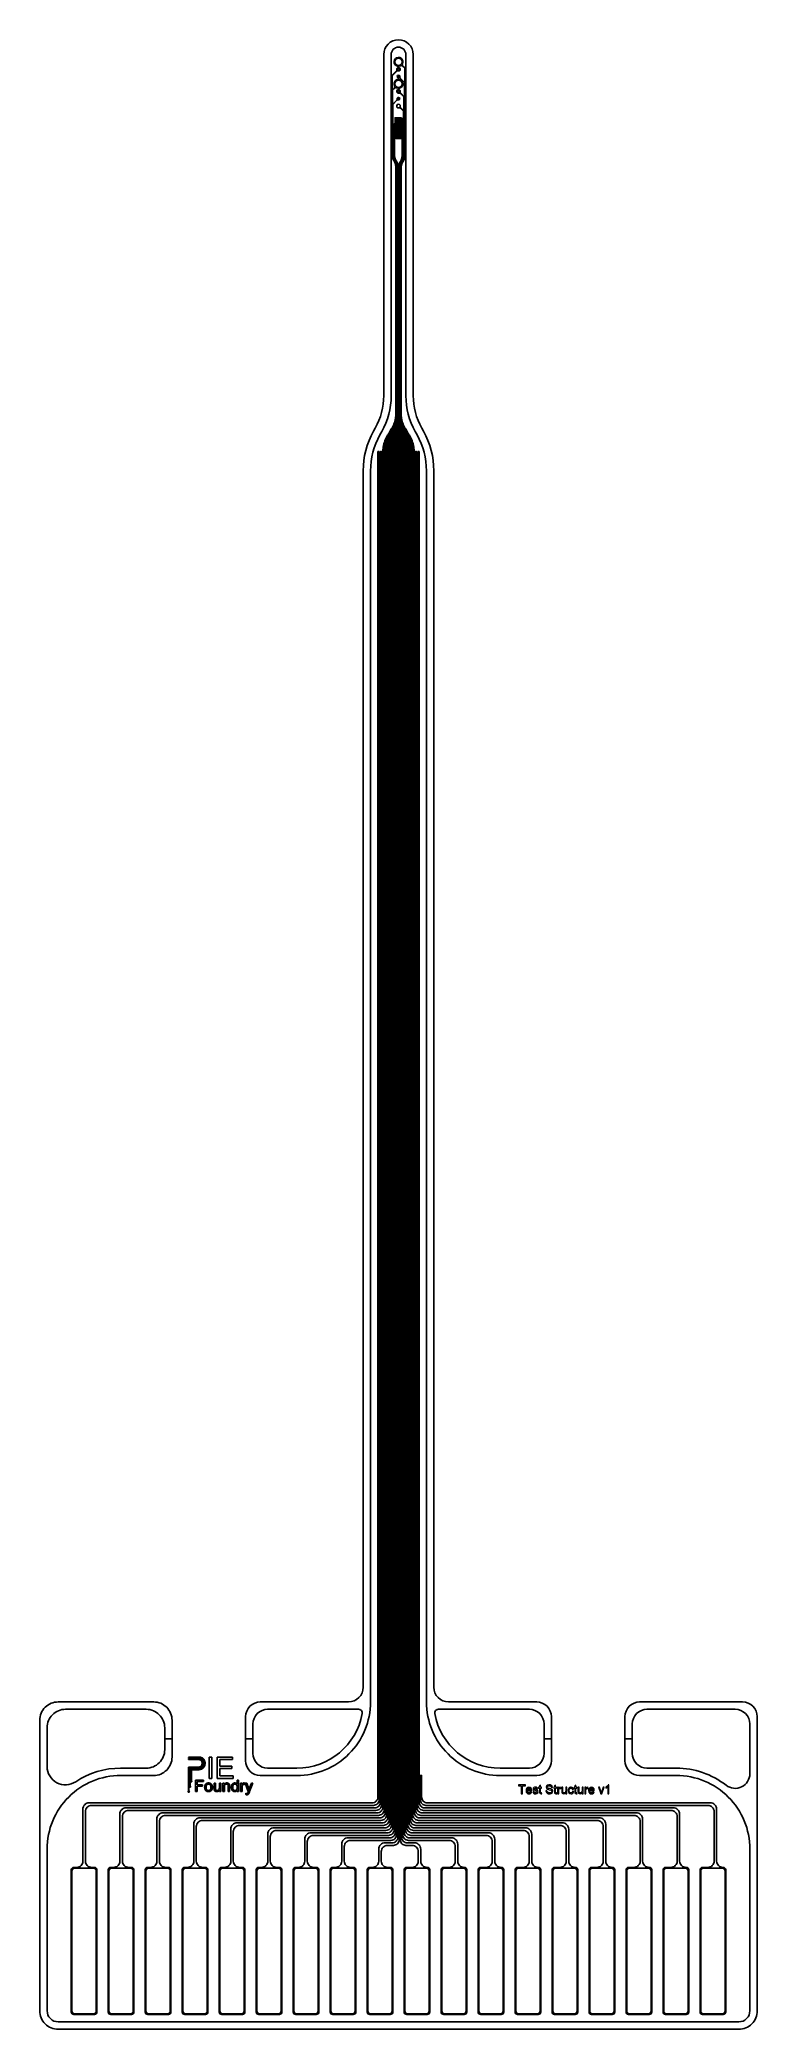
# Model space of a CAD drawing. Header units: millimetres. Extents: x 0 to 9.8, y 0 to 27.1.
import ezdxf

# ---------------------------------------------------------------- set-up
doc = ezdxf.new("R2010")
doc.units = ezdxf.units.MM
doc.header["$MEASUREMENT"] = 0
for name, color, linetype in [('Etch Layer 1', 10, 'Continuous'), ('Etch Layer 2', 112, 'Continuous'), ('Metal', 52, 'Continuous'), ('Metal Layer 1', 52, 'Continuous')]:
    doc.layers.add(name, color=color, linetype=linetype)

msp = doc.modelspace()

# ---------------------------------------------------------------- linework, layer by layer
at = {"layer": 'Etch Layer 1'}
for points in [[(5.359, 4.65), (5.359, 21.189, 0.128513), (5.218, 21.727), (5.194, 21.771, -0.128513), (5.079, 22.211), (5.079, 26.85, 0.414214), (4.878, 27.05, 0.414214), (4.678, 26.85), (4.678, 22.211, -0.128513), (4.563, 21.771), (4.539, 21.727, 0.128513), (4.398, 21.189), (4.398, 4.65, -0.414214), (4.198, 4.45), (2.999, 4.45, 0.414214), (2.799, 4.25), (2.799, 3.95), (2.899, 3.95), (2.899, 4.15, -0.414214), (3.099, 4.35), (4.335, 4.35, -0.46718), (4.384, 4.291, -0.363159), (3.498, 3.55), (3.099, 3.55, -0.414214), (2.899, 3.75), (2.899, 3.95), (2.799, 3.95), (2.799, 3.65, 0.414214), (2.999, 3.45), (3.498, 3.45, 0.414214), (4.498, 4.45), (4.498, 21.189, -0.128513), (4.626, 21.678), (4.651, 21.722, 0.128513), (4.779, 22.211), (4.779, 26.85, -0.414214), (4.878, 26.95, -0.414214), (4.979, 26.85), (4.979, 22.211, 0.128513), (5.106, 21.722), (5.131, 21.678, -0.128513), (5.259, 21.189), (5.259, 4.45, 0.414214), (6.259, 3.45), (6.758, 3.45, 0.414214), (6.958, 3.65), (6.958, 3.95), (6.858, 3.95), (6.858, 3.75, -0.414214), (6.658, 3.55), (6.259, 3.55, -0.363159), (5.373, 4.291, -0.46718), (5.422, 4.35), (6.658, 4.35, -0.414214), (6.858, 4.15), (6.858, 3.95), (6.958, 3.95), (6.958, 4.25, 0.414214), (6.758, 4.45), (5.559, 4.45, -0.414214)], [(1.699, 3.95), (1.799, 3.95), (1.799, 4.2, 0.414214), (1.549, 4.45), (0.25, 4.45, 0.414214), (0, 4.2), (0, 2.45), (0, 0.25, 0.414214), (0.25, 0), (9.507, 0, 0.414214), (9.757, 0.25), (9.757, 2.45), (9.757, 4.25, 0.414214), (9.557, 4.45), (8.158, 4.45, 0.414214), (7.958, 4.25), (7.958, 3.95), (8.058, 3.95), (8.058, 4.15, -0.414214), (8.258, 4.35), (9.457, 4.35, -0.414214), (9.657, 4.15), (9.657, 3.475, -0.624747), (9.334, 3.317, 0.167252), (8.657, 3.55), (8.258, 3.55, -0.414214), (8.058, 3.75), (8.058, 3.95), (7.958, 3.95), (7.958, 3.65, 0.414214), (8.158, 3.45), (8.657, 3.45, -0.414214), (9.657, 2.45), (9.657, 0.25, -0.414214), (9.507, 0.1), (0.25, 0.1, -0.414214), (0.1, 0.25), (0.1, 2.45, -0.414214), (1.1, 3.45), (1.549, 3.45, 0.414214), (1.799, 3.7), (1.799, 3.95), (1.699, 3.95), (1.699, 3.8, -0.414214), (1.449, 3.55), (1.1, 3.55, 0.148331), (0.489, 3.365, -0.599371), (0.1, 3.572), (0.1, 4.1, -0.414214), (0.35, 4.35), (1.449, 4.35, -0.414214), (1.699, 4.1)]]:
    msp.add_lwpolyline(points, format="xyb", close=True, dxfattribs=at)
at = {"layer": 'Etch Layer 2'}
for points in [[(5.359, 4.65), (5.359, 21.189, 0.128513), (5.218, 21.727), (5.194, 21.771, -0.128513), (5.079, 22.211), (5.079, 26.85, 0.414214), (4.878, 27.05, 0.414214), (4.678, 26.85), (4.678, 22.211, -0.128513), (4.563, 21.771), (4.539, 21.727, 0.128513), (4.398, 21.189), (4.398, 4.65, -0.414214), (4.198, 4.45), (2.999, 4.45, 0.414214), (2.799, 4.25), (2.799, 3.95), (2.899, 3.95), (2.899, 4.15, -0.414214), (3.099, 4.35), (4.335, 4.35, -0.46718), (4.384, 4.291, -0.363159), (3.498, 3.55), (3.099, 3.55, -0.414214), (2.899, 3.75), (2.899, 3.95), (2.799, 3.95), (2.799, 3.65, 0.414214), (2.999, 3.45), (3.498, 3.45, 0.414214), (4.498, 4.45), (4.498, 21.189, -0.128513), (4.626, 21.678), (4.651, 21.722, 0.128513), (4.779, 22.211), (4.779, 26.85, -0.414214), (4.878, 26.95, -0.414214), (4.979, 26.85), (4.979, 22.211, 0.128513), (5.106, 21.722), (5.131, 21.678, -0.128513), (5.259, 21.189), (5.259, 4.45, 0.414214), (6.259, 3.45), (6.758, 3.45, 0.414214), (6.958, 3.65), (6.958, 3.95), (6.858, 3.95), (6.858, 3.75, -0.414214), (6.658, 3.55), (6.259, 3.55, -0.363159), (5.373, 4.291, -0.46718), (5.422, 4.35), (6.658, 4.35, -0.414214), (6.858, 4.15), (6.858, 3.95), (6.958, 3.95), (6.958, 4.25, 0.414214), (6.758, 4.45), (5.559, 4.45, -0.414214)], [(1.699, 3.95), (1.799, 3.95), (1.799, 4.2, 0.414214), (1.549, 4.45), (0.25, 4.45, 0.414214), (0, 4.2), (0, 2.45), (0, 0.25, 0.414214), (0.25, 0), (9.507, 0, 0.414214), (9.757, 0.25), (9.757, 2.45), (9.757, 4.25, 0.414214), (9.557, 4.45), (8.158, 4.45, 0.414214), (7.958, 4.25), (7.958, 3.95), (8.058, 3.95), (8.058, 4.15, -0.414214), (8.258, 4.35), (9.457, 4.35, -0.414214), (9.657, 4.15), (9.657, 3.475, -0.624747), (9.334, 3.317, 0.167252), (8.657, 3.55), (8.258, 3.55, -0.414214), (8.058, 3.75), (8.058, 3.95), (7.958, 3.95), (7.958, 3.65, 0.414214), (8.158, 3.45), (8.657, 3.45, -0.414214), (9.657, 2.45), (9.657, 0.25, -0.414214), (9.507, 0.1), (0.25, 0.1, -0.414214), (0.1, 0.25), (0.1, 2.45, -0.414214), (1.1, 3.45), (1.549, 3.45, 0.414214), (1.799, 3.7), (1.799, 3.95), (1.699, 3.95), (1.699, 3.8, -0.414214), (1.449, 3.55), (1.1, 3.55, 0.148331), (0.489, 3.365, -0.599371), (0.1, 3.572), (0.1, 4.1, -0.414214), (0.35, 4.35), (1.449, 4.35, -0.414214), (1.699, 4.1)], [(0.438, 0.245), (0.438, 2.155, -0.414214), (0.473, 2.19), (0.733, 2.19, -0.414214), (0.768, 2.155), (0.768, 0.245, -0.414214), (0.733, 0.21), (0.473, 0.21, -0.414214)], [(1.236, 0.21), (0.976, 0.21, -0.414214), (0.941, 0.245), (0.941, 2.155, -0.414214), (0.976, 2.19), (1.236, 2.19, -0.414214), (1.271, 2.155), (1.271, 0.245, -0.414214)], [(1.444, 2.155), (1.444, 0.245, 0.414214), (1.479, 0.21), (1.739, 0.21, 0.414214), (1.774, 0.245), (1.774, 2.155, 0.414214), (1.739, 2.19), (1.479, 2.19, 0.414214)], [(2.277, 2.155), (2.277, 0.245, -0.414214), (2.242, 0.21), (1.982, 0.21, -0.414214), (1.947, 0.245), (1.947, 2.155, -0.414214), (1.982, 2.19), (2.242, 2.19, -0.414214)], [(2.78, 2.155), (2.78, 0.245, -0.414214), (2.745, 0.21), (2.485, 0.21, -0.414214), (2.45, 0.245), (2.45, 2.155, -0.414214), (2.485, 2.19), (2.745, 2.19, -0.414214)], [(3.283, 2.155), (3.283, 0.245, -0.414214), (3.248, 0.21), (2.988, 0.21, -0.414214), (2.953, 0.245), (2.953, 2.155, -0.414214), (2.988, 2.19), (3.248, 2.19, -0.414214)], [(3.786, 2.155), (3.786, 0.245, -0.414214), (3.751, 0.21), (3.491, 0.21, -0.414214), (3.456, 0.245), (3.456, 2.155, -0.414214), (3.491, 2.19), (3.751, 2.19, -0.414214)], [(4.254, 0.21), (3.994, 0.21, -0.414214), (3.959, 0.245), (3.959, 2.155, -0.414214), (3.994, 2.19), (4.254, 2.19, -0.414214), (4.289, 2.155), (4.289, 0.245, -0.414214)], [(4.462, 0.245), (4.462, 2.155, -0.414214), (4.497, 2.19), (4.757, 2.19, -0.414214), (4.792, 2.155), (4.792, 0.245, -0.414214), (4.757, 0.21), (4.497, 0.21, -0.414214)], [(5.26, 0.21), (5, 0.21, -0.414214), (4.965, 0.245), (4.965, 2.155, -0.414214), (5, 2.19), (5.26, 2.19, -0.414214), (5.295, 2.155), (5.295, 0.245, -0.414214)], [(5.763, 0.21), (5.503, 0.21, -0.414214), (5.468, 0.245), (5.468, 2.155, -0.414214), (5.503, 2.19), (5.763, 2.19, -0.414214), (5.798, 2.155), (5.798, 0.245, -0.414214)], [(6.266, 0.21), (6.006, 0.21, -0.414214), (5.971, 0.245), (5.971, 2.155, -0.414214), (6.006, 2.19), (6.266, 2.19, -0.414214), (6.301, 2.155), (6.301, 0.245, -0.414214)], [(6.509, 2.19), (6.769, 2.19, -0.414214), (6.804, 2.155), (6.804, 0.245, -0.414214), (6.769, 0.21), (6.509, 0.21, -0.414214), (6.474, 0.245), (6.474, 2.155, -0.414214)], [(7.272, 0.21), (7.012, 0.21, -0.414214), (6.977, 0.245), (6.977, 2.155, -0.414214), (7.012, 2.19), (7.272, 2.19, -0.414214), (7.307, 2.155), (7.307, 0.245, -0.414214)], [(7.775, 0.21), (7.515, 0.21, -0.414214), (7.48, 0.245), (7.48, 2.155, -0.414214), (7.515, 2.19), (7.775, 2.19, -0.414214), (7.81, 2.155), (7.81, 0.245, -0.414214)], [(8.018, 2.19), (8.278, 2.19, -0.414214), (8.313, 2.155), (8.313, 0.245, -0.414214), (8.278, 0.21), (8.018, 0.21, -0.414214), (7.983, 0.245), (7.983, 2.155, -0.414214)], [(8.521, 2.19), (8.781, 2.19, -0.414214), (8.816, 2.155), (8.816, 0.245, -0.414214), (8.781, 0.21), (8.521, 0.21, -0.414214), (8.486, 0.245), (8.486, 2.155, -0.414214)], [(9.024, 2.19), (9.284, 2.19, -0.414214), (9.319, 2.155), (9.319, 0.245, -0.414214), (9.284, 0.21), (9.024, 0.21, -0.414214), (8.989, 0.245), (8.989, 2.155, -0.414214)]]:
    msp.add_lwpolyline(points, format="xyb", close=True, dxfattribs=at)
for centre, radius in [((4.878, 26.75), 0.05), ((4.878, 26.65), 0.015), ((4.878, 26.55), 0.0075), ((4.878, 26.45), 0.05), ((4.878, 26.35), 0.015), ((4.878, 26.25), 0.0075)]:
    msp.add_circle(centre, radius, dxfattribs=at)
at = {"layer": 'Metal', "lineweight": 0}
for points in [[(6.604, 3.322), (6.509, 3.322), (6.509, 3.307), (6.548, 3.307), (6.548, 3.202), (6.564, 3.202), (6.564, 3.307), (6.604, 3.307)], [(6.625, 3.279), (6.621, 3.275), (6.615, 3.261), (6.613, 3.245), (6.613, 3.241), (6.617, 3.225), (6.625, 3.212), (6.655, 3.212), (6.649, 3.212), (6.637, 3.22), (6.633, 3.227), (6.629, 3.243), (6.693, 3.243), (6.693, 3.245), (6.691, 3.251), (6.629, 3.255), (6.629, 3.259), (6.637, 3.271), (6.639, 3.273), (6.653, 3.279)], [(6.653, 3.291), (6.651, 3.291), (6.637, 3.287), (6.625, 3.279), (6.653, 3.279), (6.659, 3.277), (6.671, 3.271), (6.673, 3.269), (6.677, 3.255), (6.629, 3.255), (6.691, 3.251), (6.689, 3.267), (6.681, 3.279), (6.681, 3.279), (6.669, 3.287)], [(6.738, 3.291), (6.726, 3.289), (6.718, 3.285), (6.71, 3.277), (6.708, 3.265), (6.71, 3.255), (6.72, 3.247), (6.724, 3.245), (6.742, 3.239), (6.756, 3.235), (6.76, 3.227), (6.756, 3.216), (6.756, 3.216), (6.742, 3.212), (6.716, 3.208), (6.724, 3.202), (6.742, 3.2), (6.744, 3.2), (6.76, 3.204), (6.76, 3.204), (6.772, 3.214), (6.776, 3.229), (6.772, 3.241), (6.762, 3.249), (6.758, 3.249), (6.742, 3.255), (6.728, 3.259), (6.724, 3.263), (6.722, 3.267), (6.726, 3.275), (6.74, 3.279), (6.768, 3.279), (6.756, 3.287), (6.754, 3.289)], [(6.768, 3.279), (6.74, 3.279), (6.752, 3.275), (6.758, 3.265), (6.772, 3.267)], [(6.811, 3.32), (6.797, 3.309), (6.797, 3.289), (6.784, 3.289), (6.784, 3.277), (6.797, 3.277), (6.797, 3.229), (6.797, 3.225), (6.799, 3.21), (6.819, 3.214), (6.815, 3.216), (6.811, 3.218), (6.811, 3.227), (6.811, 3.277), (6.825, 3.277), (6.825, 3.289), (6.811, 3.289)], [(6.928, 3.324), (6.922, 3.324), (6.908, 3.32), (6.904, 3.318), (6.892, 3.307), (6.892, 3.305), (6.888, 3.291), (6.892, 3.275), (6.892, 3.275), (6.904, 3.265), (6.91, 3.263), (6.926, 3.257), (6.934, 3.255), (6.948, 3.251), (6.958, 3.245), (6.963, 3.235), (6.958, 3.225), (6.948, 3.216), (6.948, 3.216), (6.932, 3.214), (6.894, 3.214), (6.906, 3.204), (6.916, 3.202), (6.932, 3.2), (6.94, 3.2), (6.956, 3.204), (6.96, 3.208), (6.971, 3.218), (6.973, 3.22), (6.977, 3.237), (6.977, 3.239), (6.973, 3.253), (6.971, 3.257), (6.956, 3.265), (6.948, 3.269), (6.93, 3.273), (6.918, 3.275), (6.906, 3.281), (6.902, 3.291), (6.908, 3.305), (6.912, 3.307), (6.93, 3.309), (6.965, 3.309), (6.952, 3.32), (6.944, 3.322)], [(6.965, 3.309), (6.93, 3.309), (6.936, 3.309), (6.95, 3.303), (6.952, 3.301), (6.958, 3.287), (6.973, 3.287), (6.973, 3.291), (6.969, 3.307)], [(7.013, 3.32), (6.999, 3.309), (6.999, 3.289), (6.989, 3.289), (6.989, 3.277), (6.999, 3.277), (6.999, 3.229), (6.999, 3.225), (7.001, 3.21), (7.021, 3.214), (7.017, 3.216), (7.015, 3.218), (7.013, 3.227), (7.013, 3.277), (7.029, 3.277), (7.029, 3.289), (7.013, 3.289)], [(7.056, 3.289), (7.043, 3.289), (7.043, 3.202), (7.058, 3.202), (7.058, 3.247), (7.058, 3.249), (7.06, 3.265), (7.066, 3.273), (7.074, 3.275), (7.056, 3.275)], [(7.074, 3.291), (7.066, 3.287), (7.056, 3.275), (7.074, 3.275), (7.084, 3.273), (7.09, 3.285), (7.09, 3.285)], [(7.112, 3.289), (7.098, 3.289), (7.098, 3.235), (7.098, 3.223), (7.104, 3.21), (7.13, 3.212), (7.118, 3.216), (7.114, 3.225), (7.112, 3.241)], [(7.167, 3.289), (7.153, 3.289), (7.153, 3.243), (7.153, 3.241), (7.151, 3.227), (7.143, 3.216), (7.155, 3.214), (7.155, 3.202), (7.167, 3.202)], [(7.199, 3.281), (7.191, 3.269), (7.187, 3.261), (7.185, 3.245), (7.187, 3.241), (7.189, 3.225), (7.197, 3.212), (7.226, 3.212), (7.221, 3.212), (7.207, 3.22), (7.203, 3.229), (7.201, 3.245), (7.201, 3.259), (7.207, 3.271), (7.211, 3.273), (7.226, 3.279)], [(7.226, 3.291), (7.219, 3.291), (7.205, 3.285), (7.199, 3.281), (7.226, 3.279), (7.238, 3.275), (7.246, 3.261), (7.26, 3.263), (7.258, 3.271), (7.248, 3.283), (7.242, 3.287)], [(7.29, 3.32), (7.276, 3.309), (7.276, 3.289), (7.266, 3.289), (7.266, 3.277), (7.276, 3.277), (7.276, 3.229), (7.276, 3.225), (7.278, 3.21), (7.298, 3.214), (7.294, 3.216), (7.292, 3.218), (7.29, 3.227), (7.29, 3.277), (7.304, 3.277), (7.304, 3.289), (7.29, 3.289)], [(7.335, 3.289), (7.319, 3.289), (7.319, 3.235), (7.321, 3.223), (7.325, 3.21), (7.351, 3.212), (7.341, 3.216), (7.335, 3.225), (7.335, 3.241)], [(7.389, 3.289), (7.375, 3.289), (7.375, 3.243), (7.375, 3.241), (7.373, 3.227), (7.363, 3.216), (7.375, 3.214), (7.375, 3.202), (7.389, 3.202)], [(7.426, 3.289), (7.412, 3.289), (7.412, 3.202), (7.426, 3.202), (7.426, 3.247), (7.426, 3.249), (7.43, 3.265), (7.434, 3.273), (7.442, 3.275), (7.426, 3.275)], [(7.444, 3.291), (7.434, 3.287), (7.426, 3.275), (7.442, 3.275), (7.454, 3.273), (7.458, 3.285), (7.458, 3.285)], [(7.474, 3.279), (7.47, 3.275), (7.464, 3.261), (7.462, 3.245), (7.462, 3.241), (7.466, 3.225), (7.474, 3.212), (7.503, 3.212), (7.499, 3.212), (7.487, 3.22), (7.482, 3.227), (7.478, 3.243), (7.541, 3.243), (7.541, 3.245), (7.541, 3.251), (7.478, 3.255), (7.478, 3.259), (7.487, 3.271), (7.489, 3.273), (7.503, 3.279)], [(7.503, 3.291), (7.501, 3.291), (7.487, 3.287), (7.474, 3.279), (7.503, 3.279), (7.509, 3.277), (7.521, 3.271), (7.523, 3.269), (7.527, 3.255), (7.478, 3.255), (7.541, 3.251), (7.539, 3.267), (7.531, 3.279), (7.531, 3.279), (7.519, 3.287)], [(7.612, 3.289), (7.598, 3.289), (7.63, 3.202), (7.636, 3.22), (7.636, 3.223), (7.63, 3.237)], [(7.677, 3.289), (7.66, 3.289), (7.642, 3.237), (7.642, 3.235), (7.636, 3.22), (7.63, 3.202), (7.644, 3.202)], [(7.711, 3.299), (7.697, 3.291), (7.697, 3.277), (7.697, 3.279), (7.711, 3.285), (7.713, 3.287), (7.725, 3.295)], [(7.739, 3.322), (7.731, 3.322), (7.729, 3.318), (7.717, 3.305), (7.711, 3.299), (7.725, 3.295), (7.725, 3.202), (7.739, 3.202)], [(6.677, 3.231), (6.677, 3.229), (6.667, 3.216), (6.655, 3.212), (6.625, 3.212), (6.627, 3.21), (6.639, 3.202), (6.655, 3.2), (6.665, 3.202), (6.679, 3.208), (6.685, 3.214), (6.691, 3.229)], [(6.72, 3.231), (6.706, 3.229), (6.708, 3.218), (6.716, 3.208), (6.742, 3.212), (6.74, 3.212), (6.726, 3.216)], [(6.825, 3.216), (6.819, 3.214), (6.799, 3.21), (6.805, 3.204), (6.817, 3.202), (6.827, 3.202)], [(6.898, 3.243), (6.882, 3.241), (6.884, 3.235), (6.89, 3.218), (6.894, 3.214), (6.932, 3.214), (6.93, 3.214), (6.914, 3.218), (6.902, 3.227)], [(7.029, 3.216), (7.021, 3.214), (7.001, 3.21), (7.007, 3.204), (7.019, 3.202), (7.031, 3.202)], [(7.143, 3.216), (7.13, 3.212), (7.104, 3.21), (7.112, 3.204), (7.126, 3.2), (7.128, 3.2), (7.143, 3.204), (7.155, 3.214)], [(7.246, 3.235), (7.246, 3.231), (7.24, 3.218), (7.24, 3.218), (7.226, 3.212), (7.197, 3.212), (7.197, 3.212), (7.209, 3.204), (7.226, 3.2), (7.236, 3.202), (7.25, 3.208), (7.256, 3.216), (7.262, 3.233)], [(7.304, 3.216), (7.298, 3.214), (7.278, 3.21), (7.284, 3.204), (7.296, 3.202), (7.308, 3.202)], [(7.363, 3.216), (7.351, 3.212), (7.325, 3.21), (7.335, 3.204), (7.349, 3.2), (7.351, 3.2), (7.365, 3.204), (7.375, 3.214)], [(7.527, 3.231), (7.527, 3.229), (7.517, 3.216), (7.503, 3.212), (7.474, 3.212), (7.474, 3.21), (7.489, 3.202), (7.503, 3.2), (7.515, 3.202), (7.529, 3.208), (7.535, 3.214), (7.541, 3.229)]]:
    msp.add_lwpolyline(points, close=True, dxfattribs=at)
at = {"layer": 'Metal Layer 1'}
for p, q in [((2.161, 3.701), (2.024, 3.701)), ((2.024, 3.701), (2.024, 3.695)), ((2.024, 3.695), (2.03, 3.695)), ((2.158, 3.687), (2.024, 3.687)), ((2.024, 3.687), (2.024, 3.681)), ((2.024, 3.681), (2.138, 3.681)), ((2.138, 3.673), (2.024, 3.673)), ((2.024, 3.673), (2.024, 3.667)), ((2.024, 3.667), (2.138, 3.667)), ((2.139, 3.562), (2.024, 3.561)), ((2.024, 3.561), (2.024, 3.239)), ((2.029, 3.555), (2.139, 3.556)), ((2.029, 3.239), (2.029, 3.555)), ((2.03, 3.695), (2.03, 3.696)), ((2.03, 3.696), (2.135, 3.696)), ((2.138, 3.548), (2.041, 3.548)), ((2.041, 3.548), (2.041, 3.308)), ((2.045, 3.308), (2.045, 3.542)), ((2.045, 3.542), (2.139, 3.542)), ((2.138, 3.534), (2.057, 3.534)), ((2.057, 3.534), (2.057, 3.377)), ((2.062, 3.377), (2.062, 3.528)), ((2.062, 3.528), (2.138, 3.528)), ((2.135, 3.696), (2.143, 3.695)), ((2.138, 3.681), (2.144, 3.681)), ((2.139, 3.673), (2.138, 3.673)), ((2.138, 3.673), (2.138, 3.673)), ((2.138, 3.667), (2.139, 3.667)), ((2.139, 3.548), (2.138, 3.548)), ((2.139, 3.534), (2.138, 3.534)), ((2.138, 3.528), (2.14, 3.528)), ((2.14, 3.673), (2.139, 3.673)), ((2.139, 3.673), (2.139, 3.673)), ((2.139, 3.667), (2.141, 3.667)), ((2.14, 3.562), (2.139, 3.562)), ((2.139, 3.556), (2.139, 3.556)), ((2.139, 3.556), (2.14, 3.556)), ((2.14, 3.548), (2.139, 3.548)), ((2.139, 3.548), (2.139, 3.548)), ((2.139, 3.542), (2.139, 3.542)), ((2.139, 3.542), (2.14, 3.542)), ((2.14, 3.534), (2.139, 3.534)), ((2.139, 3.534), (2.139, 3.534)), ((2.141, 3.673), (2.14, 3.673)), ((2.14, 3.673), (2.14, 3.673)), ((2.141, 3.562), (2.14, 3.562)), ((2.14, 3.556), (2.14, 3.556)), ((2.14, 3.556), (2.141, 3.556)), ((2.141, 3.548), (2.14, 3.548)), ((2.14, 3.548), (2.14, 3.548)), ((2.14, 3.542), (2.14, 3.542)), ((2.14, 3.542), (2.141, 3.542)), ((2.141, 3.534), (2.14, 3.534)), ((2.14, 3.528), (2.142, 3.528)), ((2.142, 3.673), (2.141, 3.673)), ((2.141, 3.673), (2.141, 3.673)), ((2.141, 3.673), (2.141, 3.673)), ((2.141, 3.667), (2.143, 3.667)), ((2.143, 3.562), (2.141, 3.562)), ((2.141, 3.556), (2.141, 3.556)), ((2.141, 3.556), (2.142, 3.556)), ((2.142, 3.548), (2.141, 3.548)), ((2.141, 3.542), (2.142, 3.542)), ((2.142, 3.534), (2.141, 3.534)), ((2.141, 3.534), (2.141, 3.534)), ((2.143, 3.673), (2.142, 3.673)), ((2.142, 3.673), (2.142, 3.673)), ((2.142, 3.556), (2.142, 3.556)), ((2.142, 3.556), (2.143, 3.556)), ((2.143, 3.548), (2.142, 3.548)), ((2.142, 3.548), (2.142, 3.548)), ((2.142, 3.542), (2.142, 3.542)), ((2.142, 3.542), (2.143, 3.542)), ((2.143, 3.534), (2.142, 3.534)), ((2.142, 3.528), (2.144, 3.528)), ((2.143, 3.695), (2.152, 3.695)), ((2.144, 3.673), (2.143, 3.673)), ((2.143, 3.673), (2.143, 3.673)), ((2.143, 3.667), (2.144, 3.667)), ((2.144, 3.562), (2.143, 3.562)), ((2.143, 3.556), (2.143, 3.556)), ((2.143, 3.556), (2.143, 3.556)), ((2.143, 3.556), (2.144, 3.556)), ((2.144, 3.548), (2.143, 3.548)), ((2.143, 3.548), (2.143, 3.548)), ((2.143, 3.542), (2.143, 3.542)), ((2.143, 3.542), (2.144, 3.542)), ((2.144, 3.534), (2.143, 3.534)), ((2.143, 3.534), (2.143, 3.534)), ((2.144, 3.681), (2.151, 3.681)), ((2.145, 3.673), (2.144, 3.673)), ((2.144, 3.673), (2.144, 3.673)), ((2.144, 3.667), (2.146, 3.667)), ((2.145, 3.562), (2.144, 3.562)), ((2.144, 3.556), (2.144, 3.556)), ((2.144, 3.556), (2.145, 3.556)), ((2.145, 3.548), (2.144, 3.548)), ((2.144, 3.548), (2.144, 3.548)), ((2.144, 3.542), (2.145, 3.542)), ((2.145, 3.534), (2.144, 3.534)), ((2.144, 3.534), (2.144, 3.534)), ((2.144, 3.528), (2.146, 3.528)), ((2.146, 3.673), (2.145, 3.673)), ((2.145, 3.673), (2.145, 3.673)), ((2.147, 3.562), (2.145, 3.562)), ((2.145, 3.556), (2.145, 3.557)), ((2.145, 3.557), (2.146, 3.557)), ((2.146, 3.548), (2.145, 3.548)), ((2.145, 3.548), (2.145, 3.548)), ((2.145, 3.542), (2.145, 3.542)), ((2.145, 3.542), (2.146, 3.542)), ((2.146, 3.534), (2.145, 3.534)), ((2.147, 3.673), (2.146, 3.673)), ((2.146, 3.673), (2.146, 3.673)), ((2.146, 3.667), (2.148, 3.667)), ((2.146, 3.557), (2.146, 3.557)), ((2.146, 3.557), (2.147, 3.557)), ((2.147, 3.548), (2.146, 3.548)), ((2.146, 3.542), (2.147, 3.542)), ((2.147, 3.534), (2.146, 3.534)), ((2.146, 3.534), (2.146, 3.534)), ((2.146, 3.528), (2.148, 3.528)), ((2.148, 3.673), (2.147, 3.673)), ((2.147, 3.673), (2.147, 3.673)), ((2.147, 3.673), (2.147, 3.673)), ((2.148, 3.563), (2.147, 3.562)), ((2.147, 3.557), (2.147, 3.557)), ((2.147, 3.557), (2.148, 3.557)), ((2.148, 3.548), (2.147, 3.548)), ((2.147, 3.548), (2.147, 3.548)), ((2.147, 3.542), (2.147, 3.542)), ((2.147, 3.542), (2.148, 3.542)), ((2.148, 3.534), (2.147, 3.534)), ((2.149, 3.673), (2.148, 3.673)), ((2.148, 3.673), (2.148, 3.673)), ((2.148, 3.667), (2.149, 3.667)), ((2.149, 3.563), (2.148, 3.563)), ((2.148, 3.557), (2.148, 3.557)), ((2.148, 3.557), (2.149, 3.557)), ((2.149, 3.548), (2.148, 3.548)), ((2.148, 3.548), (2.148, 3.548)), ((2.148, 3.542), (2.148, 3.542)), ((2.148, 3.542), (2.149, 3.542)), ((2.149, 3.534), (2.148, 3.534)), ((2.148, 3.534), (2.148, 3.534)), ((2.148, 3.528), (2.15, 3.528)), ((2.15, 3.673), (2.149, 3.673)), ((2.149, 3.673), (2.149, 3.673)), ((2.149, 3.667), (2.151, 3.667)), ((2.151, 3.563), (2.149, 3.563)), ((2.149, 3.557), (2.149, 3.557)), ((2.149, 3.557), (2.15, 3.557)), ((2.15, 3.548), (2.149, 3.548)), ((2.149, 3.548), (2.149, 3.548)), ((2.149, 3.542), (2.15, 3.542)), ((2.15, 3.534), (2.149, 3.534)), ((2.151, 3.673), (2.15, 3.673)), ((2.15, 3.673), (2.15, 3.673)), ((2.15, 3.557), (2.15, 3.557)), ((2.15, 3.557), (2.151, 3.557)), ((2.151, 3.549), (2.15, 3.548)), ((2.15, 3.548), (2.15, 3.548)), ((2.15, 3.542), (2.15, 3.542)), ((2.15, 3.542), (2.151, 3.542)), ((2.151, 3.534), (2.15, 3.534)), ((2.15, 3.534), (2.15, 3.534)), ((2.15, 3.528), (2.152, 3.528)), ((2.151, 3.681), (2.158, 3.68)), ((2.152, 3.673), (2.151, 3.673)), ((2.151, 3.673), (2.151, 3.673)), ((2.151, 3.667), (2.153, 3.667)), ((2.152, 3.563), (2.151, 3.563)), ((2.151, 3.557), (2.151, 3.557)), ((2.151, 3.557), (2.152, 3.557)), ((2.152, 3.549), (2.151, 3.549)), ((2.151, 3.542), (2.151, 3.542)), ((2.151, 3.542), (2.152, 3.542)), ((2.152, 3.534), (2.151, 3.534)), ((2.151, 3.534), (2.151, 3.534)), ((2.152, 3.695), (2.161, 3.695)), ((2.153, 3.673), (2.152, 3.673)), ((2.152, 3.673), (2.152, 3.673)), ((2.154, 3.563), (2.152, 3.563)), ((2.152, 3.557), (2.152, 3.557)), ((2.152, 3.557), (2.153, 3.557)), ((2.153, 3.549), (2.152, 3.549)), ((2.152, 3.549), (2.152, 3.549)), ((2.152, 3.542), (2.153, 3.542)), ((2.153, 3.534), (2.152, 3.534)), ((2.152, 3.528), (2.154, 3.528)), ((2.153, 3.672), (2.153, 3.673)), ((2.154, 3.672), (2.153, 3.672)), ((2.153, 3.672), (2.153, 3.672)), ((2.153, 3.667), (2.154, 3.667)), ((2.153, 3.557), (2.153, 3.557)), ((2.154, 3.549), (2.153, 3.549)), ((2.153, 3.549), (2.153, 3.549)), ((2.153, 3.542), (2.153, 3.542)), ((2.153, 3.542), (2.154, 3.542)), ((2.154, 3.534), (2.153, 3.534)), ((2.153, 3.534), (2.153, 3.534)), ((2.155, 3.672), (2.154, 3.672)), ((2.154, 3.672), (2.154, 3.672)), ((2.154, 3.667), (2.156, 3.666)), ((2.155, 3.563), (2.154, 3.563)), ((2.153, 3.557), (2.154, 3.557)), ((2.154, 3.557), (2.155, 3.557)), ((2.155, 3.549), (2.154, 3.549)), ((2.154, 3.549), (2.154, 3.549)), ((2.154, 3.542), (2.154, 3.542)), ((2.154, 3.542), (2.155, 3.542)), ((2.155, 3.534), (2.154, 3.534)), ((2.154, 3.528), (2.156, 3.528)), ((2.156, 3.672), (2.155, 3.672)), ((2.155, 3.672), (2.155, 3.672)), ((2.156, 3.563), (2.155, 3.563)), ((2.155, 3.557), (2.155, 3.557)), ((2.155, 3.557), (2.156, 3.557)), ((2.156, 3.549), (2.155, 3.549)), ((2.155, 3.549), (2.155, 3.549)), ((2.155, 3.542), (2.156, 3.543)), ((2.156, 3.534), (2.155, 3.534)), ((2.155, 3.534), (2.155, 3.534)), ((2.157, 3.672), (2.156, 3.672)), ((2.156, 3.672), (2.156, 3.672)), ((2.156, 3.666), (2.157, 3.666)), ((2.158, 3.563), (2.156, 3.563)), ((2.156, 3.557), (2.156, 3.557)), ((2.156, 3.557), (2.157, 3.557)), ((2.157, 3.549), (2.156, 3.549)), ((2.156, 3.543), (2.156, 3.543)), ((2.156, 3.543), (2.157, 3.543)), ((2.157, 3.534), (2.156, 3.534)), ((2.156, 3.534), (2.156, 3.534)), ((2.156, 3.528), (2.158, 3.528)), ((2.158, 3.672), (2.157, 3.672)), ((2.157, 3.672), (2.157, 3.672)), ((2.157, 3.666), (2.159, 3.666)), ((2.157, 3.557), (2.157, 3.557)), ((2.157, 3.557), (2.158, 3.557)), ((2.158, 3.549), (2.157, 3.549)), ((2.157, 3.549), (2.157, 3.549)), ((2.157, 3.543), (2.157, 3.543)), ((2.157, 3.543), (2.158, 3.543)), ((2.158, 3.534), (2.157, 3.534)), ((2.177, 3.685), (2.158, 3.687)), ((2.158, 3.68), (2.167, 3.679)), ((2.159, 3.672), (2.158, 3.672)), ((2.158, 3.672), (2.158, 3.672)), ((2.159, 3.564), (2.158, 3.563)), ((2.158, 3.557), (2.159, 3.558)), ((2.158, 3.557), (2.158, 3.557)), ((2.159, 3.549), (2.158, 3.549)), ((2.158, 3.549), (2.158, 3.549)), ((2.158, 3.543), (2.159, 3.543)), ((2.159, 3.534), (2.158, 3.534)), ((2.158, 3.534), (2.158, 3.534)), ((2.158, 3.528), (2.16, 3.529)), ((2.16, 3.672), (2.159, 3.672)), ((2.159, 3.672), (2.159, 3.672)), ((2.159, 3.672), (2.159, 3.672)), ((2.159, 3.666), (2.161, 3.666)), ((2.16, 3.564), (2.159, 3.564)), ((2.159, 3.558), (2.159, 3.558)), ((2.159, 3.558), (2.16, 3.558)), ((2.16, 3.549), (2.159, 3.549)), ((2.159, 3.549), (2.159, 3.549)), ((2.159, 3.543), (2.159, 3.543)), ((2.159, 3.543), (2.16, 3.543)), ((2.16, 3.534), (2.159, 3.534)), ((2.161, 3.672), (2.16, 3.672)), ((2.16, 3.672), (2.16, 3.672)), ((2.162, 3.564), (2.16, 3.564)), ((2.16, 3.558), (2.16, 3.558)), ((2.16, 3.558), (2.161, 3.558)), ((2.161, 3.549), (2.16, 3.549)), ((2.16, 3.549), (2.16, 3.549)), ((2.16, 3.543), (2.16, 3.543)), ((2.16, 3.543), (2.161, 3.543)), ((2.161, 3.535), (2.16, 3.534)), ((2.16, 3.534), (2.16, 3.534)), ((2.16, 3.529), (2.162, 3.529)), ((2.179, 3.699), (2.161, 3.701)), ((2.161, 3.695), (2.17, 3.694)), ((2.162, 3.672), (2.161, 3.672)), ((2.161, 3.672), (2.161, 3.672)), ((2.161, 3.666), (2.162, 3.666)), ((2.161, 3.558), (2.161, 3.558)), ((2.161, 3.558), (2.162, 3.558)), ((2.162, 3.549), (2.161, 3.549)), ((2.161, 3.549), (2.161, 3.549)), ((2.161, 3.543), (2.162, 3.543)), ((2.162, 3.535), (2.161, 3.535)), ((2.163, 3.672), (2.162, 3.672)), ((2.162, 3.672), (2.162, 3.672)), ((2.162, 3.666), (2.164, 3.666)), ((2.163, 3.564), (2.162, 3.564)), ((2.162, 3.558), (2.162, 3.558)), ((2.162, 3.558), (2.163, 3.558)), ((2.163, 3.549), (2.162, 3.549)), ((2.162, 3.543), (2.162, 3.543)), ((2.162, 3.543), (2.163, 3.543)), ((2.163, 3.535), (2.162, 3.535)), ((2.162, 3.535), (2.162, 3.535)), ((2.162, 3.529), (2.164, 3.529)), ((2.164, 3.672), (2.163, 3.672)), ((2.163, 3.672), (2.163, 3.672)), ((2.163, 3.672), (2.163, 3.672)), ((2.164, 3.564), (2.163, 3.564)), ((2.163, 3.558), (2.163, 3.558)), ((2.163, 3.558), (2.164, 3.558)), ((2.164, 3.55), (2.163, 3.549)), ((2.163, 3.549), (2.163, 3.549)), ((2.163, 3.543), (2.163, 3.543)), ((2.163, 3.543), (2.164, 3.543)), ((2.164, 3.535), (2.163, 3.535)), ((2.163, 3.535), (2.163, 3.535)), ((2.165, 3.672), (2.164, 3.672)), ((2.164, 3.672), (2.164, 3.672)), ((2.164, 3.666), (2.165, 3.666)), ((2.166, 3.565), (2.164, 3.564)), ((2.164, 3.558), (2.164, 3.558)), ((2.164, 3.558), (2.165, 3.558)), ((2.165, 3.55), (2.164, 3.55)), ((2.164, 3.55), (2.164, 3.55)), ((2.164, 3.543), (2.165, 3.543)), ((2.165, 3.535), (2.164, 3.535)), ((2.164, 3.529), (2.166, 3.529)), ((2.166, 3.672), (2.165, 3.672)), ((2.165, 3.672), (2.165, 3.672)), ((2.165, 3.666), (2.167, 3.665)), ((2.165, 3.558), (2.166, 3.559)), ((2.165, 3.558), (2.165, 3.558)), ((2.166, 3.55), (2.165, 3.55)), ((2.165, 3.55), (2.165, 3.55)), ((2.165, 3.543), (2.166, 3.544)), ((2.165, 3.543), (2.165, 3.543)), ((2.166, 3.535), (2.165, 3.535)), ((2.165, 3.535), (2.165, 3.535)), ((2.167, 3.671), (2.166, 3.672)), ((2.166, 3.672), (2.166, 3.672)), ((2.167, 3.565), (2.166, 3.565)), ((2.166, 3.559), (2.166, 3.559)), ((2.166, 3.559), (2.167, 3.559)), ((2.167, 3.55), (2.166, 3.55)), ((2.166, 3.55), (2.166, 3.55)), ((2.166, 3.544), (2.166, 3.544)), ((2.166, 3.544), (2.167, 3.544)), ((2.167, 3.535), (2.166, 3.535)), ((2.166, 3.529), (2.168, 3.529)), ((2.167, 3.679), (2.176, 3.679)), ((2.168, 3.671), (2.167, 3.671)), ((2.167, 3.671), (2.167, 3.671)), ((2.167, 3.665), (2.168, 3.665)), ((2.168, 3.565), (2.167, 3.565)), ((2.167, 3.559), (2.167, 3.559)), ((2.167, 3.559), (2.168, 3.559)), ((2.168, 3.55), (2.167, 3.55)), ((2.167, 3.55), (2.167, 3.55)), ((2.167, 3.544), (2.168, 3.544)), ((2.168, 3.535), (2.167, 3.535)), ((2.167, 3.535), (2.167, 3.535)), ((2.169, 3.671), (2.168, 3.671)), ((2.168, 3.671), (2.168, 3.671)), ((2.168, 3.665), (2.17, 3.665)), ((2.17, 3.566), (2.168, 3.565)), ((2.168, 3.559), (2.168, 3.559)), ((2.168, 3.559), (2.169, 3.559)), ((2.169, 3.55), (2.168, 3.55)), ((2.168, 3.55), (2.168, 3.55)), ((2.168, 3.544), (2.168, 3.544)), ((2.168, 3.544), (2.169, 3.544)), ((2.169, 3.535), (2.168, 3.535)), ((2.168, 3.535), (2.168, 3.535)), ((2.168, 3.529), (2.17, 3.53)), ((2.17, 3.671), (2.169, 3.671)), ((2.169, 3.671), (2.169, 3.671)), ((2.169, 3.671), (2.169, 3.671)), ((2.169, 3.559), (2.169, 3.559)), ((2.169, 3.559), (2.17, 3.559)), ((2.17, 3.55), (2.169, 3.55)), ((2.169, 3.55), (2.169, 3.55)), ((2.169, 3.544), (2.169, 3.544)), ((2.169, 3.544), (2.17, 3.544)), ((2.17, 3.536), (2.169, 3.535)), ((2.17, 3.694), (2.178, 3.693)), ((2.171, 3.671), (2.17, 3.671)), ((2.17, 3.671), (2.17, 3.671)), ((2.17, 3.665), (2.171, 3.665)), ((2.171, 3.566), (2.17, 3.566)), ((2.17, 3.559), (2.17, 3.56)), ((2.17, 3.56), (2.171, 3.56)), ((2.171, 3.551), (2.17, 3.551)), ((2.17, 3.551), (2.17, 3.55)), ((2.17, 3.544), (2.17, 3.544)), ((2.17, 3.544), (2.171, 3.544)), ((2.171, 3.536), (2.17, 3.536)), ((2.17, 3.536), (2.17, 3.536)), ((2.17, 3.53), (2.171, 3.53)), ((2.172, 3.671), (2.171, 3.671)), ((2.171, 3.671), (2.171, 3.671)), ((2.171, 3.665), (2.173, 3.664)), ((2.172, 3.566), (2.171, 3.566)), ((2.171, 3.56), (2.171, 3.56)), ((2.171, 3.56), (2.172, 3.56)), ((2.172, 3.551), (2.171, 3.551)), ((2.171, 3.544), (2.172, 3.544)), ((2.172, 3.536), (2.171, 3.536)), ((2.171, 3.536), (2.171, 3.536)), ((2.171, 3.53), (2.173, 3.53)), ((2.173, 3.671), (2.172, 3.671)), ((2.172, 3.671), (2.172, 3.671)), ((2.174, 3.567), (2.172, 3.566)), ((2.172, 3.56), (2.172, 3.56)), ((2.172, 3.56), (2.173, 3.56)), ((2.173, 3.551), (2.172, 3.551)), ((2.172, 3.551), (2.172, 3.551)), ((2.172, 3.544), (2.173, 3.545)), ((2.172, 3.544), (2.172, 3.544)), ((2.173, 3.536), (2.172, 3.536)), ((2.173, 3.67), (2.173, 3.671)), ((2.174, 3.67), (2.173, 3.67)), ((2.173, 3.67), (2.173, 3.67)), ((2.173, 3.664), (2.174, 3.664)), ((2.173, 3.56), (2.173, 3.56)), ((2.173, 3.56), (2.174, 3.56)), ((2.174, 3.551), (2.173, 3.551)), ((2.173, 3.551), (2.173, 3.551)), ((2.173, 3.545), (2.173, 3.545)), ((2.173, 3.545), (2.174, 3.545)), ((2.174, 3.536), (2.173, 3.536)), ((2.173, 3.536), (2.173, 3.536)), ((2.173, 3.53), (2.175, 3.531)), ((2.175, 3.67), (2.174, 3.67)), ((2.174, 3.67), (2.174, 3.67)), ((2.174, 3.664), (2.175, 3.664)), ((2.175, 3.567), (2.174, 3.567)), ((2.174, 3.56), (2.174, 3.561)), ((2.174, 3.561), (2.175, 3.561)), ((2.175, 3.551), (2.174, 3.551)), ((2.174, 3.551), (2.174, 3.551)), ((2.174, 3.545), (2.174, 3.545)), ((2.174, 3.545), (2.175, 3.545)), ((2.175, 3.536), (2.174, 3.536)), ((2.176, 3.67), (2.175, 3.67)), ((2.175, 3.67), (2.175, 3.67)), ((2.175, 3.664), (2.176, 3.664)), ((2.176, 3.567), (2.175, 3.567)), ((2.175, 3.561), (2.175, 3.561)), ((2.175, 3.561), (2.176, 3.561)), ((2.176, 3.551), (2.175, 3.551)), ((2.175, 3.551), (2.175, 3.551)), ((2.175, 3.545), (2.176, 3.545)), ((2.176, 3.537), (2.175, 3.536)), ((2.175, 3.536), (2.175, 3.536)), ((2.175, 3.531), (2.177, 3.531)), ((2.176, 3.679), (2.176, 3.678)), ((2.176, 3.678), (2.176, 3.678)), ((2.176, 3.678), (2.177, 3.678)), ((2.177, 3.67), (2.176, 3.67)), ((2.176, 3.67), (2.176, 3.67)), ((2.176, 3.67), (2.176, 3.67)), ((2.176, 3.664), (2.177, 3.663)), ((2.177, 3.568), (2.176, 3.567)), ((2.176, 3.561), (2.176, 3.561)), ((2.176, 3.561), (2.177, 3.561)), ((2.177, 3.552), (2.176, 3.552)), ((2.176, 3.552), (2.176, 3.551)), ((2.176, 3.545), (2.176, 3.545)), ((2.176, 3.545), (2.177, 3.545)), ((2.177, 3.537), (2.176, 3.537)), ((2.176, 3.537), (2.176, 3.537)), ((2.178, 3.684), (2.177, 3.685)), ((2.177, 3.685), (2.177, 3.685)), ((2.177, 3.685), (2.177, 3.685)), ((2.177, 3.678), (2.177, 3.678)), ((2.177, 3.678), (2.178, 3.678)), ((2.177, 3.669), (2.177, 3.67)), ((2.177, 3.67), (2.177, 3.67)), ((2.178, 3.669), (2.177, 3.669)), ((2.177, 3.669), (2.177, 3.669)), ((2.177, 3.663), (2.177, 3.663)), ((2.177, 3.663), (2.178, 3.663)), ((2.179, 3.568), (2.177, 3.568)), ((2.177, 3.561), (2.177, 3.562)), ((2.177, 3.562), (2.178, 3.562)), ((2.177, 3.561), (2.177, 3.561)), ((2.178, 3.552), (2.177, 3.552)), ((2.177, 3.552), (2.177, 3.552)), ((2.177, 3.545), (2.178, 3.546)), ((2.177, 3.545), (2.177, 3.545)), ((2.178, 3.537), (2.177, 3.537)), ((2.177, 3.531), (2.179, 3.531)), ((2.178, 3.693), (2.178, 3.693)), ((2.178, 3.693), (2.179, 3.693)), ((2.179, 3.684), (2.178, 3.684)), ((2.178, 3.684), (2.178, 3.684)), ((2.178, 3.678), (2.178, 3.678)), ((2.178, 3.678), (2.179, 3.678)), ((2.179, 3.669), (2.178, 3.669)), ((2.178, 3.669), (2.178, 3.669)), ((2.178, 3.669), (2.178, 3.669)), ((2.178, 3.663), (2.179, 3.662)), ((2.178, 3.562), (2.178, 3.562)), ((2.178, 3.562), (2.179, 3.562)), ((2.179, 3.552), (2.178, 3.552)), ((2.178, 3.552), (2.178, 3.552)), ((2.178, 3.546), (2.178, 3.546)), ((2.178, 3.546), (2.179, 3.546)), ((2.179, 3.537), (2.178, 3.537)), ((2.178, 3.537), (2.178, 3.537)), ((2.181, 3.699), (2.179, 3.699)), ((2.179, 3.693), (2.18, 3.693)), ((2.18, 3.684), (2.179, 3.684)), ((2.179, 3.684), (2.179, 3.684)), ((2.179, 3.678), (2.179, 3.678)), ((2.179, 3.678), (2.18, 3.678)), ((2.18, 3.669), (2.179, 3.669)), ((2.179, 3.669), (2.179, 3.669)), ((2.179, 3.669), (2.179, 3.669)), ((2.179, 3.662), (2.18, 3.662)), ((2.18, 3.569), (2.179, 3.568)), ((2.179, 3.562), (2.179, 3.562)), ((2.179, 3.562), (2.18, 3.562)), ((2.18, 3.552), (2.179, 3.552)), ((2.179, 3.552), (2.179, 3.552)), ((2.179, 3.546), (2.18, 3.546)), ((2.18, 3.537), (2.179, 3.537)), ((2.179, 3.537), (2.179, 3.537)), ((2.179, 3.531), (2.181, 3.532)), ((2.18, 3.693), (2.18, 3.693)), ((2.18, 3.693), (2.181, 3.693)), ((2.181, 3.684), (2.18, 3.684)), ((2.18, 3.684), (2.18, 3.684)), ((2.18, 3.684), (2.18, 3.684)), ((2.18, 3.678), (2.18, 3.678)), ((2.18, 3.678), (2.181, 3.678)), ((2.18, 3.668), (2.18, 3.669)), ((2.181, 3.668), (2.18, 3.668)), ((2.18, 3.668), (2.18, 3.668)), ((2.18, 3.662), (2.181, 3.662)), ((2.181, 3.569), (2.18, 3.569)), ((2.18, 3.562), (2.18, 3.563)), ((2.18, 3.563), (2.181, 3.563)), ((2.181, 3.553), (2.18, 3.553)), ((2.18, 3.553), (2.18, 3.552)), ((2.18, 3.546), (2.18, 3.546)), ((2.18, 3.546), (2.181, 3.546)), ((2.181, 3.538), (2.18, 3.537)), ((2.182, 3.698), (2.181, 3.699)), ((2.181, 3.693), (2.181, 3.692)), ((2.181, 3.692), (2.182, 3.692)), ((2.182, 3.684), (2.181, 3.684)), ((2.181, 3.684), (2.181, 3.684)), ((2.181, 3.678), (2.181, 3.677)), ((2.181, 3.677), (2.181, 3.677)), ((2.181, 3.677), (2.182, 3.677)), ((2.182, 3.668), (2.181, 3.668)), ((2.181, 3.668), (2.181, 3.668)), ((2.181, 3.668), (2.181, 3.668)), ((2.181, 3.662), (2.182, 3.661)), ((2.182, 3.57), (2.181, 3.569)), ((2.181, 3.563), (2.181, 3.563)), ((2.181, 3.563), (2.182, 3.563)), ((2.182, 3.553), (2.181, 3.553)), ((2.181, 3.553), (2.181, 3.553)), ((2.181, 3.546), (2.181, 3.546)), ((2.181, 3.546), (2.182, 3.546)), ((2.182, 3.538), (2.181, 3.538)), ((2.181, 3.538), (2.181, 3.538)), ((2.181, 3.532), (2.183, 3.532)), ((2.184, 3.698), (2.182, 3.698)), ((2.182, 3.692), (2.182, 3.692)), ((2.182, 3.692), (2.183, 3.692)), ((2.183, 3.683), (2.182, 3.684)), ((2.182, 3.684), (2.182, 3.684)), ((2.182, 3.684), (2.182, 3.684)), ((2.182, 3.677), (2.182, 3.677)), ((2.182, 3.677), (2.183, 3.677)), ((2.183, 3.667), (2.182, 3.668)), ((2.182, 3.668), (2.182, 3.668)), ((2.182, 3.668), (2.182, 3.668)), ((2.182, 3.668), (2.182, 3.668)), ((2.182, 3.661), (2.182, 3.661)), ((2.182, 3.661), (2.183, 3.661)), ((2.183, 3.571), (2.182, 3.57)), ((2.182, 3.563), (2.183, 3.564)), ((2.182, 3.563), (2.182, 3.563)), ((2.183, 3.553), (2.182, 3.553)), ((2.182, 3.553), (2.182, 3.553)), ((2.182, 3.546), (2.182, 3.547)), ((2.182, 3.547), (2.183, 3.547)), ((2.183, 3.538), (2.182, 3.538)), ((2.182, 3.538), (2.182, 3.538)), ((2.183, 3.692), (2.183, 3.692)), ((2.183, 3.692), (2.184, 3.692)), ((2.184, 3.683), (2.183, 3.683)), ((2.183, 3.683), (2.183, 3.683)), ((2.183, 3.677), (2.183, 3.677)), ((2.183, 3.677), (2.184, 3.677)), ((2.184, 3.667), (2.183, 3.667)), ((2.183, 3.667), (2.183, 3.667)), ((2.183, 3.667), (2.183, 3.667)), ((2.183, 3.661), (2.184, 3.66)), ((2.185, 3.571), (2.183, 3.571)), ((2.183, 3.564), (2.183, 3.564)), ((2.183, 3.564), (2.184, 3.564)), ((2.184, 3.553), (2.183, 3.553)), ((2.183, 3.553), (2.183, 3.553)), ((2.183, 3.547), (2.183, 3.547)), ((2.183, 3.547), (2.184, 3.547)), ((2.184, 3.538), (2.183, 3.538)), ((2.183, 3.532), (2.185, 3.533)), ((2.186, 3.698), (2.184, 3.698)), ((2.184, 3.692), (2.184, 3.692)), ((2.184, 3.692), (2.185, 3.692)), ((2.185, 3.683), (2.184, 3.683)), ((2.184, 3.683), (2.184, 3.683)), ((2.184, 3.683), (2.184, 3.683)), ((2.184, 3.677), (2.184, 3.677)), ((2.184, 3.677), (2.185, 3.677)), ((2.185, 3.667), (2.184, 3.667)), ((2.184, 3.667), (2.184, 3.667)), ((2.184, 3.667), (2.184, 3.667)), ((2.184, 3.66), (2.185, 3.66)), ((2.184, 3.564), (2.185, 3.565)), ((2.184, 3.564), (2.184, 3.564)), ((2.185, 3.554), (2.184, 3.554)), ((2.184, 3.554), (2.184, 3.554)), ((2.184, 3.554), (2.184, 3.553)), ((2.184, 3.547), (2.185, 3.547)), ((2.185, 3.539), (2.184, 3.538)), ((2.184, 3.538), (2.184, 3.538)), ((2.185, 3.692), (2.185, 3.692)), ((2.185, 3.692), (2.186, 3.691)), ((2.186, 3.683), (2.185, 3.683)), ((2.185, 3.683), (2.185, 3.683)), ((2.185, 3.677), (2.185, 3.676)), ((2.185, 3.676), (2.185, 3.676)), ((2.185, 3.676), (2.186, 3.676)), ((2.185, 3.666), (2.185, 3.667)), ((2.186, 3.666), (2.185, 3.666)), ((2.185, 3.666), (2.185, 3.666)), ((2.185, 3.666), (2.185, 3.666)), ((2.185, 3.66), (2.185, 3.659)), ((2.185, 3.659), (2.186, 3.659)), ((2.186, 3.572), (2.185, 3.571)), ((2.185, 3.565), (2.185, 3.565)), ((2.185, 3.565), (2.186, 3.565)), ((2.186, 3.554), (2.185, 3.554)), ((2.185, 3.554), (2.185, 3.554)), ((2.185, 3.547), (2.186, 3.548)), ((2.185, 3.547), (2.185, 3.547)), ((2.186, 3.539), (2.185, 3.539)), ((2.185, 3.539), (2.185, 3.539)), ((2.185, 3.533), (2.187, 3.533)), ((2.187, 3.697), (2.186, 3.698)), ((2.186, 3.691), (2.186, 3.691)), ((2.186, 3.691), (2.187, 3.691)), ((2.187, 3.682), (2.186, 3.683)), ((2.186, 3.683), (2.186, 3.683)), ((2.186, 3.683), (2.186, 3.683)), ((2.186, 3.676), (2.186, 3.676)), ((2.186, 3.676), (2.187, 3.676)), ((2.187, 3.665), (2.186, 3.666)), ((2.186, 3.666), (2.186, 3.666)), ((2.186, 3.666), (2.186, 3.666)), ((2.186, 3.659), (2.187, 3.658)), ((2.187, 3.572), (2.186, 3.572)), ((2.186, 3.565), (2.186, 3.565)), ((2.186, 3.565), (2.187, 3.565)), ((2.187, 3.554), (2.186, 3.554)), ((2.186, 3.554), (2.186, 3.554)), ((2.186, 3.548), (2.186, 3.548)), ((2.186, 3.548), (2.187, 3.548)), ((2.187, 3.539), (2.186, 3.539)), ((2.189, 3.697), (2.187, 3.697)), ((2.187, 3.691), (2.187, 3.691)), ((2.187, 3.691), (2.188, 3.691)), ((2.188, 3.682), (2.187, 3.682)), ((2.187, 3.682), (2.187, 3.682)), ((2.187, 3.676), (2.187, 3.676)), ((2.187, 3.676), (2.188, 3.676)), ((2.187, 3.665), (2.187, 3.665)), ((2.188, 3.665), (2.187, 3.665)), ((2.187, 3.665), (2.187, 3.665)), ((2.187, 3.665), (2.187, 3.665)), ((2.187, 3.658), (2.188, 3.658)), ((2.188, 3.573), (2.187, 3.572)), ((2.187, 3.565), (2.187, 3.566)), ((2.187, 3.566), (2.187, 3.566)), ((2.188, 3.555), (2.187, 3.555)), ((2.187, 3.555), (2.187, 3.554)), ((2.187, 3.548), (2.187, 3.548)), ((2.187, 3.548), (2.188, 3.548)), ((2.188, 3.539), (2.187, 3.539)), ((2.187, 3.539), (2.187, 3.539)), ((2.187, 3.533), (2.189, 3.534)), ((2.188, 3.691), (2.188, 3.691)), ((2.188, 3.691), (2.189, 3.691)), ((2.189, 3.682), (2.188, 3.682)), ((2.188, 3.682), (2.188, 3.682)), ((2.188, 3.682), (2.188, 3.682)), ((2.188, 3.676), (2.188, 3.676)), ((2.188, 3.676), (2.188, 3.675)), ((2.188, 3.675), (2.189, 3.675)), ((2.189, 3.664), (2.188, 3.665)), ((2.188, 3.665), (2.188, 3.665)), ((2.188, 3.665), (2.188, 3.665)), ((2.188, 3.658), (2.188, 3.657)), ((2.188, 3.657), (2.189, 3.657)), ((2.189, 3.574), (2.188, 3.573)), ((2.188, 3.566), (2.189, 3.567)), ((2.187, 3.566), (2.188, 3.566)), ((2.188, 3.566), (2.188, 3.566)), ((2.189, 3.555), (2.188, 3.555)), ((2.188, 3.555), (2.188, 3.555)), ((2.188, 3.548), (2.189, 3.549)), ((2.188, 3.548), (2.188, 3.548)), ((2.189, 3.54), (2.188, 3.54)), ((2.188, 3.54), (2.188, 3.539)), ((2.191, 3.696), (2.189, 3.697)), ((2.189, 3.691), (2.189, 3.691)), ((2.189, 3.691), (2.19, 3.69)), ((2.19, 3.682), (2.189, 3.682)), ((2.189, 3.682), (2.189, 3.682)), ((2.189, 3.675), (2.189, 3.675)), ((2.189, 3.675), (2.19, 3.675)), ((2.19, 3.664), (2.189, 3.664)), ((2.189, 3.664), (2.189, 3.664)), ((2.189, 3.664), (2.189, 3.664)), ((2.189, 3.664), (2.189, 3.664)), ((2.189, 3.657), (2.19, 3.656)), ((2.19, 3.575), (2.189, 3.574)), ((2.189, 3.567), (2.189, 3.567)), ((2.189, 3.567), (2.19, 3.567)), ((2.19, 3.555), (2.189, 3.555)), ((2.189, 3.555), (2.189, 3.555)), ((2.189, 3.549), (2.189, 3.549)), ((2.189, 3.549), (2.19, 3.549)), ((2.19, 3.54), (2.189, 3.54)), ((2.189, 3.534), (2.191, 3.534)), ((2.19, 3.69), (2.19, 3.69)), ((2.19, 3.69), (2.191, 3.69)), ((2.19, 3.681), (2.19, 3.682)), ((2.19, 3.682), (2.19, 3.682)), ((2.191, 3.681), (2.19, 3.681)), ((2.19, 3.675), (2.19, 3.675)), ((2.19, 3.675), (2.19, 3.675)), ((2.19, 3.675), (2.191, 3.675)), ((2.19, 3.663), (2.19, 3.664)), ((2.191, 3.663), (2.19, 3.663)), ((2.19, 3.663), (2.19, 3.663)), ((2.19, 3.656), (2.19, 3.656)), ((2.19, 3.656), (2.191, 3.655)), ((2.191, 3.576), (2.19, 3.575)), ((2.19, 3.567), (2.19, 3.568)), ((2.19, 3.568), (2.191, 3.568)), ((2.191, 3.556), (2.19, 3.556)), ((2.19, 3.556), (2.19, 3.556)), ((2.19, 3.556), (2.19, 3.555)), ((2.19, 3.549), (2.19, 3.549)), ((2.19, 3.549), (2.191, 3.549)), ((2.191, 3.54), (2.19, 3.54)), ((2.19, 3.54), (2.19, 3.54)), ((2.192, 3.696), (2.191, 3.696)), ((2.191, 3.69), (2.191, 3.69)), ((2.191, 3.69), (2.192, 3.69)), ((2.192, 3.681), (2.191, 3.681)), ((2.191, 3.681), (2.191, 3.681)), ((2.191, 3.675), (2.191, 3.674)), ((2.191, 3.674), (2.192, 3.674)), ((2.191, 3.662), (2.191, 3.663)), ((2.191, 3.663), (2.191, 3.663)), ((2.191, 3.663), (2.191, 3.663)), ((2.192, 3.662), (2.191, 3.662)), ((2.191, 3.655), (2.192, 3.655)), ((2.192, 3.577), (2.191, 3.576)), ((2.191, 3.568), (2.191, 3.568)), ((2.191, 3.568), (2.192, 3.568)), ((2.192, 3.556), (2.191, 3.556)), ((2.191, 3.556), (2.191, 3.556)), ((2.191, 3.549), (2.192, 3.55)), ((2.191, 3.549), (2.191, 3.549)), ((2.192, 3.541), (2.191, 3.54)), ((2.191, 3.54), (2.191, 3.54)), ((2.191, 3.534), (2.192, 3.535)), ((2.194, 3.695), (2.192, 3.696)), ((2.192, 3.69), (2.192, 3.69)), ((2.192, 3.69), (2.193, 3.689)), ((2.193, 3.681), (2.192, 3.681)), ((2.192, 3.681), (2.192, 3.681)), ((2.192, 3.681), (2.192, 3.681)), ((2.192, 3.674), (2.192, 3.674)), ((2.192, 3.674), (2.193, 3.674)), ((2.193, 3.661), (2.192, 3.662)), ((2.192, 3.662), (2.192, 3.662)), ((2.192, 3.662), (2.192, 3.662)), ((2.192, 3.662), (2.192, 3.662)), ((2.192, 3.655), (2.192, 3.654)), ((2.192, 3.654), (2.193, 3.653)), ((2.194, 3.578), (2.192, 3.577)), ((2.192, 3.568), (2.192, 3.569)), ((2.192, 3.569), (2.192, 3.569)), ((2.192, 3.569), (2.193, 3.569)), ((2.193, 3.557), (2.192, 3.556)), ((2.192, 3.556), (2.192, 3.556)), ((2.192, 3.55), (2.193, 3.55)), ((2.193, 3.541), (2.192, 3.541)), ((2.192, 3.541), (2.192, 3.541)), ((2.192, 3.535), (2.194, 3.535)), ((2.193, 3.689), (2.193, 3.689)), ((2.193, 3.689), (2.194, 3.689)), ((2.193, 3.68), (2.193, 3.681)), ((2.194, 3.68), (2.193, 3.68)), ((2.193, 3.68), (2.193, 3.68)), ((2.193, 3.674), (2.193, 3.674)), ((2.193, 3.674), (2.193, 3.674)), ((2.193, 3.674), (2.194, 3.674)), ((2.194, 3.661), (2.193, 3.661)), ((2.193, 3.661), (2.193, 3.661)), ((2.193, 3.661), (2.193, 3.661)), ((2.193, 3.653), (2.194, 3.653)), ((2.193, 3.569), (2.193, 3.57)), ((2.193, 3.57), (2.194, 3.57)), ((2.194, 3.557), (2.193, 3.557)), ((2.193, 3.557), (2.193, 3.557)), ((2.193, 3.557), (2.193, 3.557)), ((2.193, 3.55), (2.193, 3.55)), ((2.193, 3.55), (2.194, 3.55)), ((2.194, 3.541), (2.193, 3.541)), ((2.196, 3.695), (2.194, 3.695)), ((2.194, 3.689), (2.194, 3.689)), ((2.194, 3.689), (2.195, 3.689)), ((2.195, 3.68), (2.194, 3.68)), ((2.194, 3.68), (2.194, 3.68)), ((2.194, 3.674), (2.194, 3.673)), ((2.194, 3.673), (2.194, 3.673)), ((2.194, 3.673), (2.195, 3.673)), ((2.194, 3.66), (2.194, 3.661)), ((2.194, 3.661), (2.194, 3.661)), ((2.195, 3.66), (2.194, 3.66)), ((2.194, 3.66), (2.194, 3.66)), ((2.194, 3.653), (2.194, 3.652)), ((2.194, 3.652), (2.195, 3.651)), ((2.195, 3.579), (2.194, 3.578)), ((2.194, 3.57), (2.195, 3.571)), ((2.194, 3.57), (2.194, 3.57)), ((2.195, 3.558), (2.194, 3.557)), ((2.194, 3.557), (2.194, 3.557)), ((2.194, 3.55), (2.195, 3.551)), ((2.194, 3.55), (2.194, 3.55)), ((2.195, 3.542), (2.194, 3.541)), ((2.194, 3.541), (2.194, 3.541)), ((2.194, 3.535), (2.196, 3.536)), ((2.195, 3.689), (2.195, 3.689)), ((2.195, 3.689), (2.196, 3.688)), ((2.196, 3.679), (2.195, 3.68)), ((2.195, 3.68), (2.195, 3.68)), ((2.195, 3.68), (2.195, 3.68)), ((2.195, 3.673), (2.195, 3.673)), ((2.195, 3.673), (2.196, 3.673)), ((2.195, 3.659), (2.195, 3.66)), ((2.195, 3.66), (2.195, 3.66)), ((2.195, 3.66), (2.195, 3.66)), ((2.196, 3.659), (2.195, 3.659)), ((2.195, 3.651), (2.196, 3.65)), ((2.197, 3.581), (2.195, 3.579)), ((2.195, 3.571), (2.195, 3.571)), ((2.195, 3.571), (2.196, 3.571)), ((2.196, 3.558), (2.195, 3.558)), ((2.195, 3.558), (2.195, 3.558)), ((2.195, 3.551), (2.195, 3.551)), ((2.195, 3.551), (2.196, 3.551)), ((2.196, 3.542), (2.195, 3.542)), ((2.195, 3.542), (2.195, 3.542)), ((2.197, 3.694), (2.196, 3.695)), ((2.196, 3.688), (2.196, 3.688)), ((2.196, 3.688), (2.197, 3.688)), ((2.197, 3.679), (2.196, 3.679)), ((2.196, 3.679), (2.196, 3.679)), ((2.196, 3.679), (2.196, 3.679)), ((2.196, 3.673), (2.196, 3.673)), ((2.196, 3.673), (2.196, 3.672)), ((2.196, 3.672), (2.197, 3.672)), ((2.196, 3.658), (2.196, 3.659)), ((2.196, 3.659), (2.196, 3.659)), ((2.196, 3.659), (2.196, 3.659)), ((2.197, 3.658), (2.196, 3.658)), ((2.196, 3.65), (2.197, 3.649)), ((2.196, 3.571), (2.196, 3.572)), ((2.196, 3.572), (2.196, 3.572)), ((2.197, 3.559), (2.196, 3.558)), ((2.196, 3.558), (2.196, 3.558)), ((2.196, 3.558), (2.196, 3.558)), ((2.196, 3.551), (2.197, 3.552)), ((2.196, 3.551), (2.196, 3.551)), ((2.196, 3.551), (2.196, 3.551)), ((2.197, 3.543), (2.196, 3.542)), ((2.196, 3.542), (2.196, 3.542)), ((2.196, 3.536), (2.198, 3.537)), ((2.199, 3.694), (2.197, 3.694)), ((2.197, 3.688), (2.197, 3.688)), ((2.197, 3.688), (2.198, 3.688)), ((2.198, 3.679), (2.197, 3.679)), ((2.197, 3.679), (2.197, 3.679)), ((2.197, 3.672), (2.197, 3.672)), ((2.197, 3.672), (2.197, 3.672)), ((2.197, 3.672), (2.198, 3.672)), ((2.197, 3.657), (2.197, 3.658)), ((2.197, 3.658), (2.197, 3.658)), ((2.197, 3.658), (2.197, 3.658)), ((2.197, 3.658), (2.197, 3.658)), ((2.198, 3.657), (2.197, 3.657)), ((2.197, 3.649), (2.198, 3.648)), ((2.198, 3.583), (2.197, 3.581)), ((2.196, 3.572), (2.197, 3.573)), ((2.197, 3.573), (2.198, 3.573)), ((2.198, 3.559), (2.197, 3.559)), ((2.197, 3.559), (2.197, 3.559)), ((2.197, 3.552), (2.197, 3.552)), ((2.197, 3.552), (2.198, 3.552)), ((2.198, 3.543), (2.197, 3.543)), ((2.198, 3.688), (2.198, 3.687)), ((2.198, 3.687), (2.199, 3.687)), ((2.198, 3.678), (2.198, 3.679)), ((2.198, 3.679), (2.198, 3.679)), ((2.199, 3.678), (2.198, 3.678)), ((2.198, 3.672), (2.198, 3.671)), ((2.198, 3.671), (2.199, 3.671)), ((2.199, 3.656), (2.198, 3.657)), ((2.198, 3.657), (2.198, 3.657)), ((2.198, 3.657), (2.198, 3.657)), ((2.198, 3.648), (2.199, 3.646)), ((2.2, 3.585), (2.198, 3.583)), ((2.198, 3.573), (2.198, 3.574)), ((2.198, 3.574), (2.199, 3.574)), ((2.199, 3.56), (2.198, 3.559)), ((2.198, 3.559), (2.198, 3.559)), ((2.198, 3.559), (2.198, 3.559)), ((2.198, 3.552), (2.199, 3.553)), ((2.198, 3.552), (2.198, 3.552)), ((2.199, 3.543), (2.198, 3.543)), ((2.198, 3.543), (2.198, 3.543)), ((2.198, 3.537), (2.2, 3.537)), ((2.2, 3.693), (2.199, 3.694)), ((2.199, 3.687), (2.199, 3.687)), ((2.199, 3.687), (2.2, 3.687)), ((2.2, 3.678), (2.199, 3.678)), ((2.199, 3.678), (2.199, 3.678)), ((2.199, 3.678), (2.199, 3.678)), ((2.199, 3.671), (2.199, 3.671)), ((2.199, 3.671), (2.199, 3.671)), ((2.199, 3.671), (2.2, 3.671)), ((2.199, 3.655), (2.199, 3.656)), ((2.199, 3.656), (2.199, 3.656)), ((2.199, 3.656), (2.199, 3.656)), ((2.2, 3.655), (2.199, 3.655)), ((2.199, 3.646), (2.2, 3.645)), ((2.199, 3.575), (2.2, 3.576)), ((2.199, 3.574), (2.199, 3.575)), ((2.2, 3.56), (2.199, 3.56)), ((2.199, 3.56), (2.199, 3.56)), ((2.199, 3.56), (2.199, 3.56)), ((2.199, 3.553), (2.199, 3.553)), ((2.199, 3.553), (2.2, 3.553)), ((2.2, 3.544), (2.199, 3.543)), ((2.199, 3.543), (2.199, 3.543)), ((2.202, 3.692), (2.2, 3.693)), ((2.2, 3.687), (2.2, 3.687)), ((2.2, 3.687), (2.201, 3.686)), ((2.2, 3.677), (2.2, 3.678)), ((2.2, 3.678), (2.2, 3.678)), ((2.201, 3.677), (2.2, 3.677)), ((2.2, 3.671), (2.2, 3.67)), ((2.2, 3.67), (2.2, 3.67)), ((2.2, 3.67), (2.201, 3.67)), ((2.2, 3.654), (2.2, 3.655)), ((2.2, 3.655), (2.2, 3.655)), ((2.201, 3.654), (2.2, 3.654)), ((2.2, 3.645), (2.201, 3.643)), ((2.201, 3.587), (2.2, 3.585)), ((2.2, 3.576), (2.201, 3.577)), ((2.2, 3.576), (2.2, 3.576)), ((2.201, 3.561), (2.2, 3.561)), ((2.2, 3.561), (2.2, 3.56)), ((2.2, 3.56), (2.2, 3.56)), ((2.2, 3.553), (2.201, 3.554)), ((2.2, 3.553), (2.2, 3.553)), ((2.201, 3.544), (2.2, 3.544)), ((2.2, 3.544), (2.2, 3.544)), ((2.2, 3.537), (2.202, 3.538)), ((2.201, 3.686), (2.201, 3.686)), ((2.201, 3.686), (2.202, 3.686)), ((2.202, 3.677), (2.201, 3.677)), ((2.201, 3.677), (2.201, 3.677)), ((2.201, 3.677), (2.201, 3.677)), ((2.201, 3.67), (2.201, 3.67)), ((2.201, 3.67), (2.201, 3.67)), ((2.201, 3.67), (2.202, 3.669)), ((2.201, 3.653), (2.201, 3.654)), ((2.202, 3.653), (2.201, 3.653)), ((2.201, 3.653), (2.201, 3.653)), ((2.201, 3.643), (2.202, 3.641)), ((2.202, 3.59), (2.201, 3.587)), ((2.201, 3.577), (2.202, 3.578)), ((2.202, 3.561), (2.201, 3.561)), ((2.201, 3.561), (2.201, 3.561)), ((2.201, 3.554), (2.201, 3.554)), ((2.201, 3.554), (2.202, 3.554)), ((2.202, 3.545), (2.201, 3.544)), ((2.201, 3.544), (2.201, 3.544)), ((2.203, 3.692), (2.202, 3.692)), ((2.202, 3.686), (2.202, 3.686)), ((2.202, 3.686), (2.203, 3.686)), ((2.202, 3.676), (2.202, 3.677)), ((2.203, 3.676), (2.202, 3.676)), ((2.202, 3.676), (2.202, 3.676)), ((2.202, 3.669), (2.202, 3.669)), ((2.202, 3.669), (2.202, 3.669)), ((2.202, 3.669), (2.203, 3.669)), ((2.202, 3.652), (2.202, 3.653)), ((2.203, 3.651), (2.202, 3.652)), ((2.202, 3.652), (2.202, 3.652)), ((2.202, 3.641), (2.203, 3.639)), ((2.203, 3.592), (2.202, 3.59)), ((2.202, 3.578), (2.203, 3.579)), ((2.202, 3.578), (2.202, 3.578)), ((2.203, 3.562), (2.202, 3.562)), ((2.202, 3.562), (2.202, 3.562)), ((2.202, 3.562), (2.202, 3.561)), ((2.202, 3.554), (2.203, 3.555)), ((2.202, 3.554), (2.202, 3.554)), ((2.203, 3.545), (2.202, 3.545)), ((2.202, 3.545), (2.202, 3.545)), ((2.202, 3.538), (2.203, 3.539)), ((2.205, 3.691), (2.203, 3.692)), ((2.203, 3.686), (2.203, 3.685)), ((2.203, 3.685), (2.204, 3.685)), ((2.204, 3.675), (2.203, 3.676)), ((2.203, 3.676), (2.203, 3.676)), ((2.203, 3.676), (2.203, 3.676)), ((2.203, 3.669), (2.203, 3.669)), ((2.203, 3.669), (2.203, 3.668)), ((2.203, 3.668), (2.204, 3.668)), ((2.203, 3.65), (2.203, 3.651)), ((2.203, 3.651), (2.203, 3.651)), ((2.204, 3.65), (2.203, 3.65)), ((2.203, 3.639), (2.204, 3.637)), ((2.204, 3.594), (2.203, 3.592)), ((2.203, 3.58), (2.204, 3.581)), ((2.203, 3.579), (2.203, 3.58)), ((2.204, 3.563), (2.203, 3.562)), ((2.203, 3.562), (2.203, 3.562)), ((2.203, 3.562), (2.203, 3.562)), ((2.203, 3.555), (2.203, 3.555)), ((2.203, 3.555), (2.203, 3.555)), ((2.203, 3.555), (2.204, 3.555)), ((2.204, 3.545), (2.203, 3.545)), ((2.203, 3.539), (2.205, 3.54)), ((2.204, 3.685), (2.204, 3.685)), ((2.204, 3.685), (2.205, 3.685)), ((2.205, 3.675), (2.204, 3.675)), ((2.204, 3.675), (2.204, 3.675)), ((2.204, 3.675), (2.204, 3.675)), ((2.204, 3.668), (2.204, 3.668)), ((2.204, 3.668), (2.204, 3.668)), ((2.204, 3.668), (2.205, 3.667)), ((2.204, 3.649), (2.204, 3.65)), ((2.205, 3.648), (2.204, 3.649)), ((2.204, 3.649), (2.204, 3.649)), ((2.204, 3.637), (2.204, 3.635)), ((2.204, 3.635), (2.205, 3.633)), ((2.205, 3.597), (2.204, 3.594)), ((2.204, 3.581), (2.205, 3.582)), ((2.205, 3.564), (2.204, 3.563)), ((2.204, 3.563), (2.204, 3.563)), ((2.204, 3.563), (2.204, 3.563)), ((2.204, 3.563), (2.204, 3.563)), ((2.204, 3.555), (2.204, 3.556)), ((2.204, 3.556), (2.205, 3.556)), ((2.205, 3.546), (2.204, 3.546)), ((2.204, 3.546), (2.204, 3.545)), ((2.207, 3.69), (2.205, 3.691)), ((2.205, 3.685), (2.205, 3.684)), ((2.205, 3.684), (2.205, 3.684)), ((2.205, 3.684), (2.206, 3.684)), ((2.205, 3.674), (2.205, 3.675)), ((2.205, 3.675), (2.205, 3.675)), ((2.206, 3.674), (2.205, 3.674)), ((2.205, 3.667), (2.205, 3.667)), ((2.205, 3.667), (2.206, 3.667)), ((2.205, 3.647), (2.205, 3.648)), ((2.206, 3.647), (2.205, 3.647)), ((2.205, 3.633), (2.206, 3.631)), ((2.206, 3.6), (2.205, 3.597)), ((2.205, 3.583), (2.206, 3.584)), ((2.205, 3.582), (2.205, 3.583)), ((2.206, 3.564), (2.205, 3.564)), ((2.205, 3.564), (2.205, 3.564)), ((2.205, 3.564), (2.205, 3.564)), ((2.205, 3.556), (2.206, 3.557)), ((2.205, 3.556), (2.205, 3.556)), ((2.205, 3.556), (2.205, 3.556)), ((2.206, 3.547), (2.205, 3.546)), ((2.205, 3.546), (2.205, 3.546)), ((2.205, 3.54), (2.207, 3.541)), ((2.206, 3.684), (2.206, 3.684)), ((2.206, 3.684), (2.207, 3.683)), ((2.207, 3.674), (2.206, 3.674)), ((2.206, 3.674), (2.206, 3.674)), ((2.206, 3.674), (2.206, 3.674)), ((2.206, 3.667), (2.206, 3.666)), ((2.206, 3.666), (2.206, 3.666)), ((2.206, 3.666), (2.207, 3.666)), ((2.206, 3.646), (2.206, 3.647)), ((2.207, 3.645), (2.206, 3.646)), ((2.206, 3.646), (2.206, 3.646)), ((2.206, 3.631), (2.206, 3.629)), ((2.206, 3.629), (2.207, 3.627)), ((2.207, 3.605), (2.206, 3.602)), ((2.206, 3.602), (2.206, 3.6)), ((2.206, 3.584), (2.207, 3.585)), ((2.206, 3.584), (2.206, 3.584)), ((2.207, 3.565), (2.206, 3.565)), ((2.206, 3.565), (2.206, 3.565)), ((2.206, 3.565), (2.206, 3.564)), ((2.206, 3.557), (2.206, 3.557)), ((2.206, 3.557), (2.207, 3.557)), ((2.207, 3.547), (2.206, 3.547)), ((2.206, 3.547), (2.206, 3.547)), ((2.208, 3.689), (2.207, 3.69)), ((2.207, 3.683), (2.207, 3.683)), ((2.207, 3.683), (2.208, 3.683)), ((2.207, 3.673), (2.207, 3.674)), ((2.208, 3.673), (2.207, 3.673)), ((2.207, 3.673), (2.207, 3.673)), ((2.207, 3.666), (2.207, 3.666)), ((2.207, 3.666), (2.207, 3.665)), ((2.207, 3.665), (2.208, 3.665)), ((2.207, 3.644), (2.207, 3.645)), ((2.208, 3.643), (2.207, 3.644)), ((2.207, 3.644), (2.207, 3.644)), ((2.207, 3.627), (2.207, 3.624)), ((2.207, 3.624), (2.207, 3.622)), ((2.207, 3.622), (2.208, 3.62)), ((2.208, 3.613), (2.207, 3.61)), ((2.207, 3.61), (2.207, 3.608)), ((2.207, 3.608), (2.207, 3.605)), ((2.207, 3.586), (2.208, 3.587)), ((2.207, 3.585), (2.207, 3.586)), ((2.208, 3.566), (2.207, 3.566)), ((2.207, 3.566), (2.207, 3.566)), ((2.207, 3.566), (2.207, 3.565)), ((2.207, 3.565), (2.207, 3.565)), ((2.207, 3.557), (2.207, 3.558)), ((2.207, 3.558), (2.207, 3.558)), ((2.207, 3.558), (2.208, 3.558)), ((2.208, 3.548), (2.207, 3.547)), ((2.207, 3.547), (2.207, 3.547)), ((2.207, 3.541), (2.209, 3.542)), ((2.21, 3.689), (2.208, 3.689)), ((2.208, 3.683), (2.208, 3.683)), ((2.208, 3.683), (2.209, 3.682)), ((2.209, 3.672), (2.208, 3.673)), ((2.208, 3.673), (2.208, 3.673)), ((2.208, 3.665), (2.208, 3.665)), ((2.208, 3.665), (2.208, 3.664)), ((2.208, 3.664), (2.209, 3.664)), ((2.208, 3.642), (2.208, 3.643)), ((2.209, 3.641), (2.208, 3.642)), ((2.208, 3.642), (2.208, 3.642)), ((2.208, 3.62), (2.208, 3.618)), ((2.208, 3.618), (2.208, 3.616)), ((2.208, 3.616), (2.208, 3.613)), ((2.208, 3.588), (2.209, 3.589)), ((2.208, 3.587), (2.208, 3.588)), ((2.209, 3.567), (2.208, 3.567)), ((2.208, 3.567), (2.208, 3.566)), ((2.208, 3.566), (2.208, 3.566)), ((2.208, 3.558), (2.209, 3.559)), ((2.208, 3.558), (2.208, 3.558)), ((2.209, 3.548), (2.208, 3.548)), ((2.208, 3.548), (2.208, 3.548)), ((2.209, 3.682), (2.209, 3.682)), ((2.209, 3.682), (2.209, 3.682)), ((2.209, 3.682), (2.21, 3.682)), ((2.21, 3.672), (2.209, 3.672)), ((2.209, 3.672), (2.209, 3.672)), ((2.209, 3.672), (2.209, 3.672)), ((2.209, 3.664), (2.209, 3.663)), ((2.209, 3.663), (2.21, 3.663)), ((2.209, 3.64), (2.209, 3.641)), ((2.209, 3.639), (2.209, 3.64)), ((2.21, 3.639), (2.209, 3.639)), ((2.209, 3.591), (2.21, 3.592)), ((2.209, 3.59), (2.209, 3.591)), ((2.209, 3.589), (2.209, 3.59)), ((2.21, 3.568), (2.209, 3.568)), ((2.209, 3.568), (2.209, 3.567)), ((2.209, 3.559), (2.21, 3.56)), ((2.209, 3.559), (2.209, 3.559)), ((2.209, 3.559), (2.209, 3.559)), ((2.21, 3.549), (2.209, 3.549)), ((2.209, 3.549), (2.209, 3.548)), ((2.209, 3.542), (2.21, 3.543)), ((2.211, 3.688), (2.21, 3.689)), ((2.21, 3.682), (2.21, 3.681)), ((2.21, 3.681), (2.211, 3.681)), ((2.21, 3.671), (2.21, 3.672)), ((2.211, 3.671), (2.21, 3.671)), ((2.21, 3.671), (2.21, 3.671)), ((2.21, 3.663), (2.21, 3.663)), ((2.21, 3.663), (2.21, 3.662)), ((2.21, 3.662), (2.211, 3.662)), ((2.21, 3.638), (2.21, 3.639)), ((2.21, 3.637), (2.21, 3.638)), ((2.21, 3.636), (2.21, 3.637)), ((2.211, 3.635), (2.21, 3.636)), ((2.21, 3.594), (2.211, 3.595)), ((2.21, 3.593), (2.21, 3.594)), ((2.21, 3.592), (2.21, 3.593)), ((2.211, 3.569), (2.21, 3.569)), ((2.21, 3.569), (2.21, 3.568)), ((2.21, 3.56), (2.211, 3.561)), ((2.21, 3.56), (2.21, 3.56)), ((2.21, 3.56), (2.21, 3.56)), ((2.211, 3.55), (2.21, 3.549)), ((2.21, 3.549), (2.21, 3.549)), ((2.21, 3.543), (2.212, 3.544)), ((2.213, 3.687), (2.211, 3.688)), ((2.211, 3.681), (2.211, 3.681)), ((2.211, 3.681), (2.212, 3.68)), ((2.211, 3.67), (2.211, 3.671)), ((2.212, 3.67), (2.211, 3.67)), ((2.211, 3.67), (2.211, 3.67)), ((2.211, 3.662), (2.211, 3.662)), ((2.211, 3.662), (2.212, 3.661)), ((2.211, 3.634), (2.211, 3.635)), ((2.211, 3.635), (2.211, 3.635)), ((2.211, 3.633), (2.211, 3.634)), ((2.212, 3.632), (2.211, 3.633)), ((2.211, 3.597), (2.212, 3.598)), ((2.211, 3.596), (2.211, 3.597)), ((2.211, 3.595), (2.211, 3.596)), ((2.212, 3.571), (2.211, 3.57)), ((2.211, 3.57), (2.211, 3.569)), ((2.211, 3.561), (2.211, 3.561)), ((2.211, 3.561), (2.212, 3.561)), ((2.212, 3.55), (2.211, 3.55)), ((2.211, 3.55), (2.211, 3.55)), ((2.212, 3.68), (2.212, 3.68)), ((2.212, 3.68), (2.213, 3.68)), ((2.212, 3.669), (2.212, 3.67)), ((2.213, 3.669), (2.212, 3.669)), ((2.212, 3.669), (2.212, 3.669)), ((2.212, 3.661), (2.212, 3.661)), ((2.212, 3.661), (2.212, 3.66)), ((2.212, 3.66), (2.213, 3.66)), ((2.212, 3.631), (2.212, 3.632)), ((2.212, 3.632), (2.212, 3.632)), ((2.212, 3.63), (2.212, 3.631)), ((2.212, 3.629), (2.212, 3.63)), ((2.212, 3.628), (2.212, 3.629)), ((2.213, 3.628), (2.212, 3.628)), ((2.212, 3.602), (2.213, 3.603)), ((2.212, 3.601), (2.212, 3.602)), ((2.212, 3.6), (2.212, 3.601)), ((2.212, 3.599), (2.212, 3.6)), ((2.212, 3.598), (2.212, 3.599)), ((2.213, 3.572), (2.212, 3.571)), ((2.212, 3.571), (2.212, 3.571)), ((2.212, 3.561), (2.212, 3.562)), ((2.212, 3.562), (2.212, 3.562)), ((2.212, 3.562), (2.213, 3.562)), ((2.213, 3.551), (2.212, 3.551)), ((2.212, 3.551), (2.212, 3.551)), ((2.212, 3.551), (2.212, 3.55)), ((2.212, 3.544), (2.214, 3.545)), ((2.214, 3.686), (2.213, 3.687)), ((2.213, 3.68), (2.213, 3.679)), ((2.213, 3.679), (2.214, 3.679)), ((2.213, 3.668), (2.213, 3.669)), ((2.214, 3.668), (2.213, 3.668)), ((2.213, 3.66), (2.213, 3.659)), ((2.213, 3.659), (2.213, 3.659)), ((2.213, 3.659), (2.214, 3.658)), ((2.213, 3.627), (2.213, 3.628)), ((2.213, 3.626), (2.213, 3.627)), ((2.213, 3.625), (2.213, 3.626)), ((2.213, 3.624), (2.213, 3.625)), ((2.213, 3.623), (2.213, 3.624)), ((2.213, 3.624), (2.213, 3.624)), ((2.213, 3.622), (2.213, 3.623)), ((2.213, 3.621), (2.213, 3.622)), ((2.213, 3.62), (2.213, 3.621)), ((2.214, 3.619), (2.213, 3.62)), ((2.213, 3.62), (2.213, 3.62)), ((2.213, 3.61), (2.213, 3.611)), ((2.213, 3.609), (2.213, 3.61)), ((2.213, 3.608), (2.213, 3.609)), ((2.213, 3.607), (2.213, 3.608)), ((2.213, 3.606), (2.213, 3.607)), ((2.213, 3.605), (2.213, 3.606)), ((2.213, 3.604), (2.213, 3.605)), ((2.213, 3.603), (2.213, 3.604)), ((2.214, 3.573), (2.213, 3.572)), ((2.213, 3.562), (2.213, 3.563)), ((2.213, 3.563), (2.214, 3.563)), ((2.214, 3.552), (2.213, 3.552)), ((2.213, 3.552), (2.213, 3.551)), ((2.216, 3.685), (2.214, 3.686)), ((2.214, 3.679), (2.214, 3.679)), ((2.214, 3.679), (2.215, 3.678)), ((2.214, 3.667), (2.214, 3.668)), ((2.214, 3.668), (2.214, 3.668)), ((2.215, 3.667), (2.214, 3.667)), ((2.214, 3.658), (2.214, 3.658)), ((2.214, 3.658), (2.215, 3.657)), ((2.214, 3.618), (2.214, 3.619)), ((2.214, 3.617), (2.214, 3.618)), ((2.214, 3.616), (2.214, 3.617)), ((2.214, 3.615), (2.214, 3.616)), ((2.214, 3.616), (2.214, 3.616)), ((2.214, 3.614), (2.214, 3.615)), ((2.214, 3.613), (2.214, 3.614)), ((2.213, 3.611), (2.214, 3.613)), ((2.215, 3.575), (2.214, 3.574)), ((2.214, 3.574), (2.214, 3.573)), ((2.214, 3.563), (2.214, 3.564)), ((2.214, 3.564), (2.215, 3.564)), ((2.215, 3.553), (2.214, 3.552)), ((2.214, 3.552), (2.214, 3.552)), ((2.214, 3.545), (2.215, 3.546)), ((2.215, 3.678), (2.215, 3.678)), ((2.215, 3.678), (2.216, 3.677)), ((2.215, 3.666), (2.215, 3.667)), ((2.215, 3.667), (2.215, 3.667)), ((2.216, 3.666), (2.215, 3.666)), ((2.215, 3.657), (2.215, 3.657)), ((2.215, 3.657), (2.215, 3.656)), ((2.215, 3.656), (2.216, 3.656)), ((2.216, 3.576), (2.215, 3.575)), ((2.215, 3.565), (2.216, 3.566)), ((2.215, 3.564), (2.215, 3.565)), ((2.216, 3.554), (2.215, 3.553)), ((2.215, 3.553), (2.215, 3.553)), ((2.215, 3.546), (2.217, 3.547)), ((2.217, 3.684), (2.216, 3.685)), ((2.216, 3.677), (2.216, 3.677)), ((2.216, 3.677), (2.217, 3.677)), ((2.216, 3.665), (2.216, 3.666)), ((2.217, 3.665), (2.216, 3.665)), ((2.216, 3.665), (2.216, 3.665)), ((2.216, 3.656), (2.216, 3.655)), ((2.216, 3.655), (2.217, 3.654)), ((2.217, 3.578), (2.216, 3.577)), ((2.216, 3.577), (2.216, 3.576)), ((2.216, 3.566), (2.217, 3.567)), ((2.217, 3.555), (2.216, 3.554)), ((2.216, 3.554), (2.216, 3.554)), ((2.216, 3.554), (2.216, 3.554)), ((2.219, 3.682), (2.217, 3.684)), ((2.217, 3.677), (2.217, 3.676)), ((2.217, 3.676), (2.218, 3.676)), ((2.217, 3.664), (2.217, 3.665)), ((2.218, 3.664), (2.217, 3.664)), ((2.217, 3.654), (2.217, 3.654)), ((2.217, 3.654), (2.217, 3.653)), ((2.217, 3.653), (2.218, 3.652)), ((2.218, 3.579), (2.217, 3.578)), ((2.217, 3.568), (2.218, 3.569)), ((2.217, 3.567), (2.217, 3.568)), ((2.218, 3.555), (2.217, 3.555)), ((2.217, 3.555), (2.217, 3.555)), ((2.217, 3.547), (2.218, 3.548)), ((2.218, 3.676), (2.218, 3.675)), ((2.218, 3.675), (2.219, 3.675)), ((2.218, 3.663), (2.218, 3.664)), ((2.219, 3.662), (2.218, 3.663)), ((2.218, 3.663), (2.218, 3.663)), ((2.218, 3.652), (2.218, 3.651)), ((2.218, 3.651), (2.219, 3.651)), ((2.219, 3.582), (2.218, 3.58)), ((2.218, 3.58), (2.218, 3.579)), ((2.218, 3.569), (2.219, 3.57)), ((2.219, 3.556), (2.218, 3.556)), ((2.218, 3.556), (2.218, 3.555)), ((2.218, 3.548), (2.22, 3.549)), ((2.22, 3.681), (2.219, 3.682)), ((2.219, 3.675), (2.219, 3.674)), ((2.219, 3.674), (2.22, 3.674)), ((2.219, 3.661), (2.219, 3.662)), ((2.219, 3.662), (2.219, 3.662)), ((2.22, 3.661), (2.219, 3.661)), ((2.219, 3.651), (2.219, 3.65)), ((2.219, 3.65), (2.22, 3.649)), ((2.22, 3.583), (2.219, 3.582)), ((2.219, 3.57), (2.22, 3.571)), ((2.22, 3.557), (2.219, 3.557)), ((2.219, 3.557), (2.219, 3.556)), ((2.222, 3.68), (2.22, 3.681)), ((2.22, 3.674), (2.22, 3.673)), ((2.22, 3.673), (2.221, 3.673)), ((2.22, 3.66), (2.22, 3.661)), ((2.221, 3.66), (2.22, 3.66)), ((2.22, 3.649), (2.22, 3.648)), ((2.22, 3.648), (2.22, 3.647)), ((2.22, 3.647), (2.221, 3.647)), ((2.221, 3.586), (2.22, 3.584)), ((2.22, 3.584), (2.22, 3.583)), ((2.22, 3.572), (2.221, 3.573)), ((2.22, 3.571), (2.22, 3.572)), ((2.221, 3.559), (2.22, 3.558)), ((2.22, 3.558), (2.22, 3.557)), ((2.22, 3.549), (2.221, 3.551)), ((2.221, 3.673), (2.221, 3.672)), ((2.221, 3.672), (2.222, 3.672)), ((2.221, 3.659), (2.221, 3.66)), ((2.222, 3.658), (2.221, 3.659)), ((2.221, 3.659), (2.221, 3.659)), ((2.221, 3.647), (2.221, 3.646)), ((2.221, 3.646), (2.222, 3.645)), ((2.222, 3.587), (2.221, 3.586)), ((2.221, 3.573), (2.222, 3.574)), ((2.222, 3.56), (2.221, 3.56)), ((2.221, 3.56), (2.221, 3.559)), ((2.221, 3.551), (2.222, 3.552)), ((2.224, 3.678), (2.222, 3.68)), ((2.222, 3.672), (2.222, 3.671)), ((2.222, 3.671), (2.223, 3.671)), ((2.222, 3.657), (2.222, 3.658)), ((2.223, 3.657), (2.222, 3.657)), ((2.222, 3.645), (2.222, 3.644)), ((2.222, 3.644), (2.222, 3.643)), ((2.222, 3.643), (2.223, 3.642)), ((2.223, 3.59), (2.222, 3.588)), ((2.222, 3.588), (2.222, 3.587)), ((2.222, 3.574), (2.223, 3.575)), ((2.223, 3.561), (2.222, 3.56)), ((2.222, 3.552), (2.224, 3.554)), ((2.223, 3.671), (2.223, 3.67)), ((2.223, 3.67), (2.223, 3.67)), ((2.223, 3.67), (2.224, 3.669)), ((2.223, 3.656), (2.223, 3.657)), ((2.223, 3.655), (2.223, 3.656)), ((2.224, 3.655), (2.223, 3.655)), ((2.223, 3.642), (2.223, 3.641)), ((2.223, 3.641), (2.223, 3.64)), ((2.223, 3.64), (2.224, 3.639)), ((2.224, 3.593), (2.223, 3.591)), ((2.223, 3.591), (2.223, 3.59)), ((2.223, 3.577), (2.224, 3.578)), ((2.223, 3.575), (2.223, 3.577)), ((2.224, 3.562), (2.223, 3.561)), ((2.225, 3.676), (2.224, 3.678)), ((2.224, 3.669), (2.224, 3.668)), ((2.224, 3.668), (2.225, 3.668)), ((2.224, 3.654), (2.224, 3.655)), ((2.225, 3.653), (2.224, 3.654)), ((2.224, 3.639), (2.224, 3.638)), ((2.224, 3.638), (2.224, 3.637)), ((2.224, 3.637), (2.225, 3.636)), ((2.225, 3.596), (2.224, 3.594)), ((2.224, 3.594), (2.224, 3.593)), ((2.224, 3.578), (2.225, 3.58)), ((2.225, 3.563), (2.224, 3.562)), ((2.224, 3.554), (2.226, 3.556)), ((2.227, 3.675), (2.225, 3.676)), ((2.225, 3.668), (2.225, 3.667)), ((2.225, 3.667), (2.226, 3.667)), ((2.225, 3.652), (2.225, 3.653)), ((2.226, 3.651), (2.225, 3.652)), ((2.225, 3.652), (2.225, 3.652)), ((2.225, 3.636), (2.225, 3.635)), ((2.225, 3.635), (2.225, 3.634)), ((2.225, 3.634), (2.225, 3.633)), ((2.225, 3.633), (2.226, 3.632)), ((2.226, 3.6), (2.225, 3.599)), ((2.225, 3.599), (2.225, 3.597)), ((2.225, 3.597), (2.225, 3.596)), ((2.225, 3.58), (2.226, 3.581)), ((2.226, 3.566), (2.225, 3.564)), ((2.225, 3.564), (2.225, 3.563)), ((2.226, 3.667), (2.226, 3.666)), ((2.226, 3.666), (2.227, 3.665)), ((2.226, 3.65), (2.226, 3.651)), ((2.226, 3.649), (2.226, 3.65)), ((2.227, 3.649), (2.226, 3.649)), ((2.226, 3.632), (2.226, 3.631)), ((2.226, 3.631), (2.226, 3.63)), ((2.226, 3.63), (2.226, 3.629)), ((2.226, 3.629), (2.226, 3.628)), ((2.226, 3.628), (2.227, 3.627)), ((2.227, 3.607), (2.226, 3.605)), ((2.226, 3.605), (2.226, 3.604)), ((2.226, 3.604), (2.226, 3.602)), ((2.226, 3.602), (2.226, 3.6)), ((2.226, 3.581), (2.227, 3.583)), ((2.227, 3.567), (2.226, 3.566)), ((2.226, 3.556), (2.229, 3.559)), ((2.229, 3.673), (2.227, 3.675)), ((2.227, 3.665), (2.227, 3.664)), ((2.227, 3.664), (2.228, 3.664)), ((2.227, 3.648), (2.227, 3.649)), ((2.228, 3.647), (2.227, 3.648)), ((2.227, 3.627), (2.227, 3.625)), ((2.227, 3.625), (2.227, 3.624)), ((2.227, 3.624), (2.227, 3.623)), ((2.227, 3.623), (2.227, 3.622)), ((2.227, 3.622), (2.227, 3.621)), ((2.227, 3.621), (2.227, 3.62)), ((2.227, 3.62), (2.227, 3.619)), ((2.227, 3.619), (2.227, 3.618)), ((2.227, 3.618), (2.227, 3.617)), ((2.227, 3.617), (2.227, 3.615)), ((2.227, 3.615), (2.227, 3.613)), ((2.227, 3.613), (2.227, 3.612)), ((2.227, 3.612), (2.227, 3.61)), ((2.227, 3.61), (2.227, 3.608)), ((2.227, 3.608), (2.227, 3.607)), ((2.227, 3.584), (2.228, 3.586)), ((2.227, 3.583), (2.227, 3.584)), ((2.228, 3.568), (2.227, 3.567)), ((2.228, 3.664), (2.229, 3.663)), ((2.228, 3.646), (2.228, 3.647)), ((2.228, 3.645), (2.228, 3.646)), ((2.229, 3.644), (2.228, 3.645)), ((2.228, 3.586), (2.229, 3.588)), ((2.229, 3.57), (2.228, 3.568)), ((2.23, 3.671), (2.229, 3.673)), ((2.229, 3.663), (2.229, 3.662)), ((2.229, 3.662), (2.23, 3.661)), ((2.229, 3.643), (2.229, 3.644)), ((2.229, 3.642), (2.229, 3.643)), ((2.23, 3.641), (2.229, 3.642)), ((2.229, 3.589), (2.23, 3.591)), ((2.229, 3.588), (2.229, 3.589)), ((2.23, 3.571), (2.229, 3.57)), ((2.229, 3.559), (2.232, 3.563)), ((2.232, 3.668), (2.23, 3.671)), ((2.23, 3.661), (2.23, 3.66)), ((2.23, 3.66), (2.231, 3.66)), ((2.23, 3.64), (2.23, 3.641)), ((2.23, 3.639), (2.23, 3.64)), ((2.23, 3.64), (2.23, 3.64)), ((2.231, 3.638), (2.23, 3.639)), ((2.23, 3.593), (2.231, 3.595)), ((2.23, 3.591), (2.23, 3.593)), ((2.231, 3.572), (2.23, 3.571)), ((2.231, 3.66), (2.231, 3.659)), ((2.231, 3.659), (2.232, 3.658)), ((2.231, 3.637), (2.231, 3.638)), ((2.231, 3.636), (2.231, 3.637)), ((2.231, 3.635), (2.231, 3.636)), ((2.232, 3.634), (2.231, 3.635)), ((2.231, 3.596), (2.232, 3.598)), ((2.231, 3.595), (2.231, 3.596)), ((2.232, 3.574), (2.231, 3.572)), ((2.234, 3.666), (2.232, 3.668)), ((2.232, 3.658), (2.232, 3.657)), ((2.232, 3.657), (2.233, 3.656)), ((2.232, 3.633), (2.232, 3.634)), ((2.232, 3.632), (2.232, 3.633)), ((2.232, 3.631), (2.232, 3.632)), ((2.232, 3.63), (2.232, 3.631)), ((2.233, 3.629), (2.232, 3.63)), ((2.232, 3.602), (2.233, 3.604)), ((2.232, 3.6), (2.232, 3.602)), ((2.232, 3.598), (2.232, 3.6)), ((2.233, 3.577), (2.232, 3.576)), ((2.232, 3.576), (2.232, 3.574)), ((2.232, 3.563), (2.235, 3.568)), ((2.233, 3.656), (2.233, 3.655)), ((2.233, 3.655), (2.234, 3.654)), ((2.233, 3.628), (2.233, 3.629)), ((2.233, 3.627), (2.233, 3.628)), ((2.233, 3.626), (2.233, 3.627)), ((2.233, 3.625), (2.233, 3.626)), ((2.233, 3.624), (2.233, 3.625)), ((2.233, 3.623), (2.233, 3.624)), ((2.233, 3.622), (2.233, 3.623)), ((2.233, 3.621), (2.233, 3.622)), ((2.233, 3.62), (2.233, 3.621)), ((2.233, 3.619), (2.233, 3.62)), ((2.233, 3.618), (2.233, 3.619)), ((2.233, 3.617), (2.233, 3.618)), ((2.233, 3.615), (2.233, 3.617)), ((2.233, 3.613), (2.233, 3.615)), ((2.233, 3.611), (2.233, 3.613)), ((2.233, 3.609), (2.233, 3.611)), ((2.233, 3.607), (2.233, 3.609)), ((2.233, 3.605), (2.233, 3.607)), ((2.233, 3.604), (2.233, 3.605)), ((2.234, 3.579), (2.233, 3.577)), ((2.235, 3.663), (2.234, 3.666)), ((2.234, 3.654), (2.234, 3.653)), ((2.234, 3.653), (2.235, 3.652)), ((2.235, 3.581), (2.234, 3.579)), ((2.237, 3.66), (2.235, 3.663)), ((2.235, 3.652), (2.235, 3.651)), ((2.235, 3.651), (2.236, 3.649)), ((2.236, 3.583), (2.235, 3.581)), ((2.235, 3.568), (2.237, 3.573)), ((2.236, 3.649), (2.236, 3.648)), ((2.236, 3.648), (2.236, 3.647)), ((2.236, 3.647), (2.237, 3.646)), ((2.237, 3.587), (2.236, 3.585)), ((2.236, 3.585), (2.236, 3.583)), ((2.239, 3.657), (2.237, 3.66)), ((2.237, 3.646), (2.237, 3.645)), ((2.237, 3.645), (2.238, 3.644)), ((2.238, 3.589), (2.237, 3.587)), ((2.237, 3.573), (2.24, 3.578)), ((2.238, 3.644), (2.238, 3.642)), ((2.238, 3.642), (2.239, 3.641)), ((2.239, 3.592), (2.238, 3.59)), ((2.238, 3.59), (2.238, 3.589)), ((2.24, 3.653), (2.239, 3.657)), ((2.239, 3.641), (2.239, 3.64)), ((2.239, 3.64), (2.239, 3.639)), ((2.239, 3.639), (2.239, 3.637)), ((2.239, 3.637), (2.24, 3.636)), ((2.24, 3.596), (2.239, 3.594)), ((2.239, 3.594), (2.239, 3.592)), ((2.242, 3.65), (2.24, 3.653)), ((2.24, 3.636), (2.24, 3.635)), ((2.24, 3.635), (2.24, 3.633)), ((2.24, 3.633), (2.241, 3.632)), ((2.241, 3.6), (2.24, 3.598)), ((2.24, 3.598), (2.24, 3.596)), ((2.24, 3.578), (2.243, 3.584)), ((2.241, 3.632), (2.241, 3.631)), ((2.241, 3.631), (2.241, 3.63)), ((2.241, 3.63), (2.241, 3.628)), ((2.241, 3.628), (2.241, 3.627)), ((2.241, 3.627), (2.241, 3.626)), ((2.241, 3.626), (2.241, 3.624)), ((2.242, 3.61), (2.241, 3.608)), ((2.241, 3.608), (2.241, 3.606)), ((2.241, 3.606), (2.241, 3.604)), ((2.241, 3.604), (2.241, 3.602)), ((2.241, 3.602), (2.241, 3.6)), ((2.243, 3.646), (2.242, 3.65)), ((2.241, 3.624), (2.242, 3.623)), ((2.242, 3.623), (2.242, 3.622)), ((2.242, 3.622), (2.242, 3.621)), ((2.242, 3.621), (2.242, 3.619)), ((2.242, 3.619), (2.242, 3.618)), ((2.242, 3.618), (2.242, 3.617)), ((2.242, 3.617), (2.242, 3.614)), ((2.242, 3.614), (2.242, 3.612)), ((2.242, 3.612), (2.242, 3.61)), ((2.244, 3.642), (2.243, 3.646)), ((2.243, 3.584), (2.244, 3.591)), ((2.245, 3.638), (2.244, 3.642)), ((2.244, 3.591), (2.246, 3.597)), ((2.246, 3.633), (2.245, 3.638)), ((2.247, 3.629), (2.246, 3.633)), ((2.246, 3.597), (2.247, 3.603)), ((2.247, 3.625), (2.247, 3.629)), ((2.248, 3.621), (2.247, 3.625)), ((2.247, 3.61), (2.248, 3.617)), ((2.247, 3.603), (2.247, 3.61)), ((2.248, 3.617), (2.248, 3.621)), ((2.342, 3.701), (2.304, 3.701)), ((2.304, 3.701), (2.304, 3.409)), ((2.342, 3.409), (2.342, 3.701)), ((2.623, 3.701), (2.411, 3.701)), ((2.411, 3.701), (2.411, 3.409)), ((2.45, 3.577), (2.45, 3.667)), ((2.45, 3.667), (2.623, 3.667)), ((2.612, 3.577), (2.45, 3.577)), ((2.45, 3.444), (2.45, 3.543)), ((2.45, 3.543), (2.612, 3.543)), ((2.612, 3.543), (2.612, 3.577)), ((2.623, 3.667), (2.623, 3.701)), ((2.225, 3.388), (2.12, 3.388)), ((2.12, 3.388), (2.12, 3.233)), ((2.141, 3.322), (2.141, 3.37)), ((2.141, 3.37), (2.225, 3.37)), ((2.214, 3.322), (2.141, 3.322)), ((2.141, 3.233), (2.141, 3.304)), ((2.141, 3.304), (2.214, 3.304)), ((2.214, 3.304), (2.214, 3.322)), ((2.225, 3.37), (2.225, 3.388)), ((2.243, 3.295), (2.242, 3.293)), ((2.242, 3.293), (2.262, 3.293)), ((2.262, 3.293), (2.242, 3.293)), ((2.242, 3.293), (2.242, 3.292)), ((2.242, 3.292), (2.242, 3.291)), ((2.242, 3.291), (2.242, 3.289)), ((2.242, 3.289), (2.242, 3.286)), ((2.242, 3.286), (2.243, 3.284)), ((2.244, 3.305), (2.243, 3.304)), ((2.243, 3.304), (2.243, 3.302)), ((2.243, 3.302), (2.243, 3.301)), ((2.243, 3.301), (2.243, 3.3)), ((2.243, 3.3), (2.243, 3.298)), ((2.243, 3.298), (2.243, 3.297)), ((2.243, 3.297), (2.243, 3.295)), ((2.243, 3.284), (2.243, 3.281)), ((2.243, 3.281), (2.243, 3.278)), ((2.243, 3.278), (2.243, 3.275)), ((2.243, 3.275), (2.244, 3.272)), ((2.245, 3.31), (2.244, 3.308)), ((2.244, 3.308), (2.244, 3.307)), ((2.244, 3.307), (2.244, 3.305)), ((2.244, 3.272), (2.245, 3.269)), ((2.246, 3.314), (2.245, 3.312)), ((2.245, 3.312), (2.245, 3.311)), ((2.245, 3.311), (2.245, 3.31)), ((2.245, 3.269), (2.245, 3.266)), ((2.245, 3.266), (2.246, 3.264)), ((2.247, 3.317), (2.246, 3.315)), ((2.246, 3.315), (2.246, 3.314)), ((2.246, 3.264), (2.247, 3.261)), ((2.248, 3.319), (2.247, 3.318)), ((2.247, 3.318), (2.247, 3.317)), ((2.247, 3.261), (2.248, 3.258)), ((2.249, 3.321), (2.248, 3.319)), ((2.248, 3.258), (2.249, 3.256)), ((2.25, 3.323), (2.249, 3.322)), ((2.249, 3.322), (2.249, 3.321)), ((2.249, 3.256), (2.251, 3.254)), ((2.251, 3.324), (2.25, 3.323)), ((2.252, 3.327), (2.251, 3.326)), ((2.251, 3.326), (2.251, 3.324)), ((2.251, 3.254), (2.252, 3.252)), ((2.253, 3.328), (2.252, 3.327)), ((2.252, 3.252), (2.253, 3.25)), ((2.254, 3.329), (2.253, 3.328)), ((2.253, 3.25), (2.254, 3.249)), ((2.255, 3.33), (2.254, 3.329)), ((2.254, 3.249), (2.256, 3.247)), ((2.256, 3.331), (2.255, 3.33)), ((2.257, 3.333), (2.256, 3.331)), ((2.256, 3.247), (2.257, 3.246)), ((2.258, 3.334), (2.257, 3.333)), ((2.259, 3.335), (2.258, 3.334)), ((2.26, 3.336), (2.259, 3.335)), ((2.261, 3.337), (2.26, 3.336)), ((2.262, 3.338), (2.261, 3.337)), ((2.264, 3.339), (2.262, 3.338)), ((2.262, 3.297), (2.263, 3.298)), ((2.262, 3.296), (2.262, 3.297)), ((2.262, 3.295), (2.262, 3.296)), ((2.262, 3.296), (2.262, 3.296)), ((2.262, 3.293), (2.262, 3.295)), ((2.262, 3.29), (2.262, 3.293)), ((2.262, 3.289), (2.262, 3.29)), ((2.262, 3.287), (2.262, 3.289)), ((2.262, 3.286), (2.262, 3.287)), ((2.262, 3.284), (2.262, 3.286)), ((2.262, 3.282), (2.262, 3.284)), ((2.263, 3.28), (2.262, 3.282)), ((2.263, 3.304), (2.264, 3.305)), ((2.263, 3.303), (2.263, 3.304)), ((2.263, 3.304), (2.263, 3.304)), ((2.263, 3.302), (2.263, 3.303)), ((2.263, 3.301), (2.263, 3.302)), ((2.263, 3.3), (2.263, 3.301)), ((2.263, 3.299), (2.263, 3.3)), ((2.263, 3.298), (2.263, 3.299)), ((2.263, 3.278), (2.263, 3.28)), ((2.263, 3.277), (2.263, 3.278)), ((2.263, 3.275), (2.263, 3.277)), ((2.264, 3.273), (2.263, 3.275)), ((2.265, 3.34), (2.264, 3.339)), ((2.264, 3.308), (2.265, 3.309)), ((2.264, 3.307), (2.264, 3.308)), ((2.264, 3.306), (2.264, 3.307)), ((2.264, 3.305), (2.264, 3.306)), ((2.264, 3.271), (2.264, 3.273)), ((2.265, 3.27), (2.264, 3.271)), ((2.266, 3.34), (2.265, 3.34)), ((2.265, 3.311), (2.266, 3.312)), ((2.265, 3.31), (2.265, 3.311)), ((2.265, 3.309), (2.265, 3.31)), ((2.265, 3.31), (2.265, 3.31)), ((2.265, 3.268), (2.265, 3.27)), ((2.266, 3.266), (2.265, 3.268)), ((2.268, 3.341), (2.266, 3.34)), ((2.266, 3.314), (2.267, 3.315)), ((2.266, 3.313), (2.266, 3.314)), ((2.266, 3.312), (2.266, 3.313)), ((2.266, 3.265), (2.266, 3.266)), ((2.267, 3.263), (2.266, 3.265)), ((2.267, 3.315), (2.268, 3.316)), ((2.267, 3.315), (2.267, 3.315)), ((2.268, 3.262), (2.267, 3.263)), ((2.269, 3.342), (2.268, 3.341)), ((2.268, 3.317), (2.269, 3.318)), ((2.268, 3.316), (2.268, 3.317)), ((2.268, 3.261), (2.268, 3.262)), ((2.269, 3.26), (2.268, 3.261)), ((2.271, 3.343), (2.269, 3.342)), ((2.269, 3.319), (2.27, 3.32)), ((2.269, 3.318), (2.269, 3.319)), ((2.27, 3.259), (2.269, 3.26)), ((2.27, 3.32), (2.271, 3.321)), ((2.27, 3.258), (2.27, 3.259)), ((2.271, 3.258), (2.27, 3.258)), ((2.272, 3.344), (2.271, 3.343)), ((2.271, 3.321), (2.271, 3.322)), ((2.271, 3.322), (2.272, 3.322)), ((2.271, 3.257), (2.271, 3.258)), ((2.272, 3.256), (2.271, 3.257)), ((2.274, 3.344), (2.272, 3.344)), ((2.272, 3.322), (2.273, 3.323)), ((2.273, 3.255), (2.272, 3.256)), ((2.272, 3.256), (2.272, 3.256)), ((2.273, 3.323), (2.274, 3.324)), ((2.274, 3.255), (2.273, 3.255)), ((2.275, 3.345), (2.274, 3.344)), ((2.274, 3.324), (2.275, 3.325)), ((2.274, 3.254), (2.274, 3.255)), ((2.275, 3.254), (2.274, 3.254)), ((2.277, 3.345), (2.275, 3.345)), ((2.275, 3.325), (2.276, 3.326)), ((2.275, 3.253), (2.275, 3.254)), ((2.276, 3.253), (2.275, 3.253)), ((2.276, 3.326), (2.277, 3.326)), ((2.276, 3.252), (2.276, 3.253)), ((2.277, 3.252), (2.276, 3.252)), ((2.279, 3.346), (2.277, 3.345)), ((2.277, 3.326), (2.278, 3.327)), ((2.278, 3.251), (2.277, 3.252)), ((2.277, 3.252), (2.277, 3.252)), ((2.278, 3.327), (2.279, 3.328)), ((2.279, 3.251), (2.278, 3.251)), ((2.28, 3.346), (2.279, 3.346)), ((2.279, 3.328), (2.28, 3.328)), ((2.279, 3.25), (2.279, 3.251)), ((2.28, 3.25), (2.279, 3.25)), ((2.282, 3.347), (2.28, 3.346)), ((2.28, 3.328), (2.281, 3.329)), ((2.281, 3.249), (2.28, 3.25)), ((2.28, 3.25), (2.28, 3.25)), ((2.281, 3.329), (2.282, 3.33)), ((2.282, 3.249), (2.281, 3.249)), ((2.283, 3.347), (2.282, 3.347)), ((2.282, 3.33), (2.283, 3.33)), ((2.283, 3.248), (2.282, 3.249)), ((2.282, 3.249), (2.282, 3.249)), ((2.285, 3.347), (2.283, 3.347)), ((2.283, 3.33), (2.284, 3.331)), ((2.284, 3.248), (2.283, 3.248)), ((2.284, 3.331), (2.285, 3.331)), ((2.285, 3.248), (2.284, 3.248)), ((2.284, 3.248), (2.284, 3.248)), ((2.287, 3.348), (2.285, 3.347)), ((2.285, 3.331), (2.287, 3.331)), ((2.286, 3.247), (2.285, 3.248)), ((2.287, 3.247), (2.286, 3.247)), ((2.286, 3.247), (2.286, 3.247)), ((2.288, 3.348), (2.287, 3.348)), ((2.287, 3.331), (2.288, 3.332)), ((2.288, 3.247), (2.287, 3.247)), ((2.29, 3.348), (2.288, 3.348)), ((2.288, 3.332), (2.289, 3.332)), ((2.289, 3.247), (2.288, 3.247)), ((2.289, 3.332), (2.29, 3.332)), ((2.29, 3.246), (2.289, 3.247)), ((2.289, 3.247), (2.289, 3.247)), ((2.292, 3.348), (2.29, 3.348)), ((2.29, 3.332), (2.291, 3.332)), ((2.291, 3.246), (2.29, 3.246)), ((2.291, 3.332), (2.293, 3.332)), ((2.292, 3.246), (2.291, 3.246)), ((2.291, 3.246), (2.291, 3.246)), ((2.293, 3.348), (2.292, 3.348)), ((2.293, 3.246), (2.292, 3.246)), ((2.295, 3.348), (2.293, 3.348)), ((2.293, 3.332), (2.294, 3.332)), ((2.294, 3.246), (2.293, 3.246)), ((2.294, 3.332), (2.295, 3.332)), ((2.295, 3.246), (2.294, 3.246)), ((2.294, 3.246), (2.294, 3.246)), ((2.297, 3.348), (2.295, 3.348)), ((2.295, 3.332), (2.296, 3.332)), ((2.296, 3.246), (2.295, 3.246)), ((2.296, 3.332), (2.297, 3.332)), ((2.298, 3.246), (2.296, 3.246)), ((2.298, 3.348), (2.297, 3.348)), ((2.297, 3.332), (2.297, 3.332)), ((2.297, 3.332), (2.298, 3.332)), ((2.3, 3.348), (2.298, 3.348)), ((2.298, 3.332), (2.299, 3.332)), ((2.299, 3.246), (2.298, 3.246)), ((2.299, 3.332), (2.3, 3.332)), ((2.3, 3.247), (2.299, 3.246)), ((2.301, 3.348), (2.3, 3.348)), ((2.3, 3.332), (2.3, 3.332)), ((2.3, 3.332), (2.301, 3.332)), ((2.302, 3.247), (2.3, 3.247)), ((2.303, 3.348), (2.301, 3.348)), ((2.301, 3.332), (2.302, 3.332)), ((2.302, 3.332), (2.303, 3.331)), ((2.303, 3.247), (2.302, 3.247)), ((2.304, 3.347), (2.303, 3.348)), ((2.303, 3.331), (2.303, 3.331)), ((2.303, 3.331), (2.304, 3.331)), ((2.304, 3.247), (2.303, 3.247)), ((2.304, 3.409), (2.342, 3.409)), ((2.305, 3.347), (2.304, 3.347)), ((2.304, 3.331), (2.305, 3.331)), ((2.305, 3.248), (2.304, 3.247)), ((2.307, 3.347), (2.305, 3.347)), ((2.305, 3.331), (2.305, 3.331)), ((2.305, 3.331), (2.306, 3.33)), ((2.307, 3.248), (2.305, 3.248)), ((2.306, 3.33), (2.307, 3.33)), ((2.308, 3.347), (2.307, 3.347)), ((2.307, 3.33), (2.307, 3.33)), ((2.307, 3.33), (2.308, 3.33)), ((2.308, 3.249), (2.307, 3.248)), ((2.31, 3.346), (2.308, 3.347)), ((2.308, 3.33), (2.309, 3.329)), ((2.309, 3.249), (2.308, 3.249)), ((2.309, 3.329), (2.309, 3.329)), ((2.309, 3.329), (2.31, 3.329)), ((2.31, 3.25), (2.309, 3.249)), ((2.311, 3.346), (2.31, 3.346)), ((2.31, 3.329), (2.311, 3.328)), ((2.311, 3.251), (2.31, 3.25)), ((2.313, 3.346), (2.311, 3.346)), ((2.311, 3.328), (2.311, 3.328)), ((2.311, 3.328), (2.312, 3.327)), ((2.313, 3.251), (2.311, 3.251)), ((2.312, 3.327), (2.313, 3.327)), ((2.314, 3.345), (2.313, 3.346)), ((2.313, 3.327), (2.313, 3.327)), ((2.313, 3.327), (2.314, 3.326)), ((2.314, 3.252), (2.313, 3.251)), ((2.316, 3.345), (2.314, 3.345)), ((2.314, 3.326), (2.314, 3.326)), ((2.314, 3.326), (2.315, 3.325)), ((2.315, 3.253), (2.314, 3.252)), ((2.315, 3.325), (2.316, 3.325)), ((2.316, 3.254), (2.315, 3.253)), ((2.317, 3.344), (2.316, 3.345)), ((2.316, 3.325), (2.316, 3.324)), ((2.316, 3.324), (2.317, 3.324)), ((2.317, 3.255), (2.316, 3.254)), ((2.318, 3.343), (2.317, 3.344)), ((2.317, 3.324), (2.317, 3.323)), ((2.317, 3.323), (2.318, 3.323)), ((2.318, 3.256), (2.317, 3.255)), ((2.32, 3.343), (2.318, 3.343)), ((2.318, 3.323), (2.318, 3.322)), ((2.318, 3.322), (2.319, 3.321)), ((2.319, 3.258), (2.318, 3.257)), ((2.318, 3.257), (2.318, 3.256)), ((2.319, 3.321), (2.319, 3.321)), ((2.319, 3.321), (2.32, 3.32)), ((2.32, 3.258), (2.319, 3.258)), ((2.321, 3.342), (2.32, 3.343)), ((2.32, 3.32), (2.32, 3.319)), ((2.32, 3.319), (2.321, 3.318)), ((2.321, 3.259), (2.32, 3.258)), ((2.322, 3.341), (2.321, 3.342)), ((2.321, 3.318), (2.322, 3.317)), ((2.322, 3.261), (2.321, 3.26)), ((2.321, 3.26), (2.321, 3.259)), ((2.323, 3.341), (2.322, 3.341)), ((2.322, 3.317), (2.322, 3.316)), ((2.322, 3.316), (2.323, 3.315)), ((2.323, 3.263), (2.322, 3.262)), ((2.322, 3.262), (2.322, 3.261)), ((2.325, 3.34), (2.323, 3.341)), ((2.323, 3.315), (2.324, 3.314)), ((2.324, 3.265), (2.323, 3.264)), ((2.323, 3.264), (2.323, 3.263)), ((2.324, 3.314), (2.324, 3.312)), ((2.324, 3.312), (2.325, 3.311)), ((2.325, 3.267), (2.324, 3.266)), ((2.324, 3.266), (2.324, 3.265)), ((2.324, 3.265), (2.324, 3.265)), ((2.326, 3.339), (2.325, 3.34)), ((2.325, 3.311), (2.325, 3.309)), ((2.325, 3.309), (2.326, 3.308)), ((2.326, 3.27), (2.325, 3.269)), ((2.325, 3.269), (2.325, 3.269)), ((2.325, 3.269), (2.325, 3.268)), ((2.325, 3.268), (2.325, 3.267)), ((2.327, 3.338), (2.326, 3.339)), ((2.326, 3.308), (2.326, 3.306)), ((2.326, 3.306), (2.327, 3.305)), ((2.327, 3.274), (2.326, 3.273)), ((2.326, 3.273), (2.326, 3.272)), ((2.326, 3.272), (2.326, 3.271)), ((2.326, 3.271), (2.326, 3.27)), ((2.328, 3.337), (2.327, 3.338)), ((2.327, 3.305), (2.327, 3.303)), ((2.327, 3.303), (2.327, 3.301)), ((2.327, 3.301), (2.328, 3.3)), ((2.328, 3.28), (2.327, 3.279)), ((2.327, 3.279), (2.327, 3.278)), ((2.327, 3.278), (2.327, 3.277)), ((2.327, 3.277), (2.327, 3.276)), ((2.327, 3.276), (2.327, 3.275)), ((2.327, 3.275), (2.327, 3.274)), ((2.327, 3.274), (2.327, 3.274)), ((2.329, 3.336), (2.328, 3.337)), ((2.328, 3.3), (2.328, 3.298)), ((2.328, 3.298), (2.328, 3.297)), ((2.328, 3.297), (2.328, 3.295)), ((2.328, 3.295), (2.328, 3.293)), ((2.328, 3.293), (2.328, 3.292)), ((2.328, 3.292), (2.328, 3.29)), ((2.328, 3.29), (2.328, 3.289)), ((2.328, 3.289), (2.328, 3.288)), ((2.328, 3.288), (2.328, 3.287)), ((2.328, 3.287), (2.328, 3.286)), ((2.328, 3.286), (2.328, 3.286)), ((2.328, 3.286), (2.328, 3.285)), ((2.328, 3.285), (2.328, 3.284)), ((2.328, 3.284), (2.328, 3.283)), ((2.328, 3.283), (2.328, 3.282)), ((2.328, 3.282), (2.328, 3.281)), ((2.328, 3.281), (2.328, 3.28)), ((2.328, 3.28), (2.328, 3.28)), ((2.331, 3.335), (2.329, 3.336)), ((2.332, 3.334), (2.331, 3.335)), ((2.333, 3.333), (2.332, 3.334)), ((2.334, 3.332), (2.333, 3.333)), ((2.335, 3.331), (2.334, 3.332)), ((2.334, 3.246), (2.334, 3.247)), ((2.334, 3.247), (2.335, 3.247)), ((2.336, 3.329), (2.335, 3.331)), ((2.335, 3.247), (2.336, 3.248)), ((2.337, 3.328), (2.336, 3.329)), ((2.336, 3.249), (2.337, 3.25)), ((2.336, 3.248), (2.336, 3.249)), ((2.339, 3.326), (2.337, 3.328)), ((2.337, 3.25), (2.338, 3.251)), ((2.338, 3.252), (2.339, 3.253)), ((2.338, 3.251), (2.338, 3.252)), ((2.34, 3.324), (2.339, 3.326)), ((2.339, 3.253), (2.34, 3.254)), ((2.341, 3.322), (2.34, 3.324)), ((2.34, 3.255), (2.341, 3.256)), ((2.34, 3.254), (2.34, 3.255)), ((2.342, 3.32), (2.341, 3.322)), ((2.341, 3.256), (2.342, 3.257)), ((2.343, 3.317), (2.342, 3.32)), ((2.342, 3.259), (2.343, 3.26)), ((2.342, 3.257), (2.342, 3.259)), ((2.344, 3.315), (2.343, 3.317)), ((2.343, 3.26), (2.344, 3.262)), ((2.345, 3.312), (2.344, 3.315)), ((2.344, 3.263), (2.345, 3.265)), ((2.344, 3.262), (2.344, 3.263)), ((2.346, 3.31), (2.345, 3.312)), ((2.345, 3.267), (2.346, 3.268)), ((2.345, 3.265), (2.345, 3.267)), ((2.346, 3.307), (2.346, 3.31)), ((2.347, 3.304), (2.346, 3.307)), ((2.346, 3.272), (2.347, 3.274)), ((2.346, 3.27), (2.346, 3.272)), ((2.346, 3.268), (2.346, 3.27)), ((2.347, 3.302), (2.347, 3.304)), ((2.347, 3.299), (2.347, 3.302)), ((2.348, 3.296), (2.347, 3.299)), ((2.347, 3.281), (2.348, 3.283)), ((2.347, 3.279), (2.347, 3.281)), ((2.347, 3.278), (2.347, 3.279)), ((2.347, 3.276), (2.347, 3.278)), ((2.347, 3.274), (2.347, 3.276)), ((2.348, 3.294), (2.348, 3.296)), ((2.348, 3.291), (2.348, 3.294)), ((2.348, 3.289), (2.348, 3.291)), ((2.348, 3.287), (2.348, 3.289)), ((2.348, 3.285), (2.348, 3.287)), ((2.348, 3.283), (2.348, 3.285)), ((2.389, 3.346), (2.37, 3.346)), ((2.37, 3.346), (2.37, 3.276)), ((2.37, 3.276), (2.37, 3.275)), ((2.37, 3.275), (2.37, 3.274)), ((2.37, 3.274), (2.37, 3.274)), ((2.37, 3.274), (2.37, 3.273)), ((2.37, 3.273), (2.37, 3.272)), ((2.37, 3.272), (2.37, 3.271)), ((2.37, 3.271), (2.37, 3.27)), ((2.37, 3.27), (2.37, 3.27)), ((2.37, 3.27), (2.37, 3.269)), ((2.37, 3.269), (2.37, 3.268)), ((2.37, 3.268), (2.37, 3.267)), ((2.37, 3.267), (2.37, 3.267)), ((2.37, 3.267), (2.37, 3.266)), ((2.37, 3.266), (2.37, 3.265)), ((2.37, 3.265), (2.37, 3.264)), ((2.37, 3.264), (2.37, 3.264)), ((2.37, 3.264), (2.37, 3.263)), ((2.37, 3.263), (2.37, 3.262)), ((2.37, 3.262), (2.37, 3.261)), ((2.37, 3.261), (2.37, 3.26)), ((2.37, 3.26), (2.371, 3.26)), ((2.371, 3.26), (2.371, 3.259)), ((2.371, 3.259), (2.371, 3.258)), ((2.371, 3.258), (2.371, 3.257)), ((2.371, 3.257), (2.371, 3.257)), ((2.371, 3.257), (2.371, 3.256)), ((2.371, 3.256), (2.372, 3.255)), ((2.372, 3.255), (2.372, 3.254)), ((2.372, 3.254), (2.372, 3.254)), ((2.372, 3.254), (2.372, 3.253)), ((2.372, 3.253), (2.372, 3.252)), ((2.372, 3.252), (2.373, 3.251)), ((2.373, 3.251), (2.373, 3.251)), ((2.373, 3.251), (2.373, 3.25)), ((2.373, 3.25), (2.374, 3.249)), ((2.374, 3.249), (2.374, 3.249)), ((2.374, 3.249), (2.374, 3.248)), ((2.374, 3.248), (2.374, 3.248)), ((2.374, 3.248), (2.374, 3.248)), ((2.374, 3.248), (2.375, 3.247)), ((2.375, 3.247), (2.375, 3.247)), ((2.375, 3.247), (2.375, 3.247)), ((2.375, 3.247), (2.375, 3.246)), ((2.375, 3.246), (2.375, 3.246)), ((2.375, 3.246), (2.375, 3.246)), ((2.389, 3.283), (2.389, 3.346)), ((2.389, 3.282), (2.389, 3.283)), ((2.389, 3.281), (2.389, 3.282)), ((2.389, 3.28), (2.389, 3.281)), ((2.389, 3.281), (2.389, 3.281)), ((2.389, 3.279), (2.389, 3.28)), ((2.389, 3.278), (2.389, 3.279)), ((2.389, 3.277), (2.389, 3.278)), ((2.389, 3.276), (2.389, 3.277)), ((2.389, 3.275), (2.389, 3.276)), ((2.389, 3.274), (2.389, 3.275)), ((2.389, 3.273), (2.389, 3.274)), ((2.389, 3.272), (2.389, 3.273)), ((2.389, 3.271), (2.389, 3.272)), ((2.389, 3.27), (2.389, 3.271)), ((2.389, 3.271), (2.389, 3.271)), ((2.389, 3.269), (2.389, 3.27)), ((2.389, 3.268), (2.389, 3.269)), ((2.389, 3.267), (2.389, 3.268)), ((2.389, 3.266), (2.389, 3.267)), ((2.39, 3.265), (2.389, 3.266)), ((2.39, 3.264), (2.39, 3.265)), ((2.39, 3.265), (2.39, 3.265)), ((2.39, 3.263), (2.39, 3.264)), ((2.39, 3.262), (2.39, 3.263)), ((2.391, 3.261), (2.39, 3.262)), ((2.39, 3.262), (2.39, 3.262)), ((2.391, 3.26), (2.391, 3.261)), ((2.391, 3.259), (2.391, 3.26)), ((2.392, 3.258), (2.391, 3.259)), ((2.391, 3.259), (2.391, 3.259)), ((2.392, 3.257), (2.392, 3.258)), ((2.393, 3.257), (2.392, 3.257)), ((2.393, 3.256), (2.393, 3.257)), ((2.393, 3.255), (2.393, 3.256)), ((2.394, 3.255), (2.393, 3.255)), ((2.394, 3.254), (2.394, 3.255)), ((2.395, 3.254), (2.394, 3.254)), ((2.395, 3.253), (2.395, 3.254)), ((2.396, 3.253), (2.395, 3.253)), ((2.396, 3.252), (2.396, 3.253)), ((2.397, 3.252), (2.396, 3.252)), ((2.397, 3.251), (2.397, 3.252)), ((2.398, 3.251), (2.397, 3.251)), ((2.399, 3.25), (2.398, 3.251)), ((2.398, 3.251), (2.398, 3.251)), ((2.4, 3.25), (2.399, 3.25)), ((2.399, 3.25), (2.399, 3.25)), ((2.401, 3.249), (2.4, 3.25)), ((2.4, 3.25), (2.4, 3.25)), ((2.402, 3.249), (2.401, 3.249)), ((2.401, 3.249), (2.401, 3.249)), ((2.403, 3.248), (2.402, 3.249)), ((2.402, 3.249), (2.402, 3.249)), ((2.404, 3.248), (2.403, 3.248)), ((2.403, 3.248), (2.403, 3.248)), ((2.405, 3.248), (2.404, 3.248)), ((2.404, 3.248), (2.404, 3.248)), ((2.406, 3.248), (2.405, 3.248)), ((2.405, 3.248), (2.405, 3.248)), ((2.406, 3.247), (2.406, 3.248)), ((2.407, 3.247), (2.406, 3.247)), ((2.408, 3.247), (2.407, 3.247)), ((2.409, 3.247), (2.408, 3.247)), ((2.408, 3.247), (2.408, 3.247)), ((2.41, 3.247), (2.409, 3.247)), ((2.409, 3.247), (2.409, 3.247)), ((2.411, 3.247), (2.41, 3.247)), ((2.41, 3.247), (2.41, 3.247)), ((2.411, 3.409), (2.63, 3.409)), ((2.412, 3.247), (2.411, 3.247)), ((2.411, 3.247), (2.411, 3.247)), ((2.413, 3.247), (2.412, 3.247)), ((2.414, 3.247), (2.413, 3.247)), ((2.415, 3.247), (2.414, 3.247)), ((2.416, 3.247), (2.415, 3.247)), ((2.417, 3.247), (2.416, 3.247)), ((2.416, 3.247), (2.416, 3.247)), ((2.418, 3.248), (2.417, 3.247)), ((2.419, 3.248), (2.418, 3.248)), ((2.42, 3.248), (2.419, 3.248)), ((2.421, 3.248), (2.42, 3.248)), ((2.422, 3.248), (2.421, 3.248)), ((2.423, 3.249), (2.422, 3.249)), ((2.422, 3.249), (2.422, 3.248)), ((2.424, 3.249), (2.423, 3.249)), ((2.425, 3.25), (2.424, 3.249)), ((2.426, 3.25), (2.425, 3.25)), ((2.427, 3.251), (2.426, 3.25)), ((2.428, 3.251), (2.427, 3.251)), ((2.429, 3.252), (2.428, 3.251)), ((2.43, 3.253), (2.429, 3.252)), ((2.431, 3.253), (2.43, 3.253)), ((2.432, 3.254), (2.431, 3.253)), ((2.433, 3.255), (2.432, 3.254)), ((2.434, 3.256), (2.433, 3.255)), ((2.435, 3.257), (2.434, 3.256)), ((2.436, 3.258), (2.435, 3.257)), ((2.437, 3.259), (2.436, 3.258)), ((2.438, 3.261), (2.437, 3.26)), ((2.437, 3.26), (2.437, 3.259)), ((2.439, 3.264), (2.438, 3.263)), ((2.438, 3.263), (2.438, 3.261)), ((2.44, 3.266), (2.439, 3.265)), ((2.439, 3.265), (2.439, 3.264)), ((2.441, 3.27), (2.44, 3.269)), ((2.44, 3.269), (2.44, 3.268)), ((2.44, 3.268), (2.44, 3.267)), ((2.44, 3.267), (2.44, 3.266)), ((2.442, 3.277), (2.441, 3.276)), ((2.441, 3.276), (2.441, 3.275)), ((2.441, 3.275), (2.441, 3.273)), ((2.441, 3.273), (2.441, 3.272)), ((2.441, 3.272), (2.441, 3.27)), ((2.441, 3.246), (2.442, 3.247)), ((2.461, 3.346), (2.442, 3.346)), ((2.442, 3.346), (2.442, 3.285)), ((2.442, 3.285), (2.442, 3.284)), ((2.442, 3.284), (2.442, 3.282)), ((2.442, 3.282), (2.442, 3.281)), ((2.442, 3.281), (2.442, 3.279)), ((2.442, 3.279), (2.442, 3.277)), ((2.442, 3.248), (2.443, 3.249)), ((2.442, 3.247), (2.442, 3.248)), ((2.443, 3.249), (2.444, 3.25)), ((2.444, 3.25), (2.444, 3.233)), ((2.63, 3.444), (2.45, 3.444)), ((2.461, 3.233), (2.461, 3.346)), ((2.508, 3.346), (2.491, 3.346)), ((2.491, 3.346), (2.491, 3.233)), ((2.508, 3.33), (2.508, 3.346)), ((2.509, 3.331), (2.508, 3.33)), ((2.51, 3.333), (2.509, 3.332)), ((2.509, 3.332), (2.509, 3.331)), ((2.511, 3.333), (2.51, 3.333)), ((2.51, 3.304), (2.51, 3.305)), ((2.51, 3.305), (2.511, 3.305)), ((2.51, 3.303), (2.51, 3.304)), ((2.51, 3.302), (2.51, 3.303)), ((2.51, 3.301), (2.51, 3.302)), ((2.51, 3.302), (2.51, 3.302)), ((2.51, 3.3), (2.51, 3.301)), ((2.51, 3.299), (2.51, 3.3)), ((2.51, 3.298), (2.51, 3.299)), ((2.51, 3.299), (2.51, 3.299)), ((2.51, 3.297), (2.51, 3.298)), ((2.51, 3.296), (2.51, 3.297)), ((2.51, 3.297), (2.51, 3.297)), ((2.51, 3.295), (2.51, 3.296)), ((2.51, 3.294), (2.51, 3.295)), ((2.51, 3.233), (2.51, 3.294)), ((2.512, 3.334), (2.511, 3.333)), ((2.511, 3.31), (2.512, 3.311)), ((2.511, 3.309), (2.511, 3.31)), ((2.511, 3.308), (2.511, 3.309)), ((2.511, 3.309), (2.511, 3.309)), ((2.511, 3.307), (2.511, 3.308)), ((2.511, 3.306), (2.511, 3.307)), ((2.511, 3.307), (2.511, 3.307)), ((2.511, 3.305), (2.511, 3.306)), ((2.513, 3.336), (2.512, 3.335)), ((2.512, 3.335), (2.512, 3.334)), ((2.512, 3.313), (2.512, 3.314)), ((2.512, 3.314), (2.513, 3.314)), ((2.512, 3.312), (2.512, 3.313)), ((2.512, 3.311), (2.512, 3.312)), ((2.512, 3.312), (2.512, 3.312)), ((2.514, 3.337), (2.513, 3.336)), ((2.513, 3.316), (2.514, 3.317)), ((2.513, 3.315), (2.513, 3.316)), ((2.513, 3.316), (2.513, 3.316)), ((2.513, 3.314), (2.513, 3.315)), ((2.515, 3.338), (2.514, 3.337)), ((2.514, 3.318), (2.515, 3.319)), ((2.514, 3.317), (2.514, 3.318)), ((2.514, 3.318), (2.514, 3.318)), ((2.516, 3.339), (2.515, 3.338)), ((2.515, 3.319), (2.516, 3.32)), ((2.515, 3.319), (2.515, 3.319)), ((2.517, 3.339), (2.516, 3.339)), ((2.516, 3.321), (2.517, 3.322)), ((2.516, 3.32), (2.516, 3.321)), ((2.516, 3.321), (2.516, 3.321)), ((2.518, 3.34), (2.517, 3.339)), ((2.517, 3.322), (2.518, 3.323)), ((2.517, 3.322), (2.517, 3.322)), ((2.519, 3.341), (2.518, 3.34)), ((2.518, 3.323), (2.519, 3.324)), ((2.518, 3.323), (2.518, 3.323)), ((2.52, 3.341), (2.519, 3.341)), ((2.519, 3.324), (2.52, 3.325)), ((2.521, 3.342), (2.52, 3.341)), ((2.52, 3.325), (2.521, 3.325)), ((2.522, 3.343), (2.521, 3.342)), ((2.521, 3.325), (2.522, 3.326)), ((2.523, 3.343), (2.522, 3.343)), ((2.522, 3.326), (2.523, 3.327)), ((2.524, 3.344), (2.523, 3.343)), ((2.523, 3.327), (2.524, 3.327)), ((2.525, 3.344), (2.524, 3.344)), ((2.524, 3.327), (2.525, 3.328)), ((2.526, 3.345), (2.525, 3.344)), ((2.525, 3.328), (2.527, 3.329)), ((2.527, 3.345), (2.526, 3.345)), ((2.528, 3.346), (2.527, 3.345)), ((2.527, 3.329), (2.528, 3.329)), ((2.529, 3.346), (2.528, 3.346)), ((2.528, 3.329), (2.53, 3.33)), ((2.531, 3.346), (2.529, 3.346)), ((2.53, 3.33), (2.531, 3.33)), ((2.532, 3.347), (2.531, 3.346)), ((2.531, 3.33), (2.533, 3.331)), ((2.533, 3.347), (2.532, 3.347)), ((2.534, 3.347), (2.533, 3.347)), ((2.533, 3.331), (2.535, 3.331)), ((2.535, 3.347), (2.534, 3.347)), ((2.537, 3.348), (2.535, 3.347)), ((2.535, 3.331), (2.536, 3.331)), ((2.536, 3.331), (2.538, 3.331)), ((2.538, 3.348), (2.537, 3.348)), ((2.539, 3.348), (2.538, 3.348)), ((2.538, 3.331), (2.54, 3.331)), ((2.54, 3.348), (2.539, 3.348)), ((2.541, 3.348), (2.54, 3.348)), ((2.54, 3.331), (2.541, 3.331)), ((2.543, 3.348), (2.541, 3.348)), ((2.541, 3.331), (2.541, 3.331)), ((2.541, 3.331), (2.542, 3.331)), ((2.542, 3.331), (2.543, 3.331)), ((2.544, 3.348), (2.543, 3.348)), ((2.543, 3.331), (2.544, 3.331)), ((2.545, 3.348), (2.544, 3.348)), ((2.544, 3.331), (2.545, 3.331)), ((2.546, 3.348), (2.545, 3.348)), ((2.545, 3.331), (2.546, 3.331)), ((2.547, 3.348), (2.546, 3.348)), ((2.546, 3.331), (2.547, 3.331)), ((2.548, 3.348), (2.547, 3.348)), ((2.547, 3.331), (2.547, 3.33)), ((2.547, 3.33), (2.548, 3.33)), ((2.549, 3.348), (2.548, 3.348)), ((2.548, 3.33), (2.549, 3.33)), ((2.55, 3.348), (2.549, 3.348)), ((2.549, 3.33), (2.55, 3.33)), ((2.551, 3.348), (2.55, 3.348)), ((2.55, 3.33), (2.551, 3.329)), ((2.552, 3.347), (2.551, 3.348)), ((2.551, 3.329), (2.551, 3.329)), ((2.551, 3.329), (2.552, 3.329)), ((2.553, 3.347), (2.552, 3.347)), ((2.552, 3.329), (2.553, 3.328)), ((2.554, 3.347), (2.553, 3.347)), ((2.553, 3.328), (2.554, 3.328)), ((2.555, 3.347), (2.554, 3.347)), ((2.554, 3.328), (2.554, 3.327)), ((2.554, 3.327), (2.555, 3.327)), ((2.556, 3.347), (2.555, 3.347)), ((2.555, 3.327), (2.556, 3.326)), ((2.557, 3.346), (2.556, 3.347)), ((2.556, 3.326), (2.556, 3.325)), ((2.556, 3.325), (2.557, 3.325)), ((2.558, 3.346), (2.557, 3.346)), ((2.557, 3.325), (2.558, 3.324)), ((2.559, 3.346), (2.558, 3.346)), ((2.558, 3.324), (2.558, 3.324)), ((2.558, 3.324), (2.559, 3.323)), ((2.56, 3.345), (2.559, 3.346)), ((2.559, 3.323), (2.559, 3.322)), ((2.559, 3.322), (2.56, 3.321)), ((2.561, 3.345), (2.56, 3.345)), ((2.56, 3.321), (2.56, 3.321)), ((2.56, 3.321), (2.56, 3.32)), ((2.56, 3.32), (2.561, 3.319)), ((2.562, 3.344), (2.561, 3.345)), ((2.561, 3.319), (2.561, 3.319)), ((2.561, 3.319), (2.561, 3.318)), ((2.561, 3.318), (2.561, 3.318)), ((2.561, 3.318), (2.562, 3.317)), ((2.563, 3.344), (2.562, 3.344)), ((2.562, 3.317), (2.562, 3.316)), ((2.562, 3.316), (2.562, 3.316)), ((2.562, 3.316), (2.562, 3.315)), ((2.562, 3.315), (2.562, 3.315)), ((2.562, 3.315), (2.562, 3.314)), ((2.562, 3.314), (2.562, 3.314)), ((2.562, 3.314), (2.562, 3.313)), ((2.562, 3.313), (2.563, 3.312)), ((2.564, 3.344), (2.563, 3.344)), ((2.563, 3.344), (2.563, 3.344)), ((2.563, 3.312), (2.563, 3.312)), ((2.563, 3.312), (2.563, 3.311)), ((2.563, 3.311), (2.563, 3.311)), ((2.563, 3.311), (2.563, 3.31)), ((2.563, 3.31), (2.563, 3.309)), ((2.563, 3.309), (2.563, 3.309)), ((2.563, 3.309), (2.563, 3.308)), ((2.563, 3.308), (2.563, 3.307)), ((2.563, 3.307), (2.563, 3.307)), ((2.563, 3.307), (2.563, 3.306)), ((2.563, 3.306), (2.563, 3.305)), ((2.563, 3.305), (2.563, 3.305)), ((2.563, 3.305), (2.563, 3.304)), ((2.563, 3.304), (2.563, 3.303)), ((2.563, 3.303), (2.563, 3.303)), ((2.563, 3.303), (2.563, 3.302)), ((2.563, 3.302), (2.563, 3.301)), ((2.563, 3.301), (2.563, 3.233)), ((2.565, 3.343), (2.564, 3.344)), ((2.564, 3.344), (2.564, 3.344)), ((2.566, 3.343), (2.565, 3.343)), ((2.565, 3.343), (2.565, 3.343)), ((2.567, 3.342), (2.566, 3.343)), ((2.568, 3.342), (2.567, 3.342)), ((2.567, 3.342), (2.567, 3.342)), ((2.568, 3.341), (2.568, 3.342)), ((2.569, 3.341), (2.568, 3.341)), ((2.57, 3.34), (2.569, 3.341)), ((2.569, 3.341), (2.569, 3.341)), ((2.571, 3.339), (2.57, 3.34)), ((2.57, 3.34), (2.57, 3.34)), ((2.572, 3.339), (2.571, 3.339)), ((2.572, 3.338), (2.572, 3.339)), ((2.573, 3.338), (2.572, 3.338)), ((2.573, 3.337), (2.573, 3.338)), ((2.573, 3.338), (2.573, 3.338)), ((2.573, 3.338), (2.573, 3.338)), ((2.574, 3.337), (2.573, 3.337)), ((2.573, 3.337), (2.573, 3.337)), ((2.573, 3.337), (2.573, 3.337)), ((2.574, 3.336), (2.574, 3.337)), ((2.574, 3.337), (2.574, 3.337)), ((2.575, 3.336), (2.574, 3.336)), ((2.574, 3.336), (2.574, 3.336)), ((2.575, 3.335), (2.575, 3.336)), ((2.576, 3.334), (2.575, 3.335)), ((2.575, 3.335), (2.575, 3.335)), ((2.575, 3.335), (2.575, 3.335)), ((2.576, 3.333), (2.576, 3.334)), ((2.576, 3.334), (2.576, 3.334)), ((2.577, 3.333), (2.576, 3.333)), ((2.577, 3.332), (2.577, 3.333)), ((2.578, 3.331), (2.577, 3.332)), ((2.577, 3.332), (2.577, 3.332)), ((2.578, 3.33), (2.578, 3.331)), ((2.578, 3.329), (2.578, 3.33)), ((2.578, 3.33), (2.578, 3.33)), ((2.579, 3.329), (2.578, 3.329)), ((2.579, 3.328), (2.579, 3.329)), ((2.579, 3.327), (2.579, 3.328)), ((2.58, 3.327), (2.579, 3.327)), ((2.58, 3.326), (2.58, 3.327)), ((2.58, 3.325), (2.58, 3.326)), ((2.58, 3.324), (2.58, 3.325)), ((2.58, 3.325), (2.58, 3.325)), ((2.581, 3.323), (2.58, 3.324)), ((2.581, 3.322), (2.581, 3.323)), ((2.581, 3.323), (2.581, 3.323)), ((2.581, 3.321), (2.581, 3.322)), ((2.581, 3.32), (2.581, 3.321)), ((2.581, 3.321), (2.581, 3.321)), ((2.581, 3.319), (2.581, 3.32)), ((2.582, 3.319), (2.581, 3.319)), ((2.582, 3.318), (2.582, 3.319)), ((2.582, 3.317), (2.582, 3.318)), ((2.582, 3.316), (2.582, 3.317)), ((2.582, 3.315), (2.582, 3.316)), ((2.582, 3.314), (2.582, 3.315)), ((2.582, 3.315), (2.582, 3.315)), ((2.582, 3.313), (2.582, 3.314)), ((2.582, 3.312), (2.582, 3.313)), ((2.582, 3.311), (2.582, 3.312)), ((2.582, 3.31), (2.582, 3.311)), ((2.582, 3.309), (2.582, 3.31)), ((2.582, 3.31), (2.582, 3.31)), ((2.582, 3.308), (2.582, 3.309)), ((2.582, 3.307), (2.582, 3.308)), ((2.582, 3.306), (2.582, 3.307)), ((2.582, 3.305), (2.582, 3.306)), ((2.582, 3.304), (2.582, 3.305)), ((2.582, 3.305), (2.582, 3.305)), ((2.582, 3.303), (2.582, 3.304)), ((2.582, 3.302), (2.582, 3.303)), ((2.582, 3.233), (2.582, 3.302)), ((2.605, 3.301), (2.606, 3.302)), ((2.605, 3.3), (2.605, 3.301)), ((2.605, 3.299), (2.605, 3.3)), ((2.605, 3.298), (2.605, 3.299)), ((2.605, 3.297), (2.605, 3.298)), ((2.605, 3.296), (2.605, 3.297)), ((2.605, 3.295), (2.605, 3.296)), ((2.605, 3.294), (2.605, 3.295)), ((2.605, 3.292), (2.605, 3.294)), ((2.605, 3.291), (2.605, 3.292)), ((2.605, 3.29), (2.605, 3.291)), ((2.624, 3.29), (2.605, 3.29)), ((2.605, 3.289), (2.605, 3.29)), ((2.605, 3.29), (2.624, 3.29)), ((2.605, 3.288), (2.605, 3.289)), ((2.605, 3.286), (2.605, 3.288)), ((2.605, 3.285), (2.605, 3.286)), ((2.605, 3.284), (2.605, 3.285)), ((2.605, 3.282), (2.605, 3.284)), ((2.605, 3.281), (2.605, 3.282)), ((2.605, 3.279), (2.605, 3.281)), ((2.605, 3.278), (2.605, 3.279)), ((2.606, 3.276), (2.605, 3.278)), ((2.606, 3.308), (2.607, 3.309)), ((2.606, 3.307), (2.606, 3.308)), ((2.606, 3.305), (2.606, 3.307)), ((2.606, 3.304), (2.606, 3.305)), ((2.606, 3.303), (2.606, 3.304)), ((2.606, 3.302), (2.606, 3.303)), ((2.606, 3.275), (2.606, 3.276)), ((2.606, 3.274), (2.606, 3.275)), ((2.606, 3.272), (2.606, 3.274)), ((2.607, 3.271), (2.606, 3.272)), ((2.607, 3.311), (2.608, 3.312)), ((2.607, 3.31), (2.607, 3.311)), ((2.607, 3.309), (2.607, 3.31)), ((2.607, 3.269), (2.607, 3.271)), ((2.607, 3.268), (2.607, 3.269)), ((2.608, 3.267), (2.607, 3.268)), ((2.608, 3.315), (2.609, 3.316)), ((2.608, 3.314), (2.608, 3.315)), ((2.608, 3.313), (2.608, 3.314)), ((2.608, 3.312), (2.608, 3.313)), ((2.608, 3.265), (2.608, 3.267)), ((2.609, 3.264), (2.608, 3.265)), ((2.609, 3.317), (2.61, 3.318)), ((2.609, 3.316), (2.609, 3.317)), ((2.609, 3.263), (2.609, 3.264)), ((2.61, 3.261), (2.609, 3.263)), ((2.61, 3.32), (2.611, 3.321)), ((2.61, 3.319), (2.61, 3.32)), ((2.61, 3.318), (2.61, 3.319)), ((2.61, 3.26), (2.61, 3.261)), ((2.611, 3.259), (2.61, 3.26)), ((2.611, 3.323), (2.612, 3.324)), ((2.611, 3.321), (2.611, 3.323)), ((2.611, 3.258), (2.611, 3.259)), ((2.612, 3.256), (2.611, 3.258)), ((2.612, 3.324), (2.613, 3.325)), ((2.613, 3.255), (2.612, 3.256)), ((2.613, 3.325), (2.614, 3.327)), ((2.614, 3.254), (2.613, 3.255)), ((2.614, 3.327), (2.615, 3.328)), ((2.614, 3.252), (2.614, 3.254)), ((2.615, 3.251), (2.614, 3.252)), ((2.615, 3.33), (2.617, 3.331)), ((2.615, 3.328), (2.615, 3.33)), ((2.616, 3.25), (2.615, 3.251)), ((2.617, 3.248), (2.616, 3.25)), ((2.617, 3.331), (2.618, 3.332)), ((2.618, 3.247), (2.617, 3.248)), ((2.618, 3.332), (2.619, 3.334)), ((2.619, 3.246), (2.618, 3.247)), ((2.619, 3.334), (2.62, 3.335)), ((2.62, 3.335), (2.622, 3.337)), ((2.622, 3.337), (2.623, 3.338)), ((2.623, 3.338), (2.625, 3.339)), ((2.625, 3.296), (2.624, 3.296)), ((2.624, 3.296), (2.624, 3.295)), ((2.624, 3.295), (2.624, 3.294)), ((2.624, 3.294), (2.624, 3.293)), ((2.624, 3.293), (2.624, 3.293)), ((2.624, 3.293), (2.624, 3.292)), ((2.624, 3.292), (2.624, 3.291)), ((2.624, 3.291), (2.624, 3.29)), ((2.624, 3.29), (2.624, 3.29)), ((2.624, 3.29), (2.624, 3.289)), ((2.624, 3.289), (2.624, 3.288)), ((2.624, 3.288), (2.624, 3.286)), ((2.624, 3.286), (2.624, 3.284)), ((2.624, 3.284), (2.625, 3.283)), ((2.625, 3.339), (2.626, 3.34)), ((2.626, 3.305), (2.625, 3.304)), ((2.625, 3.304), (2.625, 3.303)), ((2.625, 3.303), (2.625, 3.303)), ((2.625, 3.303), (2.625, 3.302)), ((2.625, 3.302), (2.625, 3.301)), ((2.625, 3.301), (2.625, 3.3)), ((2.625, 3.3), (2.625, 3.3)), ((2.625, 3.3), (2.625, 3.299)), ((2.625, 3.299), (2.625, 3.298)), ((2.625, 3.298), (2.625, 3.298)), ((2.625, 3.298), (2.625, 3.297)), ((2.625, 3.297), (2.625, 3.296)), ((2.625, 3.283), (2.625, 3.281)), ((2.625, 3.281), (2.625, 3.279)), ((2.625, 3.279), (2.625, 3.278)), ((2.625, 3.278), (2.625, 3.276)), ((2.625, 3.276), (2.626, 3.274)), ((2.626, 3.34), (2.628, 3.341)), ((2.627, 3.309), (2.626, 3.309)), ((2.626, 3.309), (2.626, 3.308)), ((2.626, 3.308), (2.626, 3.307)), ((2.626, 3.307), (2.626, 3.307)), ((2.626, 3.307), (2.626, 3.306)), ((2.626, 3.306), (2.626, 3.305)), ((2.626, 3.305), (2.626, 3.305)), ((2.626, 3.274), (2.626, 3.273)), ((2.626, 3.273), (2.626, 3.271)), ((2.626, 3.271), (2.627, 3.269)), ((2.628, 3.313), (2.627, 3.312)), ((2.627, 3.312), (2.627, 3.311)), ((2.627, 3.311), (2.627, 3.311)), ((2.627, 3.311), (2.627, 3.31)), ((2.627, 3.31), (2.627, 3.309)), ((2.627, 3.269), (2.627, 3.268)), ((2.627, 3.268), (2.628, 3.266)), ((2.628, 3.341), (2.63, 3.342)), ((2.629, 3.315), (2.628, 3.315)), ((2.628, 3.315), (2.628, 3.314)), ((2.628, 3.314), (2.628, 3.313)), ((2.628, 3.313), (2.628, 3.313)), ((2.628, 3.266), (2.628, 3.265)), ((2.628, 3.265), (2.629, 3.264)), ((2.63, 3.317), (2.629, 3.316)), ((2.629, 3.316), (2.629, 3.315)), ((2.629, 3.264), (2.63, 3.262)), ((2.63, 3.409), (2.63, 3.444)), ((2.63, 3.342), (2.631, 3.343)), ((2.631, 3.319), (2.63, 3.318)), ((2.63, 3.318), (2.63, 3.317)), ((2.63, 3.262), (2.63, 3.261)), ((2.63, 3.261), (2.631, 3.26)), ((2.631, 3.343), (2.633, 3.344)), ((2.632, 3.32), (2.631, 3.319)), ((2.631, 3.26), (2.631, 3.259)), ((2.631, 3.259), (2.632, 3.259)), ((2.633, 3.322), (2.632, 3.321)), ((2.632, 3.321), (2.632, 3.32)), ((2.632, 3.259), (2.633, 3.258)), ((2.633, 3.344), (2.634, 3.345)), ((2.634, 3.324), (2.633, 3.322)), ((2.633, 3.258), (2.633, 3.257)), ((2.633, 3.257), (2.634, 3.257)), ((2.634, 3.345), (2.636, 3.345)), ((2.636, 3.325), (2.634, 3.324)), ((2.634, 3.257), (2.634, 3.256)), ((2.634, 3.256), (2.635, 3.255)), ((2.635, 3.255), (2.635, 3.255)), ((2.635, 3.255), (2.636, 3.254)), ((2.636, 3.345), (2.638, 3.346)), ((2.637, 3.326), (2.636, 3.325)), ((2.636, 3.254), (2.636, 3.254)), ((2.636, 3.254), (2.637, 3.254)), ((2.638, 3.327), (2.637, 3.326)), ((2.637, 3.254), (2.637, 3.253)), ((2.637, 3.253), (2.638, 3.253)), ((2.638, 3.346), (2.64, 3.346)), ((2.64, 3.328), (2.638, 3.327)), ((2.638, 3.253), (2.638, 3.252)), ((2.638, 3.252), (2.639, 3.252)), ((2.639, 3.252), (2.639, 3.251)), ((2.639, 3.251), (2.64, 3.251)), ((2.64, 3.346), (2.641, 3.347)), ((2.641, 3.329), (2.64, 3.328)), ((2.64, 3.251), (2.64, 3.25)), ((2.64, 3.25), (2.641, 3.25)), ((2.641, 3.347), (2.643, 3.347)), ((2.643, 3.33), (2.641, 3.329)), ((2.641, 3.25), (2.642, 3.25)), ((2.642, 3.25), (2.642, 3.249)), ((2.642, 3.249), (2.643, 3.249)), ((2.643, 3.347), (2.645, 3.348)), ((2.644, 3.33), (2.643, 3.33)), ((2.643, 3.249), (2.643, 3.249)), ((2.643, 3.249), (2.644, 3.248)), ((2.646, 3.331), (2.644, 3.33)), ((2.644, 3.248), (2.645, 3.248)), ((2.645, 3.348), (2.647, 3.348)), ((2.645, 3.248), (2.645, 3.248)), ((2.645, 3.248), (2.646, 3.248)), ((2.647, 3.332), (2.646, 3.331)), ((2.646, 3.248), (2.647, 3.247)), ((2.647, 3.348), (2.648, 3.348)), ((2.649, 3.332), (2.647, 3.332)), ((2.647, 3.247), (2.647, 3.247)), ((2.647, 3.247), (2.648, 3.247)), ((2.648, 3.348), (2.65, 3.348)), ((2.648, 3.247), (2.649, 3.247)), ((2.651, 3.332), (2.649, 3.332)), ((2.649, 3.247), (2.649, 3.247)), ((2.649, 3.247), (2.65, 3.247)), ((2.65, 3.348), (2.652, 3.348)), ((2.65, 3.247), (2.651, 3.246)), ((2.652, 3.332), (2.651, 3.332)), ((2.651, 3.246), (2.651, 3.246)), ((2.651, 3.246), (2.652, 3.246)), ((2.652, 3.348), (2.653, 3.348)), ((2.654, 3.332), (2.652, 3.332)), ((2.652, 3.246), (2.653, 3.246)), ((2.653, 3.348), (2.655, 3.348)), ((2.653, 3.246), (2.654, 3.246)), ((2.655, 3.332), (2.654, 3.332)), ((2.654, 3.246), (2.654, 3.246)), ((2.654, 3.246), (2.655, 3.246)), ((2.655, 3.348), (2.656, 3.348)), ((2.656, 3.332), (2.655, 3.332)), ((2.655, 3.246), (2.657, 3.246)), ((2.656, 3.348), (2.657, 3.348)), ((2.657, 3.332), (2.656, 3.332)), ((2.656, 3.332), (2.656, 3.332)), ((2.657, 3.348), (2.659, 3.348)), ((2.658, 3.332), (2.657, 3.332)), ((2.657, 3.246), (2.658, 3.246)), ((2.659, 3.332), (2.658, 3.332)), ((2.658, 3.332), (2.658, 3.332)), ((2.658, 3.246), (2.66, 3.246)), ((2.659, 3.348), (2.66, 3.347)), ((2.66, 3.332), (2.659, 3.332)), ((2.66, 3.347), (2.661, 3.347)), ((2.661, 3.331), (2.66, 3.332)), ((2.66, 3.332), (2.66, 3.332)), ((2.66, 3.246), (2.661, 3.247)), ((2.661, 3.347), (2.662, 3.347)), ((2.662, 3.331), (2.661, 3.331)), ((2.661, 3.247), (2.663, 3.247)), ((2.662, 3.347), (2.664, 3.347)), ((2.663, 3.331), (2.662, 3.331)), ((2.662, 3.331), (2.662, 3.331)), ((2.664, 3.331), (2.663, 3.331)), ((2.663, 3.247), (2.664, 3.248)), ((2.664, 3.347), (2.665, 3.346)), ((2.664, 3.33), (2.664, 3.331)), ((2.665, 3.33), (2.664, 3.33)), ((2.664, 3.248), (2.666, 3.248)), ((2.665, 3.346), (2.666, 3.346)), ((2.666, 3.33), (2.665, 3.33)), ((2.665, 3.33), (2.665, 3.33)), ((2.666, 3.346), (2.667, 3.345)), ((2.667, 3.329), (2.666, 3.33)), ((2.666, 3.248), (2.667, 3.249)), ((2.667, 3.345), (2.668, 3.345)), ((2.668, 3.329), (2.667, 3.329)), ((2.667, 3.329), (2.667, 3.329)), ((2.667, 3.249), (2.668, 3.25)), ((2.668, 3.345), (2.669, 3.344)), ((2.669, 3.328), (2.668, 3.329)), ((2.668, 3.25), (2.67, 3.25)), ((2.669, 3.344), (2.671, 3.344)), ((2.67, 3.327), (2.669, 3.328)), ((2.669, 3.328), (2.669, 3.328)), ((2.671, 3.327), (2.67, 3.327)), ((2.67, 3.327), (2.67, 3.327)), ((2.67, 3.25), (2.671, 3.251)), ((2.671, 3.344), (2.672, 3.343)), ((2.671, 3.326), (2.671, 3.327)), ((2.672, 3.326), (2.671, 3.326)), ((2.671, 3.251), (2.672, 3.252)), ((2.672, 3.343), (2.672, 3.342)), ((2.672, 3.342), (2.673, 3.342)), ((2.672, 3.325), (2.672, 3.326)), ((2.673, 3.325), (2.672, 3.325)), ((2.672, 3.252), (2.673, 3.253)), ((2.673, 3.342), (2.674, 3.341)), ((2.673, 3.324), (2.673, 3.325)), ((2.674, 3.324), (2.673, 3.324)), ((2.673, 3.253), (2.674, 3.254)), ((2.674, 3.341), (2.675, 3.341)), ((2.674, 3.323), (2.674, 3.324)), ((2.675, 3.323), (2.674, 3.323)), ((2.674, 3.254), (2.675, 3.256)), ((2.675, 3.341), (2.676, 3.34)), ((2.675, 3.322), (2.675, 3.323)), ((2.676, 3.322), (2.675, 3.322)), ((2.675, 3.256), (2.676, 3.257)), ((2.676, 3.34), (2.676, 3.34)), ((2.676, 3.34), (2.677, 3.339)), ((2.676, 3.321), (2.676, 3.322)), ((2.677, 3.321), (2.676, 3.321)), ((2.676, 3.257), (2.677, 3.258)), ((2.677, 3.339), (2.677, 3.339)), ((2.677, 3.339), (2.678, 3.338)), ((2.677, 3.32), (2.677, 3.321)), ((2.678, 3.319), (2.677, 3.32)), ((2.677, 3.258), (2.678, 3.259)), ((2.678, 3.338), (2.679, 3.338)), ((2.678, 3.318), (2.678, 3.319)), ((2.679, 3.317), (2.678, 3.318)), ((2.678, 3.259), (2.679, 3.26)), ((2.679, 3.338), (2.679, 3.337)), ((2.679, 3.337), (2.68, 3.337)), ((2.68, 3.316), (2.679, 3.317)), ((2.679, 3.261), (2.68, 3.262)), ((2.679, 3.26), (2.679, 3.261)), ((2.68, 3.337), (2.68, 3.336)), ((2.68, 3.336), (2.681, 3.336)), ((2.68, 3.314), (2.68, 3.316)), ((2.681, 3.313), (2.68, 3.314)), ((2.68, 3.263), (2.681, 3.264)), ((2.68, 3.262), (2.68, 3.263)), ((2.68, 3.262), (2.68, 3.262)), ((2.681, 3.336), (2.681, 3.335)), ((2.681, 3.335), (2.682, 3.334)), ((2.682, 3.311), (2.681, 3.313)), ((2.681, 3.265), (2.682, 3.266)), ((2.681, 3.264), (2.681, 3.265)), ((2.681, 3.264), (2.681, 3.264)), ((2.682, 3.334), (2.682, 3.334)), ((2.682, 3.334), (2.683, 3.333)), ((2.682, 3.31), (2.682, 3.311)), ((2.683, 3.308), (2.682, 3.31)), ((2.682, 3.268), (2.683, 3.269)), ((2.682, 3.267), (2.682, 3.268)), ((2.682, 3.268), (2.682, 3.268)), ((2.682, 3.266), (2.682, 3.267)), ((2.682, 3.266), (2.682, 3.266)), ((2.683, 3.333), (2.683, 3.388)), ((2.683, 3.388), (2.702, 3.388)), ((2.683, 3.333), (2.683, 3.333)), ((2.683, 3.306), (2.683, 3.308)), ((2.683, 3.304), (2.683, 3.306)), ((2.684, 3.302), (2.683, 3.304)), ((2.683, 3.272), (2.684, 3.273)), ((2.683, 3.271), (2.683, 3.272)), ((2.683, 3.272), (2.683, 3.272)), ((2.683, 3.27), (2.683, 3.271)), ((2.683, 3.269), (2.683, 3.27)), ((2.683, 3.27), (2.683, 3.27)), ((2.684, 3.246), (2.683, 3.245)), ((2.684, 3.301), (2.684, 3.302)), ((2.684, 3.299), (2.684, 3.301)), ((2.684, 3.297), (2.684, 3.299)), ((2.685, 3.295), (2.684, 3.297)), ((2.684, 3.278), (2.684, 3.279)), ((2.684, 3.279), (2.685, 3.279)), ((2.684, 3.277), (2.684, 3.278)), ((2.684, 3.276), (2.684, 3.277)), ((2.684, 3.275), (2.684, 3.276)), ((2.684, 3.276), (2.684, 3.276)), ((2.684, 3.274), (2.684, 3.275)), ((2.684, 3.273), (2.684, 3.274)), ((2.684, 3.274), (2.684, 3.274)), ((2.685, 3.247), (2.684, 3.246)), ((2.685, 3.293), (2.685, 3.295)), ((2.685, 3.291), (2.685, 3.293)), ((2.685, 3.289), (2.685, 3.291)), ((2.685, 3.288), (2.685, 3.289)), ((2.685, 3.287), (2.685, 3.288)), ((2.685, 3.286), (2.685, 3.287)), ((2.685, 3.285), (2.685, 3.286)), ((2.685, 3.284), (2.685, 3.285)), ((2.685, 3.285), (2.685, 3.285)), ((2.685, 3.283), (2.685, 3.284)), ((2.685, 3.282), (2.685, 3.283)), ((2.685, 3.283), (2.685, 3.283)), ((2.685, 3.281), (2.685, 3.282)), ((2.685, 3.28), (2.685, 3.281)), ((2.685, 3.281), (2.685, 3.281)), ((2.685, 3.279), (2.685, 3.28)), ((2.685, 3.233), (2.685, 3.247)), ((2.702, 3.388), (2.702, 3.233)), ((2.749, 3.346), (2.732, 3.346)), ((2.732, 3.346), (2.732, 3.233)), ((2.749, 3.329), (2.749, 3.346)), ((2.75, 3.33), (2.749, 3.329)), ((2.751, 3.331), (2.75, 3.33)), ((2.752, 3.333), (2.751, 3.332)), ((2.751, 3.332), (2.751, 3.331)), ((2.751, 3.301), (2.752, 3.302)), ((2.751, 3.3), (2.751, 3.301)), ((2.751, 3.299), (2.751, 3.3)), ((2.751, 3.298), (2.751, 3.299)), ((2.751, 3.297), (2.751, 3.298)), ((2.751, 3.296), (2.751, 3.297)), ((2.751, 3.295), (2.751, 3.296)), ((2.751, 3.294), (2.751, 3.295)), ((2.751, 3.293), (2.751, 3.294)), ((2.751, 3.292), (2.751, 3.293)), ((2.751, 3.233), (2.751, 3.292)), ((2.753, 3.335), (2.752, 3.333)), ((2.752, 3.308), (2.753, 3.309)), ((2.752, 3.307), (2.752, 3.308)), ((2.752, 3.306), (2.752, 3.307)), ((2.752, 3.305), (2.752, 3.306)), ((2.752, 3.304), (2.752, 3.305)), ((2.752, 3.303), (2.752, 3.304)), ((2.752, 3.302), (2.752, 3.303)), ((2.754, 3.337), (2.753, 3.336)), ((2.753, 3.336), (2.753, 3.335)), ((2.753, 3.311), (2.754, 3.312)), ((2.753, 3.31), (2.753, 3.311)), ((2.753, 3.309), (2.753, 3.31)), ((2.753, 3.309), (2.753, 3.309)), ((2.755, 3.338), (2.754, 3.337)), ((2.754, 3.314), (2.754, 3.315)), ((2.754, 3.315), (2.754, 3.315)), ((2.754, 3.315), (2.755, 3.315)), ((2.754, 3.313), (2.754, 3.314)), ((2.754, 3.312), (2.754, 3.313)), ((2.756, 3.339), (2.755, 3.338)), ((2.755, 3.317), (2.756, 3.318)), ((2.755, 3.316), (2.755, 3.317)), ((2.755, 3.317), (2.755, 3.317)), ((2.755, 3.317), (2.755, 3.317)), ((2.755, 3.315), (2.755, 3.316)), ((2.755, 3.316), (2.755, 3.316)), ((2.755, 3.316), (2.755, 3.316)), ((2.757, 3.34), (2.756, 3.34)), ((2.756, 3.34), (2.756, 3.339)), ((2.756, 3.319), (2.757, 3.32)), ((2.756, 3.318), (2.756, 3.319)), ((2.756, 3.319), (2.756, 3.319)), ((2.756, 3.319), (2.756, 3.319)), ((2.756, 3.318), (2.756, 3.318)), ((2.758, 3.341), (2.757, 3.34)), ((2.757, 3.32), (2.757, 3.321)), ((2.757, 3.321), (2.758, 3.321)), ((2.757, 3.32), (2.757, 3.32)), ((2.757, 3.32), (2.757, 3.32)), ((2.759, 3.343), (2.758, 3.342)), ((2.758, 3.342), (2.758, 3.341)), ((2.758, 3.321), (2.758, 3.322)), ((2.758, 3.322), (2.758, 3.322)), ((2.758, 3.322), (2.759, 3.322)), ((2.758, 3.321), (2.758, 3.321)), ((2.758, 3.321), (2.758, 3.321)), ((2.76, 3.343), (2.759, 3.343)), ((2.759, 3.322), (2.759, 3.323)), ((2.759, 3.323), (2.759, 3.323)), ((2.759, 3.323), (2.76, 3.323)), ((2.761, 3.344), (2.76, 3.343)), ((2.76, 3.323), (2.76, 3.324)), ((2.76, 3.324), (2.761, 3.324)), ((2.76, 3.323), (2.76, 3.323)), ((2.762, 3.345), (2.761, 3.344)), ((2.761, 3.344), (2.761, 3.344)), ((2.761, 3.324), (2.761, 3.325)), ((2.761, 3.325), (2.762, 3.325)), ((2.761, 3.324), (2.761, 3.324)), ((2.763, 3.345), (2.762, 3.345)), ((2.762, 3.325), (2.763, 3.326)), ((2.764, 3.346), (2.763, 3.346)), ((2.763, 3.346), (2.763, 3.345)), ((2.763, 3.326), (2.763, 3.326)), ((2.763, 3.326), (2.764, 3.326)), ((2.765, 3.346), (2.764, 3.346)), ((2.764, 3.326), (2.765, 3.327)), ((2.766, 3.347), (2.765, 3.347)), ((2.765, 3.347), (2.765, 3.346)), ((2.765, 3.327), (2.765, 3.327)), ((2.765, 3.327), (2.766, 3.327)), ((2.767, 3.347), (2.766, 3.347)), ((2.766, 3.327), (2.767, 3.328)), ((2.768, 3.347), (2.767, 3.347)), ((2.767, 3.347), (2.767, 3.347)), ((2.767, 3.328), (2.768, 3.328)), ((2.769, 3.348), (2.768, 3.347)), ((2.768, 3.328), (2.768, 3.328)), ((2.768, 3.328), (2.769, 3.328)), ((2.77, 3.348), (2.769, 3.348)), ((2.769, 3.348), (2.769, 3.348)), ((2.769, 3.328), (2.77, 3.328)), ((2.771, 3.348), (2.77, 3.348)), ((2.77, 3.328), (2.771, 3.328)), ((2.772, 3.348), (2.771, 3.348)), ((2.771, 3.348), (2.771, 3.348)), ((2.771, 3.328), (2.772, 3.328)), ((2.773, 3.348), (2.772, 3.348)), ((2.772, 3.328), (2.772, 3.328)), ((2.772, 3.328), (2.773, 3.328)), ((2.774, 3.348), (2.773, 3.348)), ((2.773, 3.348), (2.773, 3.348)), ((2.773, 3.328), (2.774, 3.328)), ((2.775, 3.348), (2.774, 3.348)), ((2.774, 3.328), (2.774, 3.328)), ((2.774, 3.328), (2.775, 3.328)), ((2.776, 3.348), (2.775, 3.348)), ((2.775, 3.328), (2.776, 3.328)), ((2.777, 3.348), (2.776, 3.348)), ((2.776, 3.328), (2.776, 3.328)), ((2.776, 3.328), (2.777, 3.328)), ((2.778, 3.348), (2.777, 3.348)), ((2.777, 3.328), (2.777, 3.328)), ((2.777, 3.328), (2.778, 3.328)), ((2.779, 3.348), (2.778, 3.348)), ((2.778, 3.328), (2.779, 3.328)), ((2.78, 3.347), (2.779, 3.348)), ((2.779, 3.328), (2.779, 3.327)), ((2.779, 3.327), (2.78, 3.327)), ((2.781, 3.347), (2.78, 3.347)), ((2.78, 3.327), (2.781, 3.327)), ((2.782, 3.347), (2.781, 3.347)), ((2.781, 3.347), (2.781, 3.347)), ((2.781, 3.327), (2.781, 3.327)), ((2.781, 3.327), (2.782, 3.327)), ((2.783, 3.347), (2.782, 3.347)), ((2.782, 3.327), (2.782, 3.326)), ((2.782, 3.326), (2.783, 3.326)), ((2.784, 3.346), (2.783, 3.347)), ((2.783, 3.326), (2.784, 3.326)), ((2.785, 3.346), (2.784, 3.346)), ((2.784, 3.326), (2.784, 3.325)), ((2.784, 3.325), (2.785, 3.325)), ((2.786, 3.346), (2.785, 3.346)), ((2.785, 3.325), (2.785, 3.325)), ((2.785, 3.325), (2.786, 3.325)), ((2.787, 3.345), (2.786, 3.346)), ((2.786, 3.324), (2.793, 3.342)), ((2.786, 3.325), (2.786, 3.324)), ((2.788, 3.345), (2.787, 3.345)), ((2.787, 3.345), (2.787, 3.345)), ((2.789, 3.344), (2.788, 3.345)), ((2.79, 3.344), (2.789, 3.344)), ((2.791, 3.343), (2.79, 3.344)), ((2.792, 3.342), (2.791, 3.343)), ((2.791, 3.343), (2.791, 3.343)), ((2.793, 3.342), (2.792, 3.342)), ((2.814, 3.346), (2.793, 3.346)), ((2.793, 3.346), (2.836, 3.233)), ((2.837, 3.281), (2.814, 3.346)), ((2.838, 3.279), (2.837, 3.281)), ((2.838, 3.278), (2.838, 3.279)), ((2.839, 3.277), (2.838, 3.278)), ((2.839, 3.276), (2.839, 3.277)), ((2.839, 3.275), (2.839, 3.276)), ((2.84, 3.274), (2.839, 3.275)), ((2.84, 3.273), (2.84, 3.274)), ((2.841, 3.272), (2.84, 3.273)), ((2.841, 3.271), (2.841, 3.272)), ((2.841, 3.269), (2.841, 3.271)), ((2.842, 3.268), (2.841, 3.269)), ((2.842, 3.267), (2.842, 3.268)), ((2.842, 3.266), (2.842, 3.267)), ((2.843, 3.265), (2.842, 3.266)), ((2.843, 3.264), (2.843, 3.265)), ((2.843, 3.263), (2.843, 3.264)), ((2.844, 3.261), (2.843, 3.263)), ((2.844, 3.26), (2.844, 3.261)), ((2.844, 3.259), (2.844, 3.26)), ((2.845, 3.258), (2.844, 3.259)), ((2.845, 3.257), (2.845, 3.258)), ((2.845, 3.256), (2.845, 3.257)), ((2.846, 3.255), (2.845, 3.256)), ((2.847, 3.259), (2.846, 3.258)), ((2.846, 3.258), (2.846, 3.257)), ((2.846, 3.257), (2.846, 3.256)), ((2.846, 3.256), (2.846, 3.255)), ((2.848, 3.262), (2.847, 3.261)), ((2.847, 3.261), (2.847, 3.26)), ((2.847, 3.26), (2.847, 3.259)), ((2.849, 3.266), (2.848, 3.265)), ((2.848, 3.265), (2.848, 3.264)), ((2.848, 3.264), (2.848, 3.262)), ((2.85, 3.269), (2.849, 3.268)), ((2.849, 3.268), (2.849, 3.267)), ((2.849, 3.267), (2.849, 3.266)), ((2.851, 3.272), (2.85, 3.271)), ((2.85, 3.271), (2.85, 3.27)), ((2.85, 3.27), (2.85, 3.269)), ((2.852, 3.275), (2.851, 3.273)), ((2.851, 3.273), (2.851, 3.272)), ((2.853, 3.278), (2.852, 3.277)), ((2.852, 3.277), (2.852, 3.276)), ((2.852, 3.276), (2.852, 3.275)), ((2.854, 3.28), (2.853, 3.279)), ((2.853, 3.279), (2.853, 3.278)), ((2.854, 3.231), (2.897, 3.346)), ((2.878, 3.346), (2.854, 3.28)), ((2.897, 3.346), (2.878, 3.346)), ((2.12, 3.233), (2.141, 3.233)), ((2.257, 3.246), (2.258, 3.245)), ((2.258, 3.245), (2.259, 3.244)), ((2.259, 3.244), (2.26, 3.243)), ((2.26, 3.243), (2.261, 3.242)), ((2.261, 3.242), (2.262, 3.241)), ((2.262, 3.241), (2.263, 3.24)), ((2.263, 3.24), (2.265, 3.239)), ((2.265, 3.239), (2.266, 3.238)), ((2.266, 3.238), (2.267, 3.238)), ((2.267, 3.238), (2.268, 3.237)), ((2.268, 3.237), (2.27, 3.236)), ((2.27, 3.236), (2.271, 3.236)), ((2.271, 3.236), (2.272, 3.235)), ((2.272, 3.235), (2.274, 3.234)), ((2.274, 3.234), (2.275, 3.234)), ((2.275, 3.234), (2.276, 3.233)), ((2.276, 3.233), (2.278, 3.233)), ((2.278, 3.233), (2.279, 3.232)), ((2.279, 3.232), (2.281, 3.232)), ((2.281, 3.232), (2.282, 3.232)), ((2.282, 3.232), (2.283, 3.232)), ((2.283, 3.232), (2.285, 3.231)), ((2.285, 3.231), (2.286, 3.231)), ((2.286, 3.231), (2.288, 3.231)), ((2.288, 3.231), (2.289, 3.231)), ((2.289, 3.231), (2.291, 3.231)), ((2.291, 3.231), (2.292, 3.231)), ((2.292, 3.231), (2.294, 3.23)), ((2.294, 3.23), (2.295, 3.23)), ((2.295, 3.23), (2.297, 3.23)), ((2.297, 3.23), (2.298, 3.231)), ((2.298, 3.231), (2.3, 3.231)), ((2.3, 3.231), (2.302, 3.231)), ((2.302, 3.231), (2.303, 3.231)), ((2.303, 3.231), (2.305, 3.231)), ((2.305, 3.231), (2.307, 3.232)), ((2.307, 3.232), (2.308, 3.232)), ((2.308, 3.232), (2.31, 3.232)), ((2.31, 3.232), (2.312, 3.233)), ((2.312, 3.233), (2.313, 3.233)), ((2.313, 3.233), (2.315, 3.234)), ((2.315, 3.234), (2.316, 3.234)), ((2.316, 3.234), (2.318, 3.235)), ((2.318, 3.235), (2.319, 3.236)), ((2.319, 3.236), (2.321, 3.237)), ((2.321, 3.237), (2.322, 3.237)), ((2.322, 3.237), (2.324, 3.238)), ((2.324, 3.238), (2.325, 3.239)), ((2.325, 3.239), (2.326, 3.24)), ((2.326, 3.24), (2.327, 3.241)), ((2.327, 3.241), (2.328, 3.241)), ((2.328, 3.241), (2.329, 3.242)), ((2.329, 3.242), (2.33, 3.243)), ((2.33, 3.243), (2.331, 3.244)), ((2.331, 3.244), (2.332, 3.244)), ((2.332, 3.244), (2.333, 3.245)), ((2.333, 3.245), (2.334, 3.246)), ((2.375, 3.246), (2.376, 3.246)), ((2.376, 3.246), (2.376, 3.245)), ((2.376, 3.245), (2.376, 3.245)), ((2.376, 3.245), (2.376, 3.245)), ((2.376, 3.245), (2.376, 3.245)), ((2.376, 3.245), (2.376, 3.244)), ((2.376, 3.244), (2.377, 3.244)), ((2.377, 3.244), (2.377, 3.244)), ((2.377, 3.244), (2.377, 3.244)), ((2.377, 3.244), (2.377, 3.244)), ((2.377, 3.244), (2.377, 3.243)), ((2.377, 3.243), (2.377, 3.243)), ((2.377, 3.243), (2.377, 3.243)), ((2.377, 3.243), (2.378, 3.243)), ((2.378, 3.243), (2.378, 3.243)), ((2.378, 3.243), (2.378, 3.242)), ((2.378, 3.242), (2.378, 3.242)), ((2.378, 3.242), (2.378, 3.242)), ((2.378, 3.242), (2.378, 3.242)), ((2.378, 3.242), (2.378, 3.242)), ((2.378, 3.242), (2.378, 3.242)), ((2.378, 3.242), (2.379, 3.242)), ((2.379, 3.242), (2.379, 3.241)), ((2.379, 3.241), (2.379, 3.241)), ((2.379, 3.241), (2.379, 3.241)), ((2.379, 3.241), (2.379, 3.241)), ((2.379, 3.241), (2.379, 3.241)), ((2.379, 3.241), (2.379, 3.241)), ((2.379, 3.241), (2.38, 3.241)), ((2.38, 3.241), (2.38, 3.24)), ((2.38, 3.24), (2.38, 3.24)), ((2.38, 3.24), (2.381, 3.24)), ((2.381, 3.24), (2.381, 3.239)), ((2.381, 3.239), (2.381, 3.239)), ((2.381, 3.239), (2.382, 3.239)), ((2.382, 3.239), (2.382, 3.239)), ((2.382, 3.239), (2.382, 3.238)), ((2.382, 3.238), (2.383, 3.238)), ((2.383, 3.238), (2.383, 3.238)), ((2.383, 3.238), (2.384, 3.238)), ((2.384, 3.238), (2.384, 3.237)), ((2.384, 3.237), (2.384, 3.237)), ((2.384, 3.237), (2.385, 3.237)), ((2.385, 3.237), (2.385, 3.237)), ((2.385, 3.237), (2.385, 3.236)), ((2.385, 3.236), (2.386, 3.236)), ((2.386, 3.236), (2.386, 3.236)), ((2.386, 3.236), (2.386, 3.236)), ((2.386, 3.236), (2.387, 3.236)), ((2.387, 3.236), (2.387, 3.236)), ((2.387, 3.236), (2.387, 3.235)), ((2.387, 3.235), (2.388, 3.235)), ((2.388, 3.235), (2.388, 3.235)), ((2.388, 3.235), (2.388, 3.235)), ((2.388, 3.235), (2.388, 3.235)), ((2.388, 3.235), (2.389, 3.235)), ((2.389, 3.235), (2.389, 3.235)), ((2.389, 3.235), (2.389, 3.234)), ((2.389, 3.234), (2.39, 3.234)), ((2.39, 3.234), (2.39, 3.234)), ((2.39, 3.234), (2.39, 3.234)), ((2.39, 3.234), (2.39, 3.234)), ((2.39, 3.234), (2.391, 3.234)), ((2.391, 3.234), (2.392, 3.233)), ((2.392, 3.233), (2.392, 3.233)), ((2.392, 3.233), (2.393, 3.233)), ((2.393, 3.233), (2.394, 3.233)), ((2.394, 3.233), (2.395, 3.232)), ((2.395, 3.232), (2.396, 3.232)), ((2.396, 3.232), (2.397, 3.232)), ((2.397, 3.232), (2.398, 3.232)), ((2.398, 3.232), (2.399, 3.231)), ((2.399, 3.231), (2.4, 3.231)), ((2.4, 3.231), (2.401, 3.231)), ((2.401, 3.231), (2.402, 3.231)), ((2.402, 3.231), (2.403, 3.231)), ((2.403, 3.231), (2.403, 3.231)), ((2.403, 3.231), (2.404, 3.231)), ((2.404, 3.231), (2.405, 3.231)), ((2.405, 3.231), (2.406, 3.231)), ((2.406, 3.231), (2.407, 3.23)), ((2.407, 3.23), (2.408, 3.23)), ((2.408, 3.23), (2.409, 3.23)), ((2.409, 3.23), (2.411, 3.231)), ((2.411, 3.231), (2.412, 3.231)), ((2.412, 3.231), (2.413, 3.231)), ((2.413, 3.231), (2.414, 3.231)), ((2.414, 3.231), (2.415, 3.231)), ((2.415, 3.231), (2.417, 3.231)), ((2.417, 3.231), (2.418, 3.231)), ((2.418, 3.231), (2.419, 3.232)), ((2.419, 3.232), (2.42, 3.232)), ((2.42, 3.232), (2.421, 3.232)), ((2.421, 3.232), (2.422, 3.233)), ((2.422, 3.233), (2.424, 3.233)), ((2.424, 3.233), (2.425, 3.234)), ((2.425, 3.234), (2.426, 3.234)), ((2.426, 3.234), (2.427, 3.235)), ((2.427, 3.235), (2.428, 3.235)), ((2.428, 3.235), (2.429, 3.236)), ((2.429, 3.236), (2.43, 3.236)), ((2.43, 3.236), (2.431, 3.237)), ((2.431, 3.237), (2.432, 3.238)), ((2.432, 3.238), (2.433, 3.238)), ((2.433, 3.238), (2.434, 3.239)), ((2.434, 3.239), (2.435, 3.24)), ((2.435, 3.24), (2.436, 3.241)), ((2.436, 3.241), (2.437, 3.241)), ((2.437, 3.241), (2.438, 3.242)), ((2.438, 3.242), (2.439, 3.243)), ((2.439, 3.244), (2.44, 3.245)), ((2.439, 3.243), (2.439, 3.244)), ((2.44, 3.245), (2.441, 3.246)), ((2.444, 3.233), (2.461, 3.233)), ((2.491, 3.233), (2.51, 3.233)), ((2.563, 3.233), (2.582, 3.233)), ((2.62, 3.244), (2.619, 3.246)), ((2.622, 3.243), (2.62, 3.244)), ((2.623, 3.242), (2.622, 3.243)), ((2.624, 3.241), (2.623, 3.242)), ((2.625, 3.24), (2.624, 3.241)), ((2.627, 3.239), (2.625, 3.24)), ((2.628, 3.238), (2.627, 3.239)), ((2.629, 3.237), (2.628, 3.238)), ((2.631, 3.236), (2.629, 3.237)), ((2.632, 3.236), (2.631, 3.236)), ((2.633, 3.235), (2.632, 3.236)), ((2.634, 3.234), (2.633, 3.235)), ((2.636, 3.234), (2.634, 3.234)), ((2.637, 3.233), (2.636, 3.234)), ((2.638, 3.233), (2.637, 3.233)), ((2.639, 3.233), (2.638, 3.233)), ((2.64, 3.232), (2.639, 3.233)), ((2.642, 3.232), (2.64, 3.232)), ((2.643, 3.232), (2.642, 3.232)), ((2.644, 3.231), (2.643, 3.232)), ((2.645, 3.231), (2.644, 3.231)), ((2.647, 3.231), (2.645, 3.231)), ((2.648, 3.231), (2.647, 3.231)), ((2.649, 3.231), (2.648, 3.231)), ((2.65, 3.231), (2.649, 3.231)), ((2.652, 3.23), (2.65, 3.231)), ((2.653, 3.23), (2.652, 3.23)), ((2.654, 3.23), (2.653, 3.23)), ((2.655, 3.231), (2.654, 3.23)), ((2.656, 3.231), (2.655, 3.231)), ((2.657, 3.231), (2.656, 3.231)), ((2.658, 3.231), (2.657, 3.231)), ((2.659, 3.231), (2.658, 3.231)), ((2.661, 3.231), (2.659, 3.231)), ((2.662, 3.231), (2.661, 3.231)), ((2.663, 3.231), (2.662, 3.231)), ((2.664, 3.232), (2.663, 3.231)), ((2.665, 3.232), (2.664, 3.232)), ((2.666, 3.232), (2.665, 3.232)), ((2.667, 3.233), (2.666, 3.232)), ((2.668, 3.233), (2.667, 3.233)), ((2.669, 3.233), (2.668, 3.233)), ((2.67, 3.234), (2.669, 3.233)), ((2.671, 3.234), (2.67, 3.234)), ((2.672, 3.235), (2.671, 3.234)), ((2.673, 3.235), (2.672, 3.235)), ((2.674, 3.236), (2.673, 3.236)), ((2.673, 3.236), (2.673, 3.235)), ((2.675, 3.237), (2.674, 3.236)), ((2.676, 3.238), (2.675, 3.237)), ((2.677, 3.238), (2.676, 3.238)), ((2.678, 3.239), (2.677, 3.238)), ((2.679, 3.241), (2.678, 3.24)), ((2.678, 3.24), (2.678, 3.239)), ((2.68, 3.241), (2.679, 3.241)), ((2.681, 3.242), (2.68, 3.241)), ((2.682, 3.244), (2.681, 3.243)), ((2.681, 3.243), (2.681, 3.242)), ((2.683, 3.245), (2.682, 3.244)), ((2.683, 3.245), (2.683, 3.245)), ((2.702, 3.233), (2.685, 3.233)), ((2.732, 3.233), (2.751, 3.233)), ((2.802, 3.208), (2.801, 3.208)), ((2.801, 3.208), (2.804, 3.19)), ((2.802, 3.207), (2.802, 3.208)), ((2.803, 3.207), (2.802, 3.207)), ((2.804, 3.207), (2.803, 3.207)), ((2.803, 3.207), (2.803, 3.207)), ((2.805, 3.207), (2.804, 3.207)), ((2.804, 3.207), (2.804, 3.207)), ((2.804, 3.19), (2.804, 3.19)), ((2.804, 3.19), (2.805, 3.189)), ((2.806, 3.207), (2.805, 3.207)), ((2.805, 3.207), (2.805, 3.207)), ((2.805, 3.189), (2.805, 3.189)), ((2.805, 3.189), (2.806, 3.189)), ((2.807, 3.206), (2.806, 3.207)), ((2.806, 3.207), (2.806, 3.207)), ((2.806, 3.189), (2.806, 3.189)), ((2.806, 3.189), (2.807, 3.189)), ((2.808, 3.206), (2.807, 3.206)), ((2.807, 3.206), (2.807, 3.206)), ((2.807, 3.189), (2.807, 3.189)), ((2.807, 3.189), (2.808, 3.188)), ((2.809, 3.206), (2.808, 3.206)), ((2.808, 3.206), (2.808, 3.206)), ((2.808, 3.206), (2.808, 3.206)), ((2.808, 3.188), (2.808, 3.188)), ((2.808, 3.188), (2.809, 3.188)), ((2.81, 3.206), (2.809, 3.206)), ((2.809, 3.206), (2.809, 3.206)), ((2.809, 3.188), (2.809, 3.188)), ((2.809, 3.188), (2.81, 3.188)), ((2.811, 3.206), (2.81, 3.206)), ((2.81, 3.206), (2.81, 3.206)), ((2.81, 3.188), (2.81, 3.188)), ((2.81, 3.188), (2.811, 3.188)), ((2.812, 3.206), (2.811, 3.206)), ((2.811, 3.206), (2.811, 3.206)), ((2.811, 3.188), (2.812, 3.188)), ((2.813, 3.206), (2.812, 3.206)), ((2.812, 3.206), (2.812, 3.206)), ((2.812, 3.188), (2.812, 3.188)), ((2.812, 3.188), (2.813, 3.188)), ((2.814, 3.206), (2.813, 3.206)), ((2.813, 3.188), (2.813, 3.188)), ((2.813, 3.188), (2.814, 3.187)), ((2.815, 3.206), (2.814, 3.206)), ((2.814, 3.206), (2.814, 3.206)), ((2.814, 3.187), (2.814, 3.187)), ((2.814, 3.187), (2.815, 3.187)), ((2.816, 3.206), (2.815, 3.206)), ((2.815, 3.187), (2.815, 3.187)), ((2.815, 3.187), (2.816, 3.187)), ((2.817, 3.206), (2.816, 3.206)), ((2.816, 3.187), (2.817, 3.187)), ((2.818, 3.206), (2.817, 3.206)), ((2.817, 3.206), (2.817, 3.206)), ((2.817, 3.187), (2.818, 3.187)), ((2.819, 3.207), (2.818, 3.207)), ((2.818, 3.207), (2.818, 3.206)), ((2.818, 3.206), (2.818, 3.206)), ((2.818, 3.187), (2.819, 3.188)), ((2.82, 3.207), (2.819, 3.207)), ((2.819, 3.207), (2.819, 3.207)), ((2.819, 3.207), (2.819, 3.207)), ((2.819, 3.188), (2.821, 3.188)), ((2.821, 3.207), (2.82, 3.207)), ((2.82, 3.207), (2.82, 3.207)), ((2.82, 3.207), (2.82, 3.207)), ((2.822, 3.208), (2.821, 3.208)), ((2.821, 3.208), (2.821, 3.207)), ((2.821, 3.207), (2.821, 3.207)), ((2.821, 3.207), (2.821, 3.207)), ((2.821, 3.207), (2.821, 3.207)), ((2.821, 3.207), (2.821, 3.207)), ((2.821, 3.207), (2.821, 3.207)), ((2.821, 3.188), (2.822, 3.188)), ((2.823, 3.208), (2.822, 3.208)), ((2.822, 3.208), (2.822, 3.208)), ((2.822, 3.208), (2.822, 3.208)), ((2.822, 3.208), (2.822, 3.208)), ((2.822, 3.208), (2.822, 3.208)), ((2.822, 3.188), (2.823, 3.188)), ((2.824, 3.209), (2.823, 3.209)), ((2.823, 3.209), (2.823, 3.209)), ((2.823, 3.209), (2.823, 3.208)), ((2.823, 3.208), (2.823, 3.208)), ((2.823, 3.188), (2.824, 3.188)), ((2.825, 3.21), (2.824, 3.209)), ((2.824, 3.209), (2.824, 3.209)), ((2.824, 3.209), (2.824, 3.209)), ((2.824, 3.188), (2.825, 3.189)), ((2.826, 3.21), (2.825, 3.21)), ((2.825, 3.21), (2.825, 3.21)), ((2.825, 3.21), (2.825, 3.21)), ((2.825, 3.189), (2.826, 3.189)), ((2.827, 3.211), (2.826, 3.211)), ((2.826, 3.211), (2.826, 3.211)), ((2.826, 3.211), (2.826, 3.211)), ((2.826, 3.211), (2.826, 3.21)), ((2.826, 3.189), (2.827, 3.189)), ((2.828, 3.212), (2.827, 3.212)), ((2.827, 3.212), (2.827, 3.212)), ((2.827, 3.212), (2.827, 3.211)), ((2.827, 3.189), (2.828, 3.19)), ((2.829, 3.214), (2.828, 3.213)), ((2.828, 3.213), (2.828, 3.213)), ((2.828, 3.213), (2.828, 3.213)), ((2.828, 3.213), (2.828, 3.212)), ((2.828, 3.19), (2.829, 3.19)), ((2.83, 3.216), (2.829, 3.215)), ((2.829, 3.215), (2.829, 3.214)), ((2.829, 3.214), (2.829, 3.214)), ((2.829, 3.214), (2.829, 3.214)), ((2.829, 3.19), (2.83, 3.191)), ((2.831, 3.218), (2.83, 3.217)), ((2.83, 3.217), (2.83, 3.216)), ((2.83, 3.216), (2.83, 3.216)), ((2.83, 3.191), (2.831, 3.191)), ((2.832, 3.22), (2.831, 3.219)), ((2.831, 3.219), (2.831, 3.219)), ((2.831, 3.219), (2.831, 3.218)), ((2.831, 3.218), (2.831, 3.218)), ((2.831, 3.191), (2.832, 3.192)), ((2.833, 3.223), (2.832, 3.223)), ((2.832, 3.223), (2.832, 3.222)), ((2.832, 3.222), (2.832, 3.221)), ((2.832, 3.221), (2.832, 3.221)), ((2.832, 3.221), (2.832, 3.22)), ((2.832, 3.192), (2.833, 3.192)), ((2.834, 3.226), (2.833, 3.225)), ((2.833, 3.225), (2.833, 3.224)), ((2.833, 3.224), (2.833, 3.224)), ((2.833, 3.224), (2.833, 3.223)), ((2.833, 3.193), (2.834, 3.194)), ((2.833, 3.192), (2.833, 3.193)), ((2.835, 3.228), (2.834, 3.228)), ((2.834, 3.228), (2.834, 3.227)), ((2.834, 3.227), (2.834, 3.226)), ((2.834, 3.226), (2.834, 3.226)), ((2.834, 3.194), (2.835, 3.194)), ((2.836, 3.231), (2.835, 3.231)), ((2.835, 3.231), (2.835, 3.231)), ((2.835, 3.231), (2.835, 3.23)), ((2.835, 3.23), (2.835, 3.23)), ((2.835, 3.23), (2.835, 3.23)), ((2.835, 3.23), (2.835, 3.23)), ((2.835, 3.23), (2.835, 3.23)), ((2.835, 3.23), (2.835, 3.229)), ((2.835, 3.229), (2.835, 3.229)), ((2.835, 3.229), (2.835, 3.229)), ((2.835, 3.229), (2.835, 3.229)), ((2.835, 3.229), (2.835, 3.229)), ((2.835, 3.229), (2.835, 3.228)), ((2.835, 3.228), (2.835, 3.228)), ((2.835, 3.194), (2.835, 3.195)), ((2.835, 3.195), (2.836, 3.195)), ((2.836, 3.233), (2.836, 3.233)), ((2.836, 3.233), (2.836, 3.232)), ((2.836, 3.232), (2.836, 3.232)), ((2.836, 3.232), (2.836, 3.232)), ((2.836, 3.232), (2.836, 3.232)), ((2.836, 3.232), (2.836, 3.232)), ((2.836, 3.232), (2.836, 3.231)), ((2.836, 3.231), (2.836, 3.231)), ((2.836, 3.231), (2.836, 3.231)), ((2.836, 3.195), (2.837, 3.196)), ((2.837, 3.196), (2.837, 3.197)), ((2.837, 3.197), (2.838, 3.197)), ((2.838, 3.198), (2.839, 3.199)), ((2.838, 3.197), (2.838, 3.198)), ((2.839, 3.199), (2.84, 3.2)), ((2.839, 3.199), (2.839, 3.199)), ((2.84, 3.201), (2.841, 3.202)), ((2.84, 3.2), (2.84, 3.201)), ((2.841, 3.202), (2.842, 3.203)), ((2.841, 3.202), (2.841, 3.202)), ((2.842, 3.204), (2.843, 3.205)), ((2.842, 3.203), (2.842, 3.204)), ((2.843, 3.205), (2.844, 3.207)), ((2.843, 3.205), (2.843, 3.205)), ((2.844, 3.208), (2.845, 3.209)), ((2.844, 3.207), (2.844, 3.208)), ((2.845, 3.21), (2.846, 3.211)), ((2.845, 3.209), (2.845, 3.21)), ((2.846, 3.211), (2.847, 3.212)), ((2.847, 3.215), (2.848, 3.216)), ((2.847, 3.214), (2.847, 3.215)), ((2.847, 3.212), (2.847, 3.214)), ((2.848, 3.217), (2.849, 3.218)), ((2.848, 3.216), (2.848, 3.217)), ((2.849, 3.219), (2.85, 3.22)), ((2.849, 3.218), (2.849, 3.219)), ((2.85, 3.221), (2.851, 3.222)), ((2.85, 3.22), (2.85, 3.221)), ((2.851, 3.224), (2.852, 3.226)), ((2.851, 3.223), (2.851, 3.224)), ((2.851, 3.222), (2.851, 3.223)), ((2.852, 3.227), (2.853, 3.228)), ((2.852, 3.226), (2.852, 3.227)), ((2.853, 3.23), (2.854, 3.231)), ((2.853, 3.229), (2.853, 3.23)), ((2.853, 3.228), (2.853, 3.229))]:
    msp.add_line(p, q, dxfattribs=at)
for points in [[(7.505, 0.2), (7.785, 0.2, 0.414214), (7.82, 0.235), (7.82, 2.165, 0.414214), (7.785, 2.2), (7.781, 2.2, -0.414214), (7.696, 2.285), (7.696, 2.789, 0.414214), (7.611, 2.874), (5.167, 2.874, -0.414214), (5.091, 2.951), (5.091, 21.45, 0.0037), (5.091, 21.45), (5.091, 21.463), (5.09, 21.477), (5.089, 21.489), (5.088, 21.502), (5.086, 21.514), (5.084, 21.526), (5.082, 21.537), (5.079, 21.548), (5.077, 21.559), (5.073, 21.57), (5.07, 21.58), (5.066, 21.59), (5.063, 21.6), (5.059, 21.61), (5.054, 21.62), (5.05, 21.629), (5.046, 21.638), (5.041, 21.647), (5.036, 21.656), (5.031, 21.665), (5.026, 21.674), (5.021, 21.682), (5.016, 21.691), (5.011, 21.699), (5.006, 21.708), (5.001, 21.716), (4.996, 21.724), (4.991, 21.733), (4.986, 21.741), (4.981, 21.749), (4.976, 21.758), (4.971, 21.766), (4.966, 21.775), (4.961, 21.783), (4.957, 21.792), (4.953, 21.8), (4.948, 21.809), (4.944, 21.818), (4.941, 21.827), (4.937, 21.836), (4.934, 21.845), (4.93, 21.855), (4.928, 21.864), (4.925, 21.874), (4.923, 21.884), (4.921, 21.895), (4.919, 21.905), (4.918, 21.916), (4.917, 21.927), (4.916, 21.938), (4.916, 21.95, -0.004287), (4.916, 21.95), (4.916, 25.309, -0.002886), (4.916, 25.31), (4.916, 25.315), (4.916, 25.32), (4.917, 25.324), (4.917, 25.329), (4.917, 25.333), (4.918, 25.337), (4.919, 25.341), (4.919, 25.345), (4.92, 25.348), (4.921, 25.352), (4.922, 25.355), (4.923, 25.358), (4.924, 25.361), (4.926, 25.364), (4.927, 25.367), (4.928, 25.37), (4.93, 25.372), (4.931, 25.375), (4.932, 25.378), (4.934, 25.38), (4.935, 25.383), (4.937, 25.385), (4.938, 25.388), (4.94, 25.39), (4.941, 25.393), (4.943, 25.396), (4.945, 25.398), (4.946, 25.401), (4.948, 25.404), (4.949, 25.407), (4.951, 25.41), (4.952, 25.413), (4.953, 25.416), (4.955, 25.42), (4.956, 25.423), (4.958, 25.427), (4.959, 25.431), (4.96, 25.435), (4.961, 25.439), (4.962, 25.444), (4.963, 25.448), (4.964, 25.453), (4.965, 25.458), (4.966, 25.464), (4.966, 25.469), (4.967, 25.475), (4.968, 25.481), (4.968, 25.488), (4.968, 25.495), (4.968, 25.502, 0.004151), (4.968, 25.502), (4.969, 25.509), (4.969, 26.66, 0.198912), (4.967, 26.664), (4.934, 26.697, -0.336586), (4.931, 26.721, 7.304967), (4.908, 26.698, -0.336586), (4.932, 26.694), (4.964, 26.662, -0.198912), (4.966, 26.659), (4.966, 25.509), (4.965, 25.502, -0.004151), (4.965, 25.502), (4.965, 25.495), (4.965, 25.488), (4.965, 25.481), (4.964, 25.475), (4.963, 25.469), (4.963, 25.464), (4.962, 25.458), (4.961, 25.453), (4.96, 25.448), (4.959, 25.444), (4.958, 25.439), (4.957, 25.435), (4.956, 25.431), (4.955, 25.427), (4.953, 25.423), (4.952, 25.42), (4.95, 25.416), (4.949, 25.413), (4.948, 25.41), (4.946, 25.407), (4.945, 25.404), (4.943, 25.401), (4.942, 25.398), (4.94, 25.396), (4.938, 25.393), (4.937, 25.39), (4.935, 25.388), (4.934, 25.385), (4.932, 25.383), (4.931, 25.38), (4.929, 25.378), (4.928, 25.375), (4.927, 25.372), (4.925, 25.37), (4.924, 25.367), (4.923, 25.364), (4.921, 25.361), (4.92, 25.358), (4.919, 25.355), (4.918, 25.352), (4.917, 25.348), (4.916, 25.345), (4.916, 25.341), (4.915, 25.337), (4.914, 25.333), (4.914, 25.329), (4.914, 25.324), (4.913, 25.32), (4.913, 25.315), (4.913, 25.31, 0.002886), (4.913, 25.309), (4.913, 21.95, 0.003996), (4.913, 21.95), (4.913, 21.939), (4.914, 21.927), (4.915, 21.916), (4.916, 21.906), (4.917, 21.895), (4.919, 21.885), (4.921, 21.874), (4.924, 21.864), (4.926, 21.855), (4.929, 21.845), (4.932, 21.835), (4.936, 21.826), (4.939, 21.817), (4.943, 21.808), (4.947, 21.798), (4.951, 21.789), (4.955, 21.781), (4.959, 21.772), (4.963, 21.763), (4.968, 21.754), (4.972, 21.746), (4.977, 21.737), (4.982, 21.728), (4.986, 21.72), (4.991, 21.711), (4.996, 21.702), (5.001, 21.694), (5.005, 21.685), (5.01, 21.676), (5.015, 21.667), (5.019, 21.659), (5.024, 21.65), (5.028, 21.641), (5.032, 21.631), (5.036, 21.622), (5.04, 21.613), (5.044, 21.603), (5.048, 21.594), (5.051, 21.584), (5.055, 21.574), (5.058, 21.564), (5.061, 21.553), (5.063, 21.543), (5.066, 21.532), (5.068, 21.521), (5.07, 21.51), (5.071, 21.498), (5.072, 21.487), (5.073, 21.475), (5.074, 21.463), (5.074, 21.45, -0.003664), (5.074, 21.45), (5.074, 2.917, 0.414214), (5.15, 2.84), (7.577, 2.84, -0.414214), (7.662, 2.755), (7.662, 2.285, -0.414214), (7.577, 2.2), (7.505, 2.2, 0.414214), (7.47, 2.165), (7.47, 0.235, 0.414214)], [(1.469, 0.2), (1.749, 0.2, 0.414214), (1.784, 0.235), (1.784, 2.165, 0.414214), (1.749, 2.2), (1.711, 2.2, -0.414214), (1.626, 2.285), (1.626, 2.823, -0.414214), (1.711, 2.908), (4.606, 2.908, 0.414214), (4.683, 2.985), (4.683, 21.45, -0.003664), (4.683, 21.45), (4.683, 21.463), (4.684, 21.475), (4.685, 21.487), (4.686, 21.498), (4.687, 21.51), (4.689, 21.521), (4.691, 21.532), (4.694, 21.543), (4.696, 21.553), (4.699, 21.564), (4.702, 21.574), (4.706, 21.584), (4.709, 21.594), (4.713, 21.603), (4.717, 21.613), (4.721, 21.622), (4.725, 21.631), (4.729, 21.641), (4.733, 21.65), (4.738, 21.659), (4.742, 21.667), (4.747, 21.676), (4.752, 21.685), (4.756, 21.694), (4.761, 21.702), (4.766, 21.711), (4.771, 21.72), (4.775, 21.728), (4.78, 21.737), (4.785, 21.746), (4.789, 21.754), (4.794, 21.763), (4.798, 21.772), (4.802, 21.781), (4.806, 21.789), (4.81, 21.798), (4.814, 21.808), (4.818, 21.817), (4.821, 21.826), (4.825, 21.835), (4.828, 21.845), (4.831, 21.855), (4.833, 21.864), (4.836, 21.874), (4.838, 21.885), (4.84, 21.895), (4.841, 21.906), (4.842, 21.916), (4.843, 21.927), (4.844, 21.939), (4.844, 21.95, 0.003996), (4.844, 21.95), (4.844, 25.309, 0.002558), (4.844, 25.31), (4.844, 25.315), (4.844, 25.321), (4.843, 25.326), (4.843, 25.331), (4.843, 25.336), (4.842, 25.341), (4.841, 25.345), (4.841, 25.35), (4.84, 25.354), (4.839, 25.358), (4.838, 25.362), (4.837, 25.365), (4.836, 25.369), (4.834, 25.372), (4.833, 25.375), (4.832, 25.379), (4.83, 25.382), (4.829, 25.385), (4.828, 25.388), (4.826, 25.391), (4.825, 25.393), (4.823, 25.396), (4.822, 25.399), (4.82, 25.402), (4.819, 25.404), (4.817, 25.407), (4.815, 25.41), (4.814, 25.413), (4.812, 25.416), (4.811, 25.419), (4.809, 25.421), (4.808, 25.424), (4.806, 25.428), (4.805, 25.431), (4.804, 25.434), (4.802, 25.437), (4.801, 25.441), (4.8, 25.445), (4.799, 25.448), (4.798, 25.452), (4.797, 25.457), (4.796, 25.461), (4.795, 25.465), (4.794, 25.47), (4.793, 25.475), (4.793, 25.48), (4.792, 25.486), (4.792, 25.491), (4.792, 25.497), (4.792, 25.503), (4.791, 25.509, -0.002334), (4.791, 25.51), (4.791, 26.559, -0.198912), (4.793, 26.562), (4.852, 26.621, -0.274787), (4.871, 26.626, 3.931704), (4.855, 26.643, -0.274787), (4.849, 26.623), (4.79, 26.564, 0.198912), (4.788, 26.56), (4.788, 25.51, 0.002334), (4.788, 25.509), (4.789, 25.503), (4.789, 25.497), (4.789, 25.491), (4.789, 25.486), (4.79, 25.48), (4.791, 25.475), (4.791, 25.47), (4.792, 25.465), (4.793, 25.461), (4.794, 25.457), (4.795, 25.452), (4.796, 25.448), (4.797, 25.445), (4.798, 25.441), (4.799, 25.437), (4.801, 25.434), (4.802, 25.431), (4.803, 25.428), (4.805, 25.424), (4.806, 25.421), (4.808, 25.419), (4.809, 25.416), (4.811, 25.413), (4.812, 25.41), (4.814, 25.407), (4.816, 25.404), (4.817, 25.402), (4.819, 25.399), (4.82, 25.396), (4.822, 25.393), (4.823, 25.391), (4.825, 25.388), (4.826, 25.385), (4.827, 25.382), (4.829, 25.379), (4.83, 25.375), (4.831, 25.372), (4.833, 25.369), (4.834, 25.365), (4.835, 25.362), (4.836, 25.358), (4.837, 25.354), (4.838, 25.35), (4.838, 25.345), (4.839, 25.341), (4.84, 25.336), (4.84, 25.331), (4.84, 25.326), (4.841, 25.321), (4.841, 25.315), (4.841, 25.31, -0.002558), (4.841, 25.309), (4.841, 21.95, -0.004287), (4.841, 21.95), (4.841, 21.938), (4.84, 21.927), (4.839, 21.916), (4.838, 21.905), (4.836, 21.895), (4.834, 21.884), (4.832, 21.874), (4.829, 21.864), (4.827, 21.855), (4.823, 21.845), (4.82, 21.836), (4.816, 21.827), (4.813, 21.818), (4.809, 21.809), (4.804, 21.8), (4.8, 21.792), (4.796, 21.783), (4.791, 21.775), (4.786, 21.766), (4.781, 21.758), (4.776, 21.749), (4.771, 21.741), (4.766, 21.733), (4.761, 21.724), (4.756, 21.716), (4.751, 21.708), (4.746, 21.699), (4.741, 21.691), (4.736, 21.682), (4.731, 21.674), (4.726, 21.665), (4.721, 21.656), (4.716, 21.647), (4.711, 21.638), (4.707, 21.629), (4.703, 21.62), (4.698, 21.61), (4.694, 21.6), (4.691, 21.59), (4.687, 21.58), (4.684, 21.57), (4.68, 21.559), (4.678, 21.548), (4.675, 21.537), (4.673, 21.526), (4.671, 21.514), (4.669, 21.502), (4.668, 21.489), (4.667, 21.477), (4.666, 21.463), (4.666, 21.45, 0.0037), (4.666, 21.45), (4.666, 3.019, -0.414214), (4.589, 2.942), (1.677, 2.942, 0.414214), (1.592, 2.857), (1.592, 2.285, -0.414214), (1.507, 2.2), (1.469, 2.2, 0.414214), (1.434, 2.165), (1.434, 0.235, 0.414214)], [(1.937, 2.165), (1.937, 0.235, 0.414214), (1.972, 0.2), (2.252, 0.2, 0.414214), (2.287, 0.235), (2.287, 2.165, 0.414214), (2.252, 2.2), (2.214, 2.2, -0.414214), (2.129, 2.285), (2.129, 2.755, -0.414214), (2.214, 2.84), (4.64, 2.84, 0.414214), (4.717, 2.917), (4.717, 21.45, -0.005487), (4.717, 21.45), (4.717, 21.461), (4.718, 21.473), (4.719, 21.484), (4.72, 21.494), (4.721, 21.505), (4.723, 21.516), (4.724, 21.526), (4.726, 21.536), (4.729, 21.546), (4.731, 21.556), (4.734, 21.566), (4.736, 21.576), (4.739, 21.585), (4.742, 21.595), (4.746, 21.604), (4.749, 21.614), (4.752, 21.623), (4.756, 21.632), (4.759, 21.642), (4.763, 21.651), (4.767, 21.66), (4.771, 21.669), (4.774, 21.678), (4.778, 21.687), (4.782, 21.696), (4.786, 21.705), (4.79, 21.714), (4.794, 21.723), (4.798, 21.732), (4.801, 21.741), (4.805, 21.75), (4.809, 21.759), (4.812, 21.768), (4.816, 21.777), (4.819, 21.787), (4.823, 21.796), (4.826, 21.806), (4.829, 21.815), (4.832, 21.825), (4.834, 21.834), (4.837, 21.844), (4.839, 21.854), (4.841, 21.864), (4.843, 21.874), (4.845, 21.885), (4.846, 21.895), (4.848, 21.906), (4.849, 21.917), (4.849, 21.928), (4.85, 21.939), (4.85, 21.95, 0.003301), (4.85, 21.95), (4.85, 25.309, 0.002558), (4.85, 25.31), (4.85, 25.315), (4.85, 25.321), (4.849, 25.326), (4.849, 25.331), (4.849, 25.336), (4.848, 25.341), (4.847, 25.345), (4.847, 25.35), (4.846, 25.354), (4.845, 25.358), (4.844, 25.362), (4.843, 25.365), (4.841, 25.369), (4.84, 25.372), (4.839, 25.375), (4.838, 25.379), (4.836, 25.382), (4.835, 25.385), (4.834, 25.388), (4.832, 25.391), (4.831, 25.393), (4.829, 25.396), (4.828, 25.399), (4.826, 25.402), (4.825, 25.404), (4.823, 25.407), (4.821, 25.41), (4.82, 25.413), (4.818, 25.416), (4.817, 25.419), (4.815, 25.421), (4.814, 25.424), (4.812, 25.428), (4.811, 25.431), (4.81, 25.434), (4.808, 25.437), (4.807, 25.441), (4.806, 25.445), (4.805, 25.448), (4.804, 25.452), (4.803, 25.457), (4.802, 25.461), (4.801, 25.465), (4.8, 25.47), (4.8, 25.475), (4.799, 25.48), (4.798, 25.486), (4.798, 25.491), (4.798, 25.497), (4.798, 25.503), (4.797, 25.509, -0.002334), (4.797, 25.51), (4.797, 26.365, -0.198912), (4.799, 26.368), (4.825, 26.394, -0.336586), (4.849, 26.398, 7.304967), (4.826, 26.421, -0.336586), (4.823, 26.397), (4.796, 26.37, 0.198912), (4.794, 26.366), (4.794, 25.51, 0.002334), (4.794, 25.509), (4.795, 25.503), (4.795, 25.497), (4.795, 25.491), (4.795, 25.486), (4.796, 25.48), (4.797, 25.475), (4.797, 25.47), (4.798, 25.465), (4.799, 25.461), (4.8, 25.457), (4.801, 25.452), (4.802, 25.448), (4.803, 25.445), (4.804, 25.441), (4.805, 25.437), (4.807, 25.434), (4.808, 25.431), (4.809, 25.428), (4.811, 25.424), (4.812, 25.421), (4.814, 25.419), (4.815, 25.416), (4.817, 25.413), (4.818, 25.41), (4.82, 25.407), (4.822, 25.404), (4.823, 25.402), (4.825, 25.399), (4.826, 25.396), (4.828, 25.393), (4.829, 25.391), (4.831, 25.388), (4.832, 25.385), (4.833, 25.382), (4.835, 25.379), (4.836, 25.375), (4.837, 25.372), (4.838, 25.369), (4.84, 25.365), (4.841, 25.362), (4.842, 25.358), (4.843, 25.354), (4.844, 25.35), (4.844, 25.345), (4.845, 25.341), (4.846, 25.336), (4.846, 25.331), (4.846, 25.326), (4.847, 25.321), (4.847, 25.315), (4.847, 25.31, -0.002558), (4.847, 25.309), (4.847, 21.95, -0.003697), (4.847, 21.95), (4.847, 21.939), (4.846, 21.928), (4.846, 21.917), (4.844, 21.906), (4.843, 21.895), (4.841, 21.885), (4.839, 21.875), (4.837, 21.864), (4.835, 21.854), (4.832, 21.844), (4.829, 21.835), (4.826, 21.825), (4.823, 21.815), (4.82, 21.806), (4.816, 21.797), (4.813, 21.787), (4.809, 21.778), (4.805, 21.769), (4.801, 21.76), (4.797, 21.751), (4.793, 21.742), (4.789, 21.733), (4.784, 21.724), (4.78, 21.715), (4.776, 21.706), (4.771, 21.697), (4.767, 21.688), (4.763, 21.679), (4.758, 21.67), (4.754, 21.661), (4.75, 21.652), (4.746, 21.643), (4.742, 21.634), (4.738, 21.625), (4.734, 21.615), (4.731, 21.606), (4.727, 21.596), (4.724, 21.587), (4.721, 21.577), (4.718, 21.567), (4.715, 21.557), (4.712, 21.547), (4.71, 21.537), (4.708, 21.527), (4.706, 21.516), (4.704, 21.506), (4.703, 21.495), (4.701, 21.484), (4.701, 21.473), (4.7, 21.462), (4.7, 21.45, 0.003623), (4.7, 21.45), (4.7, 2.951, -0.414214), (4.623, 2.874), (2.18, 2.874, 0.414214), (2.095, 2.789), (2.095, 2.285, -0.414214), (2.01, 2.2), (1.972, 2.2, 0.414214)], [(6.967, 2.165), (6.967, 0.235, 0.414214), (7.002, 0.2), (7.282, 0.2, 0.414214), (7.317, 0.235), (7.317, 2.165, 0.414214), (7.282, 2.2), (7.278, 2.2, -0.414214), (7.193, 2.285), (7.193, 2.721, 0.414214), (7.108, 2.806), (5.133, 2.806, -0.414214), (5.057, 2.883), (5.057, 21.45, 0.003623), (5.057, 21.45), (5.057, 21.462), (5.056, 21.473), (5.056, 21.484), (5.054, 21.495), (5.053, 21.506), (5.051, 21.516), (5.049, 21.527), (5.047, 21.537), (5.045, 21.547), (5.042, 21.557), (5.039, 21.567), (5.036, 21.577), (5.033, 21.587), (5.03, 21.596), (5.026, 21.606), (5.023, 21.615), (5.019, 21.625), (5.015, 21.634), (5.011, 21.643), (5.007, 21.652), (5.003, 21.661), (4.999, 21.67), (4.994, 21.679), (4.99, 21.688), (4.986, 21.697), (4.981, 21.706), (4.977, 21.715), (4.973, 21.724), (4.968, 21.733), (4.964, 21.742), (4.96, 21.751), (4.956, 21.76), (4.952, 21.769), (4.948, 21.778), (4.944, 21.787), (4.941, 21.797), (4.937, 21.806), (4.934, 21.815), (4.931, 21.825), (4.928, 21.835), (4.925, 21.844), (4.922, 21.854), (4.92, 21.864), (4.918, 21.875), (4.916, 21.885), (4.914, 21.895), (4.913, 21.906), (4.911, 21.917), (4.911, 21.928), (4.91, 21.939), (4.91, 21.95, -0.003697), (4.91, 21.95), (4.91, 25.309, -0.002886), (4.91, 25.31), (4.91, 25.315), (4.91, 25.32), (4.911, 25.324), (4.911, 25.329), (4.911, 25.333), (4.912, 25.337), (4.913, 25.341), (4.913, 25.345), (4.914, 25.348), (4.915, 25.352), (4.916, 25.355), (4.917, 25.358), (4.918, 25.361), (4.92, 25.364), (4.921, 25.367), (4.922, 25.37), (4.924, 25.372), (4.925, 25.375), (4.926, 25.378), (4.928, 25.38), (4.929, 25.383), (4.931, 25.385), (4.932, 25.388), (4.934, 25.39), (4.935, 25.393), (4.937, 25.396), (4.939, 25.398), (4.94, 25.401), (4.942, 25.404), (4.943, 25.407), (4.945, 25.41), (4.946, 25.413), (4.947, 25.416), (4.949, 25.42), (4.95, 25.423), (4.952, 25.427), (4.953, 25.431), (4.954, 25.435), (4.955, 25.439), (4.956, 25.444), (4.957, 25.448), (4.958, 25.453), (4.959, 25.458), (4.96, 25.464), (4.96, 25.469), (4.961, 25.475), (4.962, 25.481), (4.962, 25.488), (4.962, 25.495), (4.962, 25.502, 0.004151), (4.962, 25.502), (4.963, 25.509), (4.963, 26.466, 0.198912), (4.961, 26.47), (4.901, 26.529, -0.244777), (4.896, 26.547, 3.173236), (4.882, 26.533, -0.244777), (4.899, 26.527), (4.958, 26.468, -0.198912), (4.96, 26.465), (4.96, 25.509), (4.959, 25.502, -0.004151), (4.959, 25.502), (4.959, 25.495), (4.959, 25.488), (4.959, 25.481), (4.958, 25.475), (4.957, 25.469), (4.957, 25.464), (4.956, 25.458), (4.955, 25.453), (4.954, 25.448), (4.953, 25.444), (4.952, 25.439), (4.951, 25.435), (4.95, 25.431), (4.949, 25.427), (4.947, 25.423), (4.946, 25.42), (4.944, 25.416), (4.943, 25.413), (4.942, 25.41), (4.94, 25.407), (4.939, 25.404), (4.937, 25.401), (4.936, 25.398), (4.934, 25.396), (4.932, 25.393), (4.931, 25.39), (4.929, 25.388), (4.928, 25.385), (4.926, 25.383), (4.925, 25.38), (4.923, 25.378), (4.922, 25.375), (4.921, 25.372), (4.919, 25.37), (4.918, 25.367), (4.917, 25.364), (4.915, 25.361), (4.914, 25.358), (4.913, 25.355), (4.912, 25.352), (4.911, 25.348), (4.91, 25.345), (4.91, 25.341), (4.909, 25.337), (4.908, 25.333), (4.908, 25.329), (4.908, 25.324), (4.907, 25.32), (4.907, 25.315), (4.907, 25.31, 0.002886), (4.907, 25.309), (4.907, 21.95, 0.003301), (4.907, 21.95), (4.907, 21.939), (4.908, 21.928), (4.908, 21.917), (4.909, 21.906), (4.911, 21.895), (4.912, 21.885), (4.914, 21.874), (4.916, 21.864), (4.918, 21.854), (4.92, 21.844), (4.923, 21.834), (4.925, 21.825), (4.928, 21.815), (4.931, 21.806), (4.934, 21.796), (4.938, 21.787), (4.941, 21.777), (4.945, 21.768), (4.948, 21.759), (4.952, 21.75), (4.956, 21.741), (4.959, 21.732), (4.963, 21.723), (4.967, 21.714), (4.971, 21.705), (4.975, 21.696), (4.979, 21.687), (4.983, 21.678), (4.986, 21.669), (4.99, 21.66), (4.994, 21.651), (4.998, 21.642), (5.001, 21.632), (5.005, 21.623), (5.008, 21.614), (5.011, 21.604), (5.015, 21.595), (5.018, 21.585), (5.021, 21.576), (5.023, 21.566), (5.026, 21.556), (5.028, 21.546), (5.031, 21.536), (5.033, 21.526), (5.034, 21.516), (5.036, 21.505), (5.037, 21.494), (5.038, 21.484), (5.039, 21.473), (5.04, 21.461), (5.04, 21.45, -0.005487), (5.04, 21.45), (5.04, 2.849, 0.414214), (5.116, 2.772), (7.074, 2.772, -0.414214), (7.159, 2.687), (7.159, 2.285, -0.414214), (7.074, 2.2), (7.002, 2.2, 0.414214)], [(2.44, 0.235), (2.44, 2.165, -0.414214), (2.475, 2.2), (2.513, 2.2, 0.414214), (2.598, 2.285), (2.598, 2.721, -0.414214), (2.683, 2.806), (4.657, 2.806, 0.414214), (4.734, 2.883), (4.734, 21.456, -0.010374), (4.734, 21.456), (4.735, 21.469), (4.735, 21.479), (4.736, 21.488), (4.737, 21.498), (4.739, 21.507), (4.74, 21.517), (4.742, 21.526), (4.744, 21.536), (4.746, 21.545), (4.748, 21.555), (4.751, 21.564), (4.753, 21.573), (4.756, 21.583), (4.759, 21.592), (4.762, 21.602), (4.765, 21.611), (4.768, 21.62), (4.771, 21.63), (4.775, 21.639), (4.778, 21.649), (4.781, 21.658), (4.785, 21.667), (4.788, 21.677), (4.792, 21.686), (4.795, 21.696), (4.799, 21.705), (4.802, 21.715), (4.806, 21.725), (4.809, 21.734), (4.812, 21.744), (4.816, 21.754), (4.819, 21.764), (4.822, 21.773), (4.825, 21.783), (4.828, 21.793), (4.831, 21.803), (4.834, 21.813), (4.836, 21.823), (4.839, 21.833), (4.841, 21.844), (4.843, 21.854), (4.845, 21.864), (4.847, 21.875), (4.848, 21.885), (4.85, 21.896), (4.851, 21.906), (4.852, 21.917), (4.852, 21.928), (4.853, 21.939), (4.853, 21.95, 0.003075), (4.853, 21.95), (4.853, 25.309, 0.002558), (4.853, 25.31), (4.853, 25.315), (4.853, 25.321), (4.852, 25.326), (4.852, 25.331), (4.852, 25.336), (4.851, 25.341), (4.85, 25.345), (4.85, 25.35), (4.849, 25.354), (4.848, 25.358), (4.847, 25.362), (4.846, 25.365), (4.845, 25.369), (4.843, 25.372), (4.842, 25.375), (4.841, 25.379), (4.839, 25.382), (4.838, 25.385), (4.837, 25.388), (4.835, 25.391), (4.834, 25.393), (4.832, 25.396), (4.831, 25.399), (4.829, 25.402), (4.828, 25.404), (4.826, 25.407), (4.824, 25.41), (4.823, 25.413), (4.821, 25.416), (4.82, 25.419), (4.818, 25.421), (4.817, 25.424), (4.816, 25.428), (4.814, 25.431), (4.813, 25.434), (4.811, 25.437), (4.81, 25.441), (4.809, 25.445), (4.808, 25.448), (4.807, 25.452), (4.806, 25.457), (4.805, 25.461), (4.804, 25.465), (4.803, 25.47), (4.803, 25.475), (4.802, 25.48), (4.801, 25.486), (4.801, 25.491), (4.801, 25.497), (4.801, 25.503), (4.8, 25.509, -0.002334), (4.8, 25.51), (4.8, 26.172, -0.198912), (4.802, 26.176), (4.856, 26.229, 0.244777), (4.861, 26.247, -3.173236), (4.875, 26.233, 0.244777), (4.858, 26.227), (4.805, 26.174, 0.198912), (4.803, 26.171), (4.803, 25.89), (4.803, 25.51, 0.002334), (4.803, 25.509), (4.804, 25.503), (4.804, 25.497), (4.804, 25.491), (4.804, 25.486), (4.805, 25.48), (4.806, 25.475), (4.806, 25.47), (4.807, 25.465), (4.808, 25.461), (4.809, 25.457), (4.81, 25.452), (4.811, 25.448), (4.812, 25.445), (4.813, 25.441), (4.814, 25.437), (4.816, 25.434), (4.817, 25.431), (4.819, 25.428), (4.82, 25.424), (4.821, 25.421), (4.823, 25.419), (4.824, 25.416), (4.826, 25.413), (4.827, 25.41), (4.829, 25.407), (4.831, 25.404), (4.832, 25.402), (4.834, 25.399), (4.835, 25.396), (4.837, 25.393), (4.838, 25.391), (4.84, 25.388), (4.841, 25.385), (4.842, 25.382), (4.844, 25.379), (4.845, 25.375), (4.846, 25.372), (4.848, 25.369), (4.849, 25.365), (4.85, 25.362), (4.851, 25.358), (4.852, 25.354), (4.853, 25.35), (4.853, 25.345), (4.854, 25.341), (4.855, 25.336), (4.855, 25.331), (4.855, 25.326), (4.856, 25.321), (4.856, 25.315), (4.856, 25.31, -0.002558), (4.856, 25.309), (4.856, 21.95, -0.002751), (4.856, 21.95), (4.856, 21.939), (4.856, 21.928), (4.855, 21.918), (4.854, 21.907), (4.853, 21.896), (4.852, 21.885), (4.851, 21.875), (4.849, 21.864), (4.847, 21.854), (4.845, 21.843), (4.843, 21.833), (4.841, 21.822), (4.839, 21.812), (4.837, 21.802), (4.834, 21.791), (4.831, 21.781), (4.829, 21.771), (4.826, 21.761), (4.823, 21.751), (4.82, 21.74), (4.817, 21.73), (4.814, 21.72), (4.811, 21.71), (4.808, 21.701), (4.805, 21.691), (4.802, 21.681), (4.799, 21.671), (4.796, 21.661), (4.793, 21.652), (4.79, 21.642), (4.787, 21.632), (4.784, 21.623), (4.781, 21.613), (4.778, 21.604), (4.776, 21.594), (4.773, 21.585), (4.77, 21.576), (4.768, 21.566), (4.766, 21.557), (4.764, 21.548), (4.762, 21.539), (4.76, 21.53), (4.758, 21.521), (4.756, 21.512), (4.755, 21.503), (4.754, 21.494), (4.753, 21.485), (4.752, 21.476), (4.751, 21.467), (4.751, 21.459), (4.751, 21.45, 0.003446), (4.751, 21.45), (4.751, 2.849, -0.414214), (4.674, 2.772), (2.717, 2.772, 0.414214), (2.632, 2.687), (2.632, 2.285, 0.414214), (2.717, 2.2), (2.755, 2.2, -0.414214), (2.79, 2.165), (2.79, 0.235, -0.414214), (2.755, 0.2), (2.475, 0.2, -0.414214)], [(6.464, 2.165), (6.464, 0.235, 0.414214), (6.499, 0.2), (6.779, 0.2, 0.414214), (6.814, 0.235), (6.814, 2.165, 0.414214), (6.779, 2.2), (6.775, 2.2, -0.414214), (6.69, 2.285), (6.69, 2.653, 0.414214), (6.605, 2.738), (5.099, 2.738, -0.414214), (5.023, 2.815), (5.023, 21.45, 0.003509), (5.023, 21.45), (5.023, 21.46), (5.022, 21.469), (5.022, 21.479), (5.021, 21.488), (5.02, 21.498), (5.018, 21.507), (5.017, 21.517), (5.015, 21.526), (5.013, 21.536), (5.011, 21.545), (5.009, 21.555), (5.006, 21.564), (5.004, 21.573), (5.001, 21.583), (4.998, 21.592), (4.995, 21.602), (4.992, 21.611), (4.989, 21.62), (4.986, 21.63), (4.982, 21.639), (4.979, 21.649), (4.976, 21.658), (4.972, 21.667), (4.969, 21.677), (4.965, 21.686), (4.962, 21.696), (4.958, 21.705), (4.955, 21.715), (4.951, 21.725), (4.948, 21.734), (4.945, 21.744), (4.941, 21.754), (4.938, 21.764), (4.935, 21.773), (4.932, 21.783), (4.929, 21.793), (4.926, 21.803), (4.923, 21.813), (4.921, 21.823), (4.918, 21.833), (4.916, 21.844), (4.914, 21.854), (4.912, 21.864), (4.91, 21.875), (4.909, 21.885), (4.907, 21.896), (4.906, 21.906), (4.905, 21.917), (4.905, 21.928), (4.904, 21.939), (4.904, 21.95, -0.003075), (4.904, 21.95), (4.904, 25.309, -0.002886), (4.904, 25.31), (4.904, 25.315), (4.904, 25.32), (4.905, 25.324), (4.905, 25.329), (4.905, 25.333), (4.906, 25.337), (4.907, 25.341), (4.907, 25.345), (4.908, 25.348), (4.909, 25.352), (4.91, 25.355), (4.911, 25.358), (4.912, 25.361), (4.914, 25.364), (4.915, 25.367), (4.916, 25.37), (4.918, 25.372), (4.919, 25.375), (4.92, 25.378), (4.922, 25.38), (4.923, 25.383), (4.925, 25.385), (4.926, 25.388), (4.928, 25.39), (4.929, 25.393), (4.931, 25.396), (4.933, 25.398), (4.934, 25.401), (4.936, 25.404), (4.937, 25.407), (4.939, 25.41), (4.94, 25.413), (4.941, 25.416), (4.943, 25.42), (4.944, 25.423), (4.946, 25.427), (4.947, 25.431), (4.948, 25.435), (4.949, 25.439), (4.95, 25.444), (4.951, 25.448), (4.952, 25.453), (4.953, 25.458), (4.954, 25.464), (4.954, 25.469), (4.955, 25.475), (4.956, 25.481), (4.956, 25.488), (4.956, 25.495), (4.956, 25.502, 0.004151), (4.956, 25.502), (4.957, 25.509), (4.957, 26.272, 0.198912), (4.955, 26.276), (4.908, 26.323, -0.274787), (4.902, 26.343, 3.931704), (4.886, 26.326, -0.274787), (4.905, 26.321), (4.952, 26.274, -0.198912), (4.953, 26.271), (4.953, 25.509), (4.953, 25.502, -0.004151), (4.953, 25.502), (4.953, 25.495), (4.953, 25.488), (4.953, 25.481), (4.952, 25.475), (4.951, 25.469), (4.951, 25.464), (4.95, 25.458), (4.949, 25.453), (4.948, 25.448), (4.947, 25.444), (4.946, 25.439), (4.945, 25.435), (4.944, 25.431), (4.943, 25.427), (4.941, 25.423), (4.94, 25.42), (4.938, 25.416), (4.937, 25.413), (4.936, 25.41), (4.934, 25.407), (4.933, 25.404), (4.931, 25.401), (4.93, 25.398), (4.928, 25.396), (4.926, 25.393), (4.925, 25.39), (4.923, 25.388), (4.922, 25.385), (4.92, 25.383), (4.919, 25.38), (4.917, 25.378), (4.916, 25.375), (4.915, 25.372), (4.913, 25.37), (4.912, 25.367), (4.911, 25.364), (4.909, 25.361), (4.908, 25.358), (4.907, 25.355), (4.906, 25.352), (4.905, 25.348), (4.904, 25.345), (4.904, 25.341), (4.903, 25.337), (4.902, 25.333), (4.902, 25.329), (4.902, 25.324), (4.901, 25.32), (4.901, 25.315), (4.901, 25.31, 0.002886), (4.901, 25.309), (4.901, 21.95, 0.002751), (4.901, 21.95), (4.901, 21.939), (4.901, 21.928), (4.902, 21.918), (4.903, 21.907), (4.904, 21.896), (4.905, 21.885), (4.906, 21.875), (4.908, 21.864), (4.91, 21.854), (4.912, 21.843), (4.914, 21.833), (4.916, 21.822), (4.918, 21.812), (4.92, 21.802), (4.923, 21.791), (4.926, 21.781), (4.928, 21.771), (4.931, 21.761), (4.934, 21.751), (4.937, 21.74), (4.94, 21.73), (4.943, 21.72), (4.946, 21.71), (4.949, 21.701), (4.952, 21.691), (4.955, 21.681), (4.958, 21.671), (4.961, 21.661), (4.964, 21.652), (4.967, 21.642), (4.97, 21.632), (4.973, 21.623), (4.976, 21.613), (4.979, 21.604), (4.981, 21.594), (4.984, 21.585), (4.987, 21.576), (4.989, 21.566), (4.991, 21.557), (4.993, 21.548), (4.995, 21.539), (4.997, 21.53), (4.999, 21.521), (5.001, 21.512), (5.002, 21.503), (5.003, 21.494), (5.004, 21.485), (5.005, 21.476), (5.006, 21.467), (5.006, 21.456, -0.010094), (5.006, 21.456), (5.006, 2.781, 0.414214), (5.082, 2.704), (6.571, 2.704, -0.414214), (6.656, 2.619), (6.656, 2.285, -0.414214), (6.571, 2.2), (6.499, 2.2, 0.414214)], [(2.943, 2.165), (2.943, 0.235, 0.414214), (2.978, 0.2), (3.258, 0.2, 0.414214), (3.293, 0.235), (3.293, 2.165, 0.414214), (3.258, 2.2), (3.22, 2.2, -0.414214), (3.135, 2.285), (3.135, 2.619, -0.414214), (3.22, 2.704), (4.708, 2.704, 0.414214), (4.785, 2.781), (4.785, 21.454, -0.009262), (4.785, 21.454), (4.785, 21.464), (4.786, 21.471), (4.786, 21.478), (4.787, 21.486), (4.788, 21.494), (4.789, 21.502), (4.79, 21.51), (4.791, 21.518), (4.793, 21.526), (4.794, 21.535), (4.796, 21.544), (4.797, 21.553), (4.799, 21.562), (4.801, 21.571), (4.803, 21.581), (4.805, 21.59), (4.807, 21.6), (4.809, 21.609), (4.811, 21.619), (4.813, 21.629), (4.816, 21.639), (4.818, 21.649), (4.82, 21.66), (4.822, 21.67), (4.825, 21.68), (4.827, 21.691), (4.829, 21.702), (4.831, 21.712), (4.834, 21.723), (4.836, 21.734), (4.838, 21.744), (4.84, 21.755), (4.842, 21.766), (4.844, 21.777), (4.846, 21.788), (4.848, 21.799), (4.85, 21.81), (4.851, 21.82), (4.853, 21.831), (4.854, 21.842), (4.856, 21.853), (4.857, 21.864), (4.858, 21.875), (4.859, 21.886), (4.86, 21.897), (4.861, 21.907), (4.861, 21.918), (4.862, 21.929), (4.862, 21.939), (4.862, 21.95, 0.002075), (4.862, 21.95), (4.862, 25.309, 0.002558), (4.862, 25.31), (4.862, 25.315), (4.862, 25.321), (4.861, 25.326), (4.861, 25.331), (4.861, 25.336), (4.86, 25.341), (4.859, 25.345), (4.859, 25.35), (4.858, 25.354), (4.857, 25.358), (4.856, 25.362), (4.855, 25.365), (4.854, 25.369), (4.852, 25.372), (4.851, 25.375), (4.85, 25.379), (4.848, 25.382), (4.847, 25.385), (4.846, 25.388), (4.844, 25.391), (4.843, 25.393), (4.841, 25.396), (4.84, 25.399), (4.838, 25.402), (4.837, 25.404), (4.835, 25.407), (4.833, 25.41), (4.832, 25.413), (4.83, 25.416), (4.829, 25.419), (4.827, 25.421), (4.826, 25.424), (4.825, 25.428), (4.823, 25.431), (4.822, 25.434), (4.82, 25.437), (4.819, 25.441), (4.818, 25.445), (4.817, 25.448), (4.816, 25.452), (4.815, 25.457), (4.814, 25.461), (4.813, 25.465), (4.812, 25.47), (4.812, 25.475), (4.811, 25.48), (4.81, 25.486), (4.81, 25.491), (4.81, 25.497), (4.81, 25.503), (4.809, 25.509, -0.002334), (4.809, 25.51), (4.809, 25.796), (4.809, 25.889, -0.198912), (4.811, 25.893), (4.832, 25.914, -0.198912), (4.836, 25.916), (4.838, 25.916), (4.914, 25.916, 0.414214), (4.915, 25.917), (4.915, 25.917, 0.414214), (4.914, 25.918), (4.84, 25.918, -0.414214), (4.838, 25.92), (4.838, 25.926, -0.414214), (4.84, 25.927), (4.914, 25.927, 0.414214), (4.915, 25.929), (4.915, 25.929, 0.414214), (4.914, 25.93), (4.84, 25.93, -0.414214), (4.838, 25.932), (4.838, 25.938, -0.414214), (4.84, 25.939), (4.914, 25.939, 0.414214), (4.915, 25.941, 0.414214), (4.914, 25.942), (4.84, 25.942, -0.414214), (4.838, 25.944), (4.838, 25.95, -0.414214), (4.84, 25.951), (4.914, 25.951, 0.414214), (4.915, 25.953), (4.915, 25.953, 0.414214), (4.914, 25.954), (4.84, 25.954, -0.414214), (4.838, 25.956), (4.838, 25.962, -0.414214), (4.84, 25.963), (4.914, 25.963, 0.414214), (4.915, 25.965), (4.915, 25.965, 0.414214), (4.914, 25.966), (4.84, 25.966, -0.414214), (4.838, 25.968), (4.838, 25.974, -0.414214), (4.84, 25.976), (4.914, 25.976, 0.414214), (4.915, 25.977), (4.915, 25.977, 0.414214), (4.914, 25.979), (4.84, 25.979, -0.414214), (4.838, 25.98), (4.838, 25.986, -0.414214), (4.84, 25.988), (4.914, 25.988, 0.414214), (4.915, 25.989), (4.915, 25.989, 0.414214), (4.914, 25.991), (4.838, 25.991), (4.833, 25.991, 0.414214), (4.832, 25.989), (4.832, 25.92, -0.198912), (4.83, 25.916), (4.808, 25.894, 0.198912), (4.806, 25.891), (4.806, 25.51, 0.002334), (4.806, 25.509), (4.807, 25.503), (4.807, 25.497), (4.807, 25.491), (4.807, 25.486), (4.808, 25.48), (4.809, 25.475), (4.809, 25.47), (4.81, 25.465), (4.811, 25.461), (4.812, 25.457), (4.813, 25.452), (4.814, 25.448), (4.815, 25.445), (4.816, 25.441), (4.817, 25.437), (4.819, 25.434), (4.82, 25.431), (4.822, 25.428), (4.823, 25.424), (4.824, 25.421), (4.826, 25.419), (4.827, 25.416), (4.829, 25.413), (4.83, 25.41), (4.832, 25.407), (4.834, 25.404), (4.835, 25.402), (4.837, 25.399), (4.838, 25.396), (4.84, 25.393), (4.841, 25.391), (4.843, 25.388), (4.844, 25.385), (4.845, 25.382), (4.847, 25.379), (4.848, 25.375), (4.849, 25.372), (4.851, 25.369), (4.852, 25.365), (4.853, 25.362), (4.854, 25.358), (4.855, 25.354), (4.856, 25.35), (4.856, 25.345), (4.857, 25.341), (4.858, 25.336), (4.858, 25.331), (4.858, 25.326), (4.859, 25.321), (4.859, 25.315), (4.859, 25.31, -0.002558), (4.859, 25.309), (4.859, 21.95, -0.002417), (4.859, 21.95), (4.859, 21.939), (4.859, 21.929), (4.858, 21.918), (4.857, 21.907), (4.857, 21.896), (4.856, 21.886), (4.854, 21.875), (4.853, 21.864), (4.851, 21.853), (4.85, 21.843), (4.848, 21.832), (4.846, 21.821), (4.844, 21.811), (4.842, 21.8), (4.84, 21.789), (4.838, 21.779), (4.835, 21.768), (4.833, 21.758), (4.831, 21.747), (4.828, 21.737), (4.825, 21.727), (4.823, 21.716), (4.82, 21.706), (4.818, 21.696), (4.815, 21.686), (4.812, 21.675), (4.809, 21.665), (4.807, 21.655), (4.804, 21.645), (4.802, 21.636), (4.799, 21.626), (4.796, 21.616), (4.794, 21.607), (4.792, 21.597), (4.789, 21.588), (4.787, 21.578), (4.785, 21.569), (4.783, 21.56), (4.781, 21.551), (4.779, 21.542), (4.777, 21.533), (4.776, 21.524), (4.774, 21.515), (4.773, 21.507), (4.771, 21.498), (4.77, 21.49), (4.77, 21.482), (4.769, 21.474), (4.768, 21.466), (4.768, 21.455, 0.009724), (4.768, 21.455), (4.768, 2.815, -0.414214), (4.691, 2.738), (3.186, 2.738, 0.414214), (3.101, 2.653), (3.101, 2.285, -0.414214), (3.016, 2.2), (2.978, 2.2, 0.414214)], [(5.493, 0.2), (5.773, 0.2, 0.414214), (5.808, 0.235), (5.808, 2.165, 0.414214), (5.773, 2.2), (5.769, 2.2, -0.414214), (5.684, 2.285), (5.684, 2.517, 0.414214), (5.599, 2.602), (5.031, 2.602, -0.414214), (4.955, 2.678), (4.955, 21.454, 0.008667), (4.955, 21.454), (4.955, 21.462), (4.954, 21.468), (4.954, 21.475), (4.953, 21.482), (4.953, 21.489), (4.952, 21.497), (4.951, 21.504), (4.95, 21.512), (4.949, 21.52), (4.947, 21.529), (4.946, 21.537), (4.945, 21.546), (4.943, 21.555), (4.942, 21.564), (4.94, 21.574), (4.939, 21.583), (4.937, 21.593), (4.935, 21.603), (4.934, 21.613), (4.932, 21.623), (4.93, 21.633), (4.928, 21.644), (4.926, 21.654), (4.924, 21.665), (4.923, 21.675), (4.921, 21.686), (4.919, 21.697), (4.917, 21.708), (4.915, 21.719), (4.913, 21.73), (4.912, 21.741), (4.91, 21.752), (4.908, 21.763), (4.907, 21.775), (4.905, 21.786), (4.904, 21.797), (4.902, 21.808), (4.901, 21.82), (4.9, 21.831), (4.898, 21.842), (4.897, 21.853), (4.896, 21.864), (4.895, 21.875), (4.894, 21.886), (4.894, 21.897), (4.893, 21.908), (4.893, 21.918), (4.892, 21.929), (4.892, 21.94), (4.892, 21.95, -0.001722), (4.892, 21.95), (4.892, 25.309, -0.002886), (4.892, 25.31), (4.892, 25.315), (4.892, 25.32), (4.893, 25.324), (4.893, 25.329), (4.893, 25.333), (4.894, 25.337), (4.895, 25.341), (4.895, 25.345), (4.896, 25.348), (4.897, 25.352), (4.898, 25.355), (4.899, 25.358), (4.9, 25.361), (4.902, 25.364), (4.903, 25.367), (4.904, 25.37), (4.906, 25.372), (4.907, 25.375), (4.908, 25.378), (4.91, 25.38), (4.911, 25.383), (4.913, 25.385), (4.914, 25.388), (4.916, 25.39), (4.917, 25.393), (4.919, 25.396), (4.921, 25.398), (4.922, 25.401), (4.924, 25.404), (4.925, 25.407), (4.927, 25.41), (4.928, 25.413), (4.929, 25.416), (4.931, 25.42), (4.932, 25.423), (4.934, 25.427), (4.935, 25.431), (4.936, 25.435), (4.937, 25.439), (4.938, 25.444), (4.939, 25.448), (4.94, 25.453), (4.941, 25.458), (4.942, 25.464), (4.942, 25.469), (4.943, 25.475), (4.944, 25.481), (4.944, 25.488), (4.944, 25.495), (4.944, 25.502, 0.004151), (4.944, 25.502), (4.944, 25.509), (4.944, 25.891, 0.198912), (4.943, 25.894), (4.927, 25.91, -0.198912), (4.925, 25.914), (4.925, 25.983, 0.414214), (4.924, 25.985), (4.918, 25.985), (4.843, 25.985, 0.414214), (4.841, 25.983), (4.841, 25.983, 0.414214), (4.843, 25.982), (4.917, 25.982, -0.414214), (4.918, 25.98), (4.918, 25.974, -0.414214), (4.917, 25.973), (4.843, 25.973, 0.414214), (4.841, 25.971, 0.414214), (4.843, 25.97), (4.917, 25.97, -0.414214), (4.918, 25.968), (4.918, 25.962, -0.414214), (4.917, 25.96), (4.843, 25.96, 0.414214), (4.841, 25.959, 0.414214), (4.843, 25.957), (4.917, 25.957, -0.414214), (4.918, 25.956), (4.918, 25.95, -0.414214), (4.917, 25.948), (4.843, 25.948, 0.414214), (4.841, 25.947), (4.841, 25.947, 0.414214), (4.843, 25.945), (4.917, 25.945, -0.414214), (4.918, 25.944), (4.918, 25.938, -0.414214), (4.917, 25.936), (4.843, 25.936, 0.414214), (4.841, 25.935, 0.414214), (4.843, 25.933), (4.917, 25.933, -0.414214), (4.918, 25.932), (4.918, 25.926, -0.414214), (4.917, 25.924), (4.843, 25.924, 0.414214), (4.841, 25.923), (4.841, 25.923, 0.414214), (4.843, 25.922), (4.917, 25.922, -0.414214), (4.918, 25.92), (4.918, 25.914, -0.414214), (4.917, 25.912), (4.843, 25.912, 0.414214), (4.841, 25.911), (4.841, 25.911, 0.414214), (4.843, 25.909), (4.918, 25.909), (4.921, 25.909, -0.198912), (4.925, 25.908), (4.94, 25.893, -0.198912), (4.941, 25.889), (4.941, 25.509), (4.941, 25.502, -0.004151), (4.941, 25.502), (4.941, 25.495), (4.941, 25.488), (4.941, 25.481), (4.94, 25.475), (4.939, 25.469), (4.939, 25.464), (4.938, 25.458), (4.937, 25.453), (4.936, 25.448), (4.935, 25.444), (4.934, 25.439), (4.933, 25.435), (4.932, 25.431), (4.931, 25.427), (4.929, 25.423), (4.928, 25.42), (4.926, 25.416), (4.925, 25.413), (4.924, 25.41), (4.922, 25.407), (4.921, 25.404), (4.919, 25.401), (4.918, 25.398), (4.916, 25.396), (4.914, 25.393), (4.913, 25.39), (4.911, 25.388), (4.91, 25.385), (4.908, 25.383), (4.907, 25.38), (4.905, 25.378), (4.904, 25.375), (4.903, 25.372), (4.901, 25.37), (4.9, 25.367), (4.899, 25.364), (4.897, 25.361), (4.896, 25.358), (4.895, 25.355), (4.894, 25.352), (4.893, 25.348), (4.892, 25.345), (4.892, 25.341), (4.891, 25.337), (4.89, 25.333), (4.89, 25.329), (4.89, 25.324), (4.889, 25.32), (4.889, 25.315), (4.889, 25.31, 0.002886), (4.889, 25.309), (4.889, 21.95, 0.001359), (4.889, 21.95), (4.889, 21.94), (4.889, 21.929), (4.889, 21.919), (4.89, 21.908), (4.89, 21.897), (4.891, 21.886), (4.892, 21.875), (4.892, 21.864), (4.893, 21.853), (4.894, 21.841), (4.895, 21.83), (4.896, 21.819), (4.897, 21.807), (4.898, 21.796), (4.899, 21.784), (4.9, 21.773), (4.902, 21.761), (4.903, 21.75), (4.904, 21.738), (4.906, 21.727), (4.907, 21.715), (4.908, 21.704), (4.91, 21.693), (4.911, 21.681), (4.913, 21.67), (4.914, 21.659), (4.916, 21.648), (4.917, 21.638), (4.919, 21.627), (4.92, 21.617), (4.921, 21.606), (4.923, 21.596), (4.924, 21.586), (4.925, 21.576), (4.927, 21.567), (4.928, 21.557), (4.929, 21.548), (4.93, 21.539), (4.931, 21.531), (4.932, 21.522), (4.933, 21.514), (4.934, 21.506), (4.935, 21.499), (4.935, 21.491), (4.936, 21.485), (4.937, 21.478), (4.937, 21.472), (4.938, 21.466), (4.938, 21.46), (4.938, 21.455), (4.938, 21.45, -0.002881), (4.938, 21.45), (4.938, 2.644, 0.414214), (5.014, 2.568), (5.565, 2.568, -0.414214), (5.65, 2.483), (5.65, 2.285, -0.414214), (5.565, 2.2), (5.493, 2.2, 0.414214), (5.458, 2.165), (5.458, 0.235, 0.414214)], [(5.961, 2.165), (5.961, 0.235, 0.414214), (5.996, 0.2), (6.276, 0.2, 0.414214), (6.311, 0.235), (6.311, 2.165, 0.414214), (6.276, 2.2), (6.272, 2.2, -0.414214), (6.187, 2.285), (6.187, 2.585, 0.414214), (6.102, 2.67), (5.065, 2.67, -0.414214), (4.989, 2.747), (4.989, 21.455, 0.009724), (4.989, 21.455), (4.989, 21.466), (4.988, 21.474), (4.987, 21.482), (4.987, 21.49), (4.986, 21.498), (4.984, 21.507), (4.983, 21.515), (4.981, 21.524), (4.98, 21.533), (4.978, 21.542), (4.976, 21.551), (4.974, 21.56), (4.972, 21.569), (4.97, 21.578), (4.968, 21.588), (4.965, 21.597), (4.963, 21.607), (4.961, 21.616), (4.958, 21.626), (4.955, 21.636), (4.953, 21.645), (4.95, 21.655), (4.948, 21.665), (4.945, 21.675), (4.942, 21.686), (4.939, 21.696), (4.937, 21.706), (4.934, 21.716), (4.932, 21.727), (4.929, 21.737), (4.926, 21.747), (4.924, 21.758), (4.922, 21.768), (4.919, 21.779), (4.917, 21.789), (4.915, 21.8), (4.913, 21.811), (4.911, 21.821), (4.909, 21.832), (4.907, 21.843), (4.906, 21.853), (4.904, 21.864), (4.903, 21.875), (4.901, 21.886), (4.9, 21.896), (4.9, 21.907), (4.899, 21.918), (4.898, 21.929), (4.898, 21.939), (4.898, 21.95, -0.002417), (4.898, 21.95), (4.898, 25.309, -0.002886), (4.898, 25.31), (4.898, 25.315), (4.898, 25.32), (4.899, 25.324), (4.899, 25.329), (4.899, 25.333), (4.9, 25.337), (4.901, 25.341), (4.901, 25.345), (4.902, 25.348), (4.903, 25.352), (4.904, 25.355), (4.905, 25.358), (4.906, 25.361), (4.908, 25.364), (4.909, 25.367), (4.91, 25.37), (4.912, 25.372), (4.913, 25.375), (4.914, 25.378), (4.916, 25.38), (4.917, 25.383), (4.919, 25.385), (4.92, 25.388), (4.922, 25.39), (4.923, 25.393), (4.925, 25.396), (4.927, 25.398), (4.928, 25.401), (4.93, 25.404), (4.931, 25.407), (4.933, 25.41), (4.934, 25.413), (4.935, 25.416), (4.937, 25.42), (4.938, 25.423), (4.94, 25.427), (4.941, 25.431), (4.942, 25.435), (4.943, 25.439), (4.944, 25.444), (4.945, 25.448), (4.946, 25.453), (4.947, 25.458), (4.948, 25.464), (4.948, 25.469), (4.949, 25.475), (4.95, 25.481), (4.95, 25.488), (4.95, 25.495), (4.95, 25.502, 0.004151), (4.95, 25.502), (4.95, 25.509), (4.95, 26.078, 0.198912), (4.949, 26.082), (4.908, 26.123, -0.274787), (4.902, 26.143, 3.931704), (4.886, 26.126, -0.274787), (4.905, 26.121), (4.946, 26.08, -0.198912), (4.947, 26.077), (4.947, 25.509), (4.947, 25.502, -0.004151), (4.947, 25.502), (4.947, 25.495), (4.947, 25.488), (4.947, 25.481), (4.946, 25.475), (4.945, 25.469), (4.945, 25.464), (4.944, 25.458), (4.943, 25.453), (4.942, 25.448), (4.941, 25.444), (4.94, 25.439), (4.939, 25.435), (4.938, 25.431), (4.937, 25.427), (4.935, 25.423), (4.934, 25.42), (4.932, 25.416), (4.931, 25.413), (4.93, 25.41), (4.928, 25.407), (4.927, 25.404), (4.925, 25.401), (4.924, 25.398), (4.922, 25.396), (4.92, 25.393), (4.919, 25.39), (4.917, 25.388), (4.916, 25.385), (4.914, 25.383), (4.913, 25.38), (4.911, 25.378), (4.91, 25.375), (4.909, 25.372), (4.907, 25.37), (4.906, 25.367), (4.905, 25.364), (4.903, 25.361), (4.902, 25.358), (4.901, 25.355), (4.9, 25.352), (4.899, 25.348), (4.898, 25.345), (4.898, 25.341), (4.897, 25.337), (4.896, 25.333), (4.896, 25.329), (4.896, 25.324), (4.895, 25.32), (4.895, 25.315), (4.895, 25.31, 0.002886), (4.895, 25.309), (4.895, 21.95, 0.002075), (4.895, 21.95), (4.895, 21.939), (4.895, 21.929), (4.896, 21.918), (4.896, 21.907), (4.897, 21.897), (4.898, 21.886), (4.899, 21.875), (4.9, 21.864), (4.901, 21.853), (4.903, 21.842), (4.904, 21.831), (4.906, 21.82), (4.907, 21.81), (4.909, 21.799), (4.911, 21.788), (4.913, 21.777), (4.915, 21.766), (4.917, 21.755), (4.919, 21.744), (4.921, 21.734), (4.923, 21.723), (4.926, 21.712), (4.928, 21.702), (4.93, 21.691), (4.932, 21.68), (4.935, 21.67), (4.937, 21.66), (4.939, 21.649), (4.941, 21.639), (4.944, 21.629), (4.946, 21.619), (4.948, 21.609), (4.95, 21.6), (4.952, 21.59), (4.954, 21.581), (4.956, 21.571), (4.958, 21.562), (4.96, 21.553), (4.961, 21.544), (4.963, 21.535), (4.964, 21.526), (4.966, 21.518), (4.967, 21.51), (4.968, 21.502), (4.969, 21.494), (4.97, 21.486), (4.971, 21.478), (4.971, 21.471), (4.972, 21.464), (4.972, 21.454, -0.009262), (4.972, 21.454), (4.972, 2.712, 0.414214), (5.048, 2.636), (6.068, 2.636, -0.414214), (6.153, 2.551), (6.153, 2.285, -0.414214), (6.068, 2.2), (5.996, 2.2, 0.414214)], [(3.446, 2.165), (3.446, 0.235, 0.414214), (3.481, 0.2), (3.761, 0.2, 0.414214), (3.796, 0.235), (3.796, 2.165, 0.414214), (3.761, 2.2), (3.723, 2.2, -0.414214), (3.638, 2.285), (3.638, 2.551, -0.414214), (3.723, 2.636), (4.742, 2.636, 0.414214), (4.819, 2.712), (4.819, 21.453, -0.007872), (4.819, 21.453), (4.819, 21.46), (4.819, 21.466), (4.82, 21.472), (4.82, 21.478), (4.821, 21.485), (4.822, 21.491), (4.822, 21.499), (4.823, 21.506), (4.824, 21.514), (4.825, 21.522), (4.826, 21.531), (4.827, 21.539), (4.828, 21.548), (4.829, 21.557), (4.83, 21.567), (4.832, 21.576), (4.833, 21.586), (4.834, 21.596), (4.836, 21.606), (4.837, 21.617), (4.838, 21.627), (4.84, 21.638), (4.841, 21.648), (4.843, 21.659), (4.844, 21.67), (4.846, 21.681), (4.847, 21.693), (4.849, 21.704), (4.85, 21.715), (4.851, 21.727), (4.853, 21.738), (4.854, 21.75), (4.855, 21.761), (4.857, 21.773), (4.858, 21.784), (4.859, 21.796), (4.86, 21.807), (4.861, 21.819), (4.862, 21.83), (4.863, 21.841), (4.864, 21.853), (4.865, 21.864), (4.865, 21.875), (4.866, 21.886), (4.867, 21.897), (4.867, 21.908), (4.868, 21.919), (4.868, 21.929), (4.868, 21.94), (4.868, 21.95, 0.001359), (4.868, 21.95), (4.868, 25.309, 0.002558), (4.868, 25.31), (4.868, 25.315), (4.868, 25.321), (4.867, 25.326), (4.867, 25.331), (4.867, 25.336), (4.866, 25.341), (4.865, 25.345), (4.865, 25.35), (4.864, 25.354), (4.863, 25.358), (4.862, 25.362), (4.861, 25.365), (4.86, 25.369), (4.858, 25.372), (4.857, 25.375), (4.856, 25.379), (4.854, 25.382), (4.853, 25.385), (4.852, 25.388), (4.85, 25.391), (4.849, 25.393), (4.847, 25.396), (4.846, 25.399), (4.844, 25.402), (4.843, 25.404), (4.841, 25.407), (4.839, 25.41), (4.838, 25.413), (4.836, 25.416), (4.835, 25.419), (4.833, 25.421), (4.832, 25.424), (4.831, 25.428), (4.829, 25.431), (4.828, 25.434), (4.826, 25.437), (4.825, 25.441), (4.824, 25.445), (4.823, 25.448), (4.822, 25.452), (4.821, 25.457), (4.82, 25.461), (4.819, 25.465), (4.818, 25.47), (4.818, 25.475), (4.817, 25.48), (4.816, 25.486), (4.816, 25.491), (4.816, 25.497), (4.816, 25.503), (4.816, 25.509, -0.002334), (4.816, 25.51), (4.816, 25.702), (4.816, 25.795, -0.198912), (4.817, 25.799), (4.832, 25.814, -0.198912), (4.836, 25.816), (4.838, 25.816), (4.914, 25.816, 0.414214), (4.915, 25.817), (4.915, 25.817, 0.414214), (4.914, 25.819), (4.84, 25.819, -0.414214), (4.838, 25.82), (4.838, 25.826, -0.414214), (4.84, 25.828), (4.914, 25.828, 0.414214), (4.915, 25.829), (4.915, 25.829, 0.414214), (4.914, 25.831), (4.84, 25.831, -0.414214), (4.838, 25.832), (4.838, 25.838, -0.414214), (4.84, 25.84), (4.914, 25.84, 0.414214), (4.915, 25.841, 0.414214), (4.914, 25.842), (4.84, 25.842, -0.414214), (4.838, 25.844), (4.838, 25.85, -0.414214), (4.84, 25.852), (4.914, 25.852, 0.414214), (4.915, 25.853), (4.915, 25.853, 0.414214), (4.914, 25.855), (4.84, 25.855, -0.414214), (4.838, 25.856), (4.838, 25.862, -0.414214), (4.84, 25.863), (4.914, 25.863, 0.414214), (4.915, 25.865), (4.915, 25.865, 0.414214), (4.914, 25.866), (4.84, 25.866, -0.414214), (4.838, 25.868), (4.838, 25.874, -0.414214), (4.84, 25.875), (4.914, 25.875, 0.414214), (4.915, 25.877), (4.915, 25.877, 0.414214), (4.914, 25.878), (4.84, 25.878, -0.414214), (4.838, 25.88), (4.838, 25.886, -0.414214), (4.84, 25.887), (4.914, 25.887, 0.414214), (4.915, 25.889), (4.915, 25.889, 0.414214), (4.914, 25.89), (4.838, 25.89), (4.833, 25.89, 0.414214), (4.832, 25.889), (4.832, 25.818), (4.814, 25.8, 0.198912), (4.812, 25.797), (4.812, 25.51, 0.002334), (4.812, 25.509), (4.813, 25.503), (4.813, 25.497), (4.813, 25.491), (4.813, 25.486), (4.814, 25.48), (4.815, 25.475), (4.815, 25.47), (4.816, 25.465), (4.817, 25.461), (4.818, 25.457), (4.819, 25.452), (4.82, 25.448), (4.821, 25.445), (4.822, 25.441), (4.823, 25.437), (4.825, 25.434), (4.826, 25.431), (4.828, 25.428), (4.829, 25.424), (4.83, 25.421), (4.832, 25.419), (4.833, 25.416), (4.835, 25.413), (4.836, 25.41), (4.838, 25.407), (4.84, 25.404), (4.841, 25.402), (4.843, 25.399), (4.844, 25.396), (4.846, 25.393), (4.847, 25.391), (4.849, 25.388), (4.85, 25.385), (4.851, 25.382), (4.853, 25.379), (4.854, 25.375), (4.855, 25.372), (4.857, 25.369), (4.858, 25.365), (4.859, 25.362), (4.86, 25.358), (4.861, 25.354), (4.862, 25.35), (4.862, 25.345), (4.863, 25.341), (4.864, 25.336), (4.864, 25.331), (4.864, 25.326), (4.865, 25.321), (4.865, 25.315), (4.865, 25.31, -0.002558), (4.865, 25.309), (4.865, 21.95, -0.001722), (4.865, 21.95), (4.865, 21.94), (4.865, 21.929), (4.864, 21.918), (4.864, 21.908), (4.863, 21.897), (4.863, 21.886), (4.862, 21.875), (4.861, 21.864), (4.86, 21.853), (4.859, 21.842), (4.857, 21.831), (4.856, 21.82), (4.855, 21.808), (4.853, 21.797), (4.852, 21.786), (4.85, 21.775), (4.849, 21.763), (4.847, 21.752), (4.845, 21.741), (4.844, 21.73), (4.842, 21.719), (4.84, 21.708), (4.838, 21.697), (4.836, 21.686), (4.834, 21.675), (4.833, 21.665), (4.831, 21.654), (4.829, 21.644), (4.827, 21.633), (4.825, 21.623), (4.823, 21.613), (4.822, 21.603), (4.82, 21.593), (4.818, 21.583), (4.817, 21.574), (4.815, 21.564), (4.814, 21.555), (4.812, 21.546), (4.811, 21.537), (4.81, 21.529), (4.808, 21.52), (4.807, 21.512), (4.806, 21.504), (4.805, 21.497), (4.804, 21.489), (4.804, 21.482), (4.803, 21.475), (4.803, 21.468), (4.802, 21.462), (4.802, 21.454, 0.008667), (4.802, 21.454), (4.802, 2.747, -0.414214), (4.725, 2.67), (3.689, 2.67, 0.414214), (3.604, 2.585), (3.604, 2.285, -0.414214), (3.519, 2.2), (3.481, 2.2, 0.414214)], [(3.949, 2.165), (3.949, 0.235, 0.414214), (3.984, 0.2), (4.264, 0.2, 0.414214), (4.299, 0.235), (4.299, 2.165, 0.414214), (4.264, 2.2), (4.226, 2.2, -0.414214), (4.141, 2.285), (4.141, 2.483, -0.414214), (4.226, 2.568), (4.776, 2.568, 0.414214), (4.853, 2.644), (4.853, 21.45, -0.002043), (4.853, 21.45), (4.853, 21.453), (4.853, 21.456), (4.853, 21.46), (4.853, 21.465), (4.854, 21.47), (4.854, 21.475), (4.854, 21.481), (4.854, 21.488), (4.855, 21.495), (4.855, 21.502), (4.856, 21.509), (4.856, 21.517), (4.856, 21.526), (4.857, 21.534), (4.857, 21.544), (4.858, 21.553), (4.858, 21.563), (4.859, 21.572), (4.86, 21.583), (4.86, 21.593), (4.861, 21.604), (4.861, 21.615), (4.862, 21.626), (4.863, 21.637), (4.863, 21.648), (4.864, 21.66), (4.864, 21.672), (4.865, 21.684), (4.866, 21.696), (4.866, 21.708), (4.867, 21.72), (4.867, 21.732), (4.868, 21.744), (4.869, 21.756), (4.869, 21.768), (4.87, 21.781), (4.87, 21.793), (4.871, 21.805), (4.871, 21.817), (4.871, 21.829), (4.872, 21.841), (4.872, 21.852), (4.873, 21.864), (4.873, 21.875), (4.873, 21.887), (4.873, 21.898), (4.874, 21.909), (4.874, 21.919), (4.874, 21.93), (4.874, 21.94), (4.874, 21.95, 0.0006), (4.874, 21.95), (4.874, 25.309, 0.002558), (4.874, 25.31), (4.874, 25.315), (4.874, 25.321), (4.873, 25.326), (4.873, 25.331), (4.873, 25.336), (4.872, 25.341), (4.871, 25.345), (4.871, 25.35), (4.87, 25.354), (4.869, 25.358), (4.868, 25.362), (4.867, 25.365), (4.866, 25.369), (4.864, 25.372), (4.863, 25.375), (4.862, 25.379), (4.86, 25.382), (4.859, 25.385), (4.858, 25.388), (4.856, 25.391), (4.855, 25.393), (4.853, 25.396), (4.852, 25.399), (4.85, 25.402), (4.849, 25.404), (4.847, 25.407), (4.845, 25.41), (4.844, 25.413), (4.842, 25.416), (4.841, 25.419), (4.839, 25.421), (4.838, 25.424), (4.837, 25.428), (4.835, 25.431), (4.834, 25.434), (4.832, 25.437), (4.831, 25.441), (4.83, 25.445), (4.829, 25.448), (4.828, 25.452), (4.827, 25.457), (4.826, 25.461), (4.825, 25.465), (4.824, 25.47), (4.824, 25.475), (4.823, 25.48), (4.822, 25.486), (4.822, 25.491), (4.822, 25.497), (4.822, 25.503), (4.822, 25.509, -0.002334), (4.822, 25.51), (4.822, 25.701, -0.198912), (4.823, 25.705), (4.832, 25.714, -0.198912), (4.836, 25.715), (4.838, 25.715), (4.914, 25.715, 0.414214), (4.915, 25.717), (4.915, 25.717, 0.414214), (4.914, 25.718), (4.84, 25.718, -0.414214), (4.838, 25.72), (4.838, 25.726, -0.414214), (4.84, 25.727), (4.914, 25.727, 0.414214), (4.915, 25.729), (4.915, 25.729, 0.414214), (4.914, 25.73), (4.84, 25.73, -0.414214), (4.838, 25.732), (4.838, 25.738, -0.414214), (4.84, 25.739), (4.914, 25.739, 0.414214), (4.915, 25.741, 0.414214), (4.914, 25.742), (4.84, 25.742, -0.414214), (4.838, 25.744), (4.838, 25.75, -0.414214), (4.84, 25.752), (4.914, 25.752, 0.414214), (4.915, 25.753), (4.915, 25.753, 0.414214), (4.914, 25.755), (4.84, 25.755, -0.414214), (4.838, 25.756), (4.838, 25.762, -0.414214), (4.84, 25.764), (4.914, 25.764, 0.414214), (4.915, 25.765), (4.915, 25.765, 0.414214), (4.914, 25.767), (4.84, 25.767, -0.414214), (4.838, 25.768), (4.838, 25.774, -0.414214), (4.84, 25.776), (4.914, 25.776, 0.414214), (4.915, 25.777), (4.915, 25.777, 0.414214), (4.914, 25.779), (4.84, 25.779, -0.414214), (4.838, 25.78), (4.838, 25.786, -0.414214), (4.84, 25.787), (4.914, 25.787, 0.414214), (4.915, 25.789), (4.915, 25.789, 0.414214), (4.914, 25.791), (4.838, 25.791), (4.833, 25.791, 0.414214), (4.832, 25.789), (4.832, 25.72, -0.198912), (4.83, 25.716), (4.82, 25.706, 0.198912), (4.819, 25.703), (4.819, 25.51, 0.002334), (4.819, 25.509), (4.819, 25.503), (4.819, 25.497), (4.819, 25.491), (4.819, 25.486), (4.82, 25.48), (4.821, 25.475), (4.821, 25.47), (4.822, 25.465), (4.823, 25.461), (4.824, 25.457), (4.825, 25.452), (4.826, 25.448), (4.827, 25.445), (4.828, 25.441), (4.829, 25.437), (4.831, 25.434), (4.832, 25.431), (4.834, 25.428), (4.835, 25.424), (4.836, 25.421), (4.838, 25.419), (4.839, 25.416), (4.841, 25.413), (4.842, 25.41), (4.844, 25.407), (4.846, 25.404), (4.847, 25.402), (4.849, 25.399), (4.85, 25.396), (4.852, 25.393), (4.853, 25.391), (4.855, 25.388), (4.856, 25.385), (4.857, 25.382), (4.859, 25.379), (4.86, 25.375), (4.861, 25.372), (4.863, 25.369), (4.864, 25.365), (4.865, 25.362), (4.866, 25.358), (4.867, 25.354), (4.868, 25.35), (4.868, 25.345), (4.869, 25.341), (4.87, 25.336), (4.87, 25.331), (4.87, 25.326), (4.871, 25.321), (4.871, 25.315), (4.871, 25.31, -0.002558), (4.871, 25.309), (4.871, 21.95, -0.000985), (4.871, 21.95), (4.871, 21.94), (4.871, 21.93), (4.871, 21.919), (4.87, 21.908), (4.87, 21.897), (4.87, 21.886), (4.869, 21.875), (4.869, 21.864), (4.868, 21.853), (4.867, 21.841), (4.867, 21.829), (4.866, 21.818), (4.865, 21.806), (4.865, 21.794), (4.864, 21.782), (4.863, 21.77), (4.862, 21.759), (4.861, 21.747), (4.86, 21.735), (4.859, 21.723), (4.858, 21.711), (4.857, 21.7), (4.856, 21.688), (4.855, 21.677), (4.854, 21.665), (4.853, 21.654), (4.852, 21.643), (4.851, 21.632), (4.85, 21.621), (4.849, 21.61), (4.848, 21.6), (4.847, 21.589), (4.846, 21.579), (4.845, 21.569), (4.844, 21.56), (4.843, 21.55), (4.842, 21.541), (4.842, 21.533), (4.841, 21.524), (4.84, 21.516), (4.84, 21.508), (4.839, 21.5), (4.838, 21.493), (4.838, 21.486), (4.837, 21.48), (4.837, 21.474), (4.837, 21.468), (4.836, 21.463), (4.836, 21.458), (4.836, 21.452, 0.006756), (4.836, 21.452), (4.836, 2.678, -0.414214), (4.759, 2.602), (4.192, 2.602, 0.414214), (4.107, 2.517), (4.107, 2.285, -0.414214), (4.022, 2.2), (3.984, 2.2, 0.414214)], [(4.452, 2.165), (4.452, 0.235, 0.414214), (4.487, 0.2), (4.767, 0.2, 0.414214), (4.802, 0.235), (4.802, 2.165, 0.414214), (4.767, 2.2), (4.729, 2.2, -0.414214), (4.644, 2.285), (4.644, 2.415, -0.414214), (4.729, 2.5), (4.81, 2.5, 0.414214), (4.887, 2.577), (4.887, 21.451, 0.002264), (4.887, 21.451), (4.887, 21.455), (4.887, 21.458), (4.887, 21.462), (4.887, 21.466), (4.887, 21.471), (4.887, 21.476), (4.887, 21.482), (4.886, 21.489), (4.886, 21.496), (4.886, 21.503), (4.886, 21.511), (4.886, 21.519), (4.886, 21.528), (4.886, 21.537), (4.885, 21.546), (4.885, 21.556), (4.885, 21.566), (4.885, 21.576), (4.885, 21.587), (4.884, 21.597), (4.884, 21.609), (4.884, 21.62), (4.884, 21.631), (4.884, 21.643), (4.883, 21.655), (4.883, 21.667), (4.883, 21.679), (4.883, 21.691), (4.883, 21.704), (4.882, 21.716), (4.882, 21.729), (4.882, 21.741), (4.882, 21.754), (4.882, 21.766), (4.881, 21.779), (4.881, 21.791), (4.881, 21.804), (4.881, 21.816), (4.881, 21.828), (4.881, 21.84), (4.881, 21.852), (4.88, 21.864), (4.88, 21.875), (4.88, 21.887), (4.88, 21.898), (4.88, 21.909), (4.88, 21.92), (4.88, 21.93), (4.88, 21.94), (4.88, 21.95, -0.000203), (4.88, 21.95), (4.88, 25.309, -0.002886), (4.88, 25.31), (4.88, 25.315), (4.88, 25.32), (4.881, 25.324), (4.881, 25.329), (4.881, 25.333), (4.882, 25.337), (4.883, 25.341), (4.883, 25.345), (4.884, 25.348), (4.885, 25.352), (4.886, 25.355), (4.887, 25.358), (4.888, 25.361), (4.89, 25.364), (4.891, 25.367), (4.892, 25.37), (4.894, 25.372), (4.895, 25.375), (4.896, 25.378), (4.898, 25.38), (4.899, 25.383), (4.901, 25.385), (4.902, 25.388), (4.904, 25.39), (4.905, 25.393), (4.907, 25.396), (4.909, 25.398), (4.91, 25.401), (4.912, 25.404), (4.913, 25.407), (4.915, 25.41), (4.916, 25.413), (4.917, 25.416), (4.919, 25.42), (4.92, 25.423), (4.922, 25.427), (4.923, 25.431), (4.924, 25.435), (4.925, 25.439), (4.926, 25.444), (4.927, 25.448), (4.928, 25.453), (4.929, 25.458), (4.93, 25.464), (4.93, 25.469), (4.931, 25.475), (4.932, 25.481), (4.932, 25.488), (4.932, 25.495), (4.932, 25.502, 0.004151), (4.932, 25.502), (4.932, 25.509), (4.932, 25.703, 0.198912), (4.931, 25.706), (4.927, 25.71, -0.198912), (4.925, 25.714), (4.925, 25.783, 0.414214), (4.924, 25.785), (4.918, 25.785), (4.843, 25.785, 0.414214), (4.841, 25.783), (4.841, 25.783, 0.414214), (4.843, 25.781), (4.917, 25.781, -0.414214), (4.918, 25.78), (4.918, 25.774, -0.414214), (4.917, 25.773), (4.843, 25.773, 0.414214), (4.841, 25.771, 0.414214), (4.843, 25.77), (4.917, 25.77, -0.414214), (4.918, 25.768), (4.918, 25.762, -0.414214), (4.917, 25.761), (4.843, 25.761, 0.414214), (4.841, 25.759, 0.414214), (4.843, 25.758), (4.917, 25.758, -0.414214), (4.918, 25.756), (4.918, 25.75, -0.414214), (4.917, 25.748), (4.843, 25.748, 0.414214), (4.841, 25.747), (4.841, 25.747, 0.414214), (4.843, 25.745), (4.917, 25.745, -0.414214), (4.918, 25.744), (4.918, 25.738, -0.414214), (4.917, 25.736), (4.843, 25.736, 0.414214), (4.841, 25.735, 0.414214), (4.843, 25.733), (4.917, 25.733, -0.414214), (4.918, 25.732), (4.918, 25.726, -0.414214), (4.917, 25.724), (4.843, 25.724, 0.414214), (4.841, 25.723), (4.841, 25.723, 0.414214), (4.843, 25.721), (4.917, 25.721, -0.414214), (4.918, 25.72), (4.918, 25.714, -0.414214), (4.917, 25.712), (4.843, 25.712, 0.414214), (4.841, 25.711), (4.841, 25.711, 0.414214), (4.843, 25.709), (4.918, 25.709), (4.921, 25.709, -0.198912), (4.925, 25.708), (4.928, 25.705, -0.198912), (4.929, 25.701), (4.929, 25.509), (4.929, 25.502, -0.004151), (4.929, 25.502), (4.929, 25.495), (4.929, 25.488), (4.929, 25.481), (4.928, 25.475), (4.927, 25.469), (4.927, 25.464), (4.926, 25.458), (4.925, 25.453), (4.924, 25.448), (4.923, 25.444), (4.922, 25.439), (4.921, 25.435), (4.92, 25.431), (4.919, 25.427), (4.917, 25.423), (4.916, 25.42), (4.914, 25.416), (4.913, 25.413), (4.912, 25.41), (4.91, 25.407), (4.909, 25.404), (4.907, 25.401), (4.906, 25.398), (4.904, 25.396), (4.902, 25.393), (4.901, 25.39), (4.899, 25.388), (4.898, 25.385), (4.896, 25.383), (4.895, 25.38), (4.893, 25.378), (4.892, 25.375), (4.891, 25.372), (4.889, 25.37), (4.888, 25.367), (4.887, 25.364), (4.885, 25.361), (4.884, 25.358), (4.883, 25.355), (4.882, 25.352), (4.881, 25.348), (4.88, 25.345), (4.88, 25.341), (4.879, 25.337), (4.878, 25.333), (4.878, 25.329), (4.878, 25.324), (4.877, 25.32), (4.877, 25.315), (4.877, 25.31, 0.002886), (4.877, 25.309), (4.877, 21.95, -0.000203), (4.877, 21.95), (4.877, 21.94), (4.877, 21.93), (4.877, 21.92), (4.877, 21.909), (4.877, 21.898), (4.877, 21.887), (4.877, 21.875), (4.877, 21.864), (4.876, 21.852), (4.876, 21.84), (4.876, 21.828), (4.876, 21.816), (4.876, 21.804), (4.876, 21.791), (4.876, 21.779), (4.875, 21.766), (4.875, 21.754), (4.875, 21.741), (4.875, 21.729), (4.875, 21.716), (4.874, 21.704), (4.874, 21.691), (4.874, 21.679), (4.874, 21.667), (4.874, 21.655), (4.873, 21.643), (4.873, 21.631), (4.873, 21.62), (4.873, 21.609), (4.873, 21.597), (4.872, 21.587), (4.872, 21.576), (4.872, 21.566), (4.872, 21.556), (4.872, 21.546), (4.871, 21.537), (4.871, 21.528), (4.871, 21.519), (4.871, 21.511), (4.871, 21.503), (4.871, 21.496), (4.871, 21.489), (4.87, 21.482), (4.87, 21.476), (4.87, 21.471), (4.87, 21.466), (4.87, 21.462), (4.87, 21.458), (4.87, 21.453, 0.001983), (4.87, 21.453), (4.87, 21.45), (4.87, 2.611, -0.414214), (4.793, 2.534), (4.695, 2.534, 0.414214), (4.61, 2.449), (4.61, 2.285, -0.414214), (4.525, 2.2), (4.487, 2.2, 0.414214)], [(4.955, 2.165), (4.955, 0.235, 0.414214), (4.99, 0.2), (5.27, 0.2, 0.414214), (5.305, 0.235), (5.305, 2.165, 0.414214), (5.27, 2.2), (5.266, 2.2, -0.414214), (5.181, 2.285), (5.181, 2.449, 0.414214), (5.096, 2.534), (4.997, 2.534, -0.414214), (4.921, 2.611), (4.921, 21.452, 0.006756), (4.921, 21.452), (4.921, 21.458), (4.921, 21.463), (4.92, 21.468), (4.92, 21.474), (4.92, 21.48), (4.919, 21.486), (4.919, 21.493), (4.918, 21.5), (4.917, 21.508), (4.917, 21.516), (4.916, 21.524), (4.915, 21.533), (4.915, 21.541), (4.914, 21.55), (4.913, 21.56), (4.912, 21.569), (4.911, 21.579), (4.91, 21.589), (4.909, 21.6), (4.908, 21.61), (4.907, 21.621), (4.906, 21.632), (4.905, 21.643), (4.904, 21.654), (4.903, 21.665), (4.902, 21.677), (4.901, 21.688), (4.9, 21.7), (4.899, 21.711), (4.898, 21.723), (4.897, 21.735), (4.896, 21.747), (4.895, 21.759), (4.894, 21.77), (4.893, 21.782), (4.892, 21.794), (4.892, 21.806), (4.891, 21.818), (4.89, 21.829), (4.89, 21.841), (4.889, 21.853), (4.888, 21.864), (4.888, 21.875), (4.887, 21.886), (4.887, 21.897), (4.887, 21.908), (4.886, 21.919), (4.886, 21.93), (4.886, 21.94), (4.886, 21.95, -0.000985), (4.886, 21.95), (4.886, 25.309, -0.002886), (4.886, 25.31), (4.886, 25.315), (4.886, 25.32), (4.887, 25.324), (4.887, 25.329), (4.887, 25.333), (4.888, 25.337), (4.889, 25.341), (4.889, 25.345), (4.89, 25.348), (4.891, 25.352), (4.892, 25.355), (4.893, 25.358), (4.894, 25.361), (4.896, 25.364), (4.897, 25.367), (4.898, 25.37), (4.9, 25.372), (4.901, 25.375), (4.902, 25.378), (4.904, 25.38), (4.905, 25.383), (4.907, 25.385), (4.908, 25.388), (4.91, 25.39), (4.911, 25.393), (4.913, 25.396), (4.915, 25.398), (4.916, 25.401), (4.918, 25.404), (4.919, 25.407), (4.921, 25.41), (4.922, 25.413), (4.923, 25.416), (4.925, 25.42), (4.926, 25.423), (4.928, 25.427), (4.929, 25.431), (4.93, 25.435), (4.931, 25.439), (4.932, 25.444), (4.933, 25.448), (4.934, 25.453), (4.935, 25.458), (4.936, 25.464), (4.936, 25.469), (4.937, 25.475), (4.938, 25.481), (4.938, 25.488), (4.938, 25.495), (4.938, 25.502, 0.004151), (4.938, 25.502), (4.938, 25.509), (4.938, 25.797, 0.198912), (4.937, 25.8), (4.927, 25.81, -0.198912), (4.925, 25.814), (4.925, 25.883, 0.414214), (4.924, 25.884), (4.918, 25.884), (4.843, 25.884, 0.414214), (4.841, 25.883), (4.841, 25.883, 0.414214), (4.843, 25.881), (4.917, 25.881, -0.414214), (4.918, 25.88), (4.918, 25.874, -0.414214), (4.917, 25.872), (4.843, 25.872, 0.414214), (4.841, 25.871, 0.414214), (4.843, 25.869), (4.917, 25.869, -0.414214), (4.918, 25.868), (4.918, 25.862, -0.414214), (4.917, 25.86), (4.843, 25.86, 0.414214), (4.841, 25.859, 0.414214), (4.843, 25.857), (4.917, 25.857, -0.414214), (4.918, 25.856), (4.918, 25.85, -0.414214), (4.917, 25.848), (4.843, 25.848, 0.414214), (4.841, 25.847), (4.841, 25.847, 0.414214), (4.843, 25.846), (4.917, 25.846, -0.414214), (4.918, 25.844), (4.918, 25.838, -0.414214), (4.917, 25.837), (4.843, 25.837, 0.414214), (4.841, 25.835, 0.414214), (4.843, 25.834), (4.917, 25.834, -0.414214), (4.918, 25.832), (4.918, 25.826, -0.414214), (4.917, 25.825), (4.843, 25.825, 0.414214), (4.841, 25.823), (4.841, 25.823, 0.414214), (4.843, 25.822), (4.917, 25.822, -0.414214), (4.918, 25.82), (4.918, 25.814, -0.414214), (4.917, 25.812), (4.843, 25.812, 0.414214), (4.841, 25.811), (4.841, 25.811, 0.414214), (4.843, 25.809), (4.918, 25.809), (4.921, 25.809, -0.198912), (4.925, 25.808), (4.934, 25.799, -0.198912), (4.935, 25.795), (4.935, 25.509), (4.935, 25.502, -0.004151), (4.935, 25.502), (4.935, 25.495), (4.935, 25.488), (4.935, 25.481), (4.934, 25.475), (4.933, 25.469), (4.933, 25.464), (4.932, 25.458), (4.931, 25.453), (4.93, 25.448), (4.929, 25.444), (4.928, 25.439), (4.927, 25.435), (4.926, 25.431), (4.925, 25.427), (4.923, 25.423), (4.922, 25.42), (4.92, 25.416), (4.919, 25.413), (4.918, 25.41), (4.916, 25.407), (4.915, 25.404), (4.913, 25.401), (4.912, 25.398), (4.91, 25.396), (4.908, 25.393), (4.907, 25.39), (4.905, 25.388), (4.904, 25.385), (4.902, 25.383), (4.901, 25.38), (4.899, 25.378), (4.898, 25.375), (4.897, 25.372), (4.895, 25.37), (4.894, 25.367), (4.893, 25.364), (4.891, 25.361), (4.89, 25.358), (4.889, 25.355), (4.888, 25.352), (4.887, 25.348), (4.886, 25.345), (4.886, 25.341), (4.885, 25.337), (4.884, 25.333), (4.884, 25.329), (4.884, 25.324), (4.883, 25.32), (4.883, 25.315), (4.883, 25.31, 0.002886), (4.883, 25.309), (4.883, 21.95, 0.0006), (4.883, 21.95), (4.883, 21.94), (4.883, 21.93), (4.883, 21.919), (4.883, 21.909), (4.884, 21.898), (4.884, 21.887), (4.884, 21.875), (4.884, 21.864), (4.885, 21.852), (4.885, 21.841), (4.886, 21.829), (4.886, 21.817), (4.886, 21.805), (4.887, 21.793), (4.887, 21.781), (4.888, 21.768), (4.888, 21.756), (4.889, 21.744), (4.89, 21.732), (4.89, 21.72), (4.891, 21.708), (4.891, 21.696), (4.892, 21.684), (4.893, 21.672), (4.893, 21.66), (4.894, 21.648), (4.894, 21.637), (4.895, 21.626), (4.896, 21.615), (4.896, 21.604), (4.897, 21.593), (4.897, 21.583), (4.898, 21.572), (4.899, 21.563), (4.899, 21.553), (4.9, 21.544), (4.9, 21.534), (4.901, 21.526), (4.901, 21.517), (4.901, 21.509), (4.902, 21.502), (4.902, 21.495), (4.903, 21.488), (4.903, 21.481), (4.903, 21.475), (4.903, 21.47), (4.904, 21.465), (4.904, 21.46), (4.904, 21.456), (4.904, 21.453), (4.904, 21.45, -0.002043), (4.904, 21.45), (4.904, 2.577, 0.414214), (4.98, 2.5), (5.062, 2.5, -0.414214), (5.147, 2.415), (5.147, 2.285, -0.414214), (5.062, 2.2), (4.99, 2.2, 0.414214)], [(0.428, 0.235), (0.428, 2.165, -0.414214), (0.463, 2.2), (0.501, 2.2, 0.414214), (0.586, 2.285), (0.586, 2.993, -0.414214), (0.671, 3.078), (4.521, 3.078, 0.414214), (4.598, 3.155), (4.598, 21.45), (4.615, 21.45), (4.615, 3.121, -0.414214), (4.538, 3.044), (0.705, 3.044, 0.414214), (0.62, 2.959), (0.62, 2.285, 0.414214), (0.705, 2.2), (0.743, 2.2, -0.414214), (0.778, 2.165), (0.778, 0.235, -0.414214), (0.743, 0.2), (0.463, 0.2, -0.414214)], [(0.966, 0.2), (1.246, 0.2, 0.414214), (1.281, 0.235), (1.281, 2.165, 0.414214), (1.246, 2.2), (1.208, 2.2, -0.414214), (1.123, 2.285), (1.123, 2.891, -0.414214), (1.208, 2.976), (4.572, 2.976, 0.414214), (4.649, 3.053), (4.649, 21.45), (4.632, 21.45), (4.632, 3.087, -0.414214), (4.555, 3.01), (1.174, 3.01, 0.414214), (1.089, 2.925), (1.089, 2.285, -0.414214), (1.004, 2.2), (0.966, 2.2, 0.414214), (0.931, 2.165), (0.931, 0.235, 0.414214)], [(8.008, 0.2), (8.288, 0.2, 0.414214), (8.323, 0.235), (8.323, 2.165, 0.414214), (8.288, 2.2), (8.284, 2.2, -0.414214), (8.199, 2.285), (8.199, 2.857, 0.414214), (8.114, 2.942), (5.201, 2.942, -0.414214), (5.125, 3.019), (5.125, 21.45), (5.108, 21.45), (5.108, 2.985, 0.414214), (5.184, 2.908), (8.08, 2.908, -0.414214), (8.165, 2.823), (8.165, 2.285, -0.414214), (8.08, 2.2), (8.008, 2.2, 0.414214), (7.973, 2.165), (7.973, 0.235, 0.414214)], [(8.476, 2.165), (8.476, 0.235, 0.414214), (8.511, 0.2), (8.791, 0.2, 0.414214), (8.826, 0.235), (8.826, 2.165, 0.414214), (8.791, 2.2), (8.787, 2.2, -0.414214), (8.702, 2.285), (8.702, 2.925, 0.414214), (8.617, 3.01), (5.235, 3.01, -0.414214), (5.159, 3.087), (5.159, 21.45), (5.142, 21.45), (5.142, 3.053, 0.414214), (5.218, 2.976), (8.583, 2.976, -0.414214), (8.668, 2.891), (8.668, 2.285, -0.414214), (8.583, 2.2), (8.511, 2.2, 0.414214)], [(9.014, 2.2), (9.086, 2.2, 0.414214), (9.171, 2.285), (9.171, 2.959, 0.414214), (9.086, 3.044), (5.252, 3.044, -0.414214), (5.176, 3.121), (5.176, 3.45), (5.193, 3.45), (5.193, 3.155, 0.414214), (5.269, 3.078), (9.12, 3.078, -0.414214), (9.205, 2.993), (9.205, 2.285, 0.414214), (9.29, 2.2), (9.294, 2.2, -0.414214), (9.329, 2.165), (9.329, 0.235, -0.414214), (9.294, 0.2), (9.014, 0.2, -0.414214), (8.979, 0.235), (8.979, 2.165, -0.414214)]]:
    msp.add_lwpolyline(points, format="xyb", close=True, dxfattribs=at)
for centre, start, end in [((2.043, 3.299), 104.4775, 75.5225), ((2.059, 3.368), 104.4775, 75.5225), ((2.026, 3.231), 103.5332, 74.5719)]:
    msp.add_arc(centre, 0.00881, start, end, dxfattribs=at)

doc.saveas('drawing.dxf')
